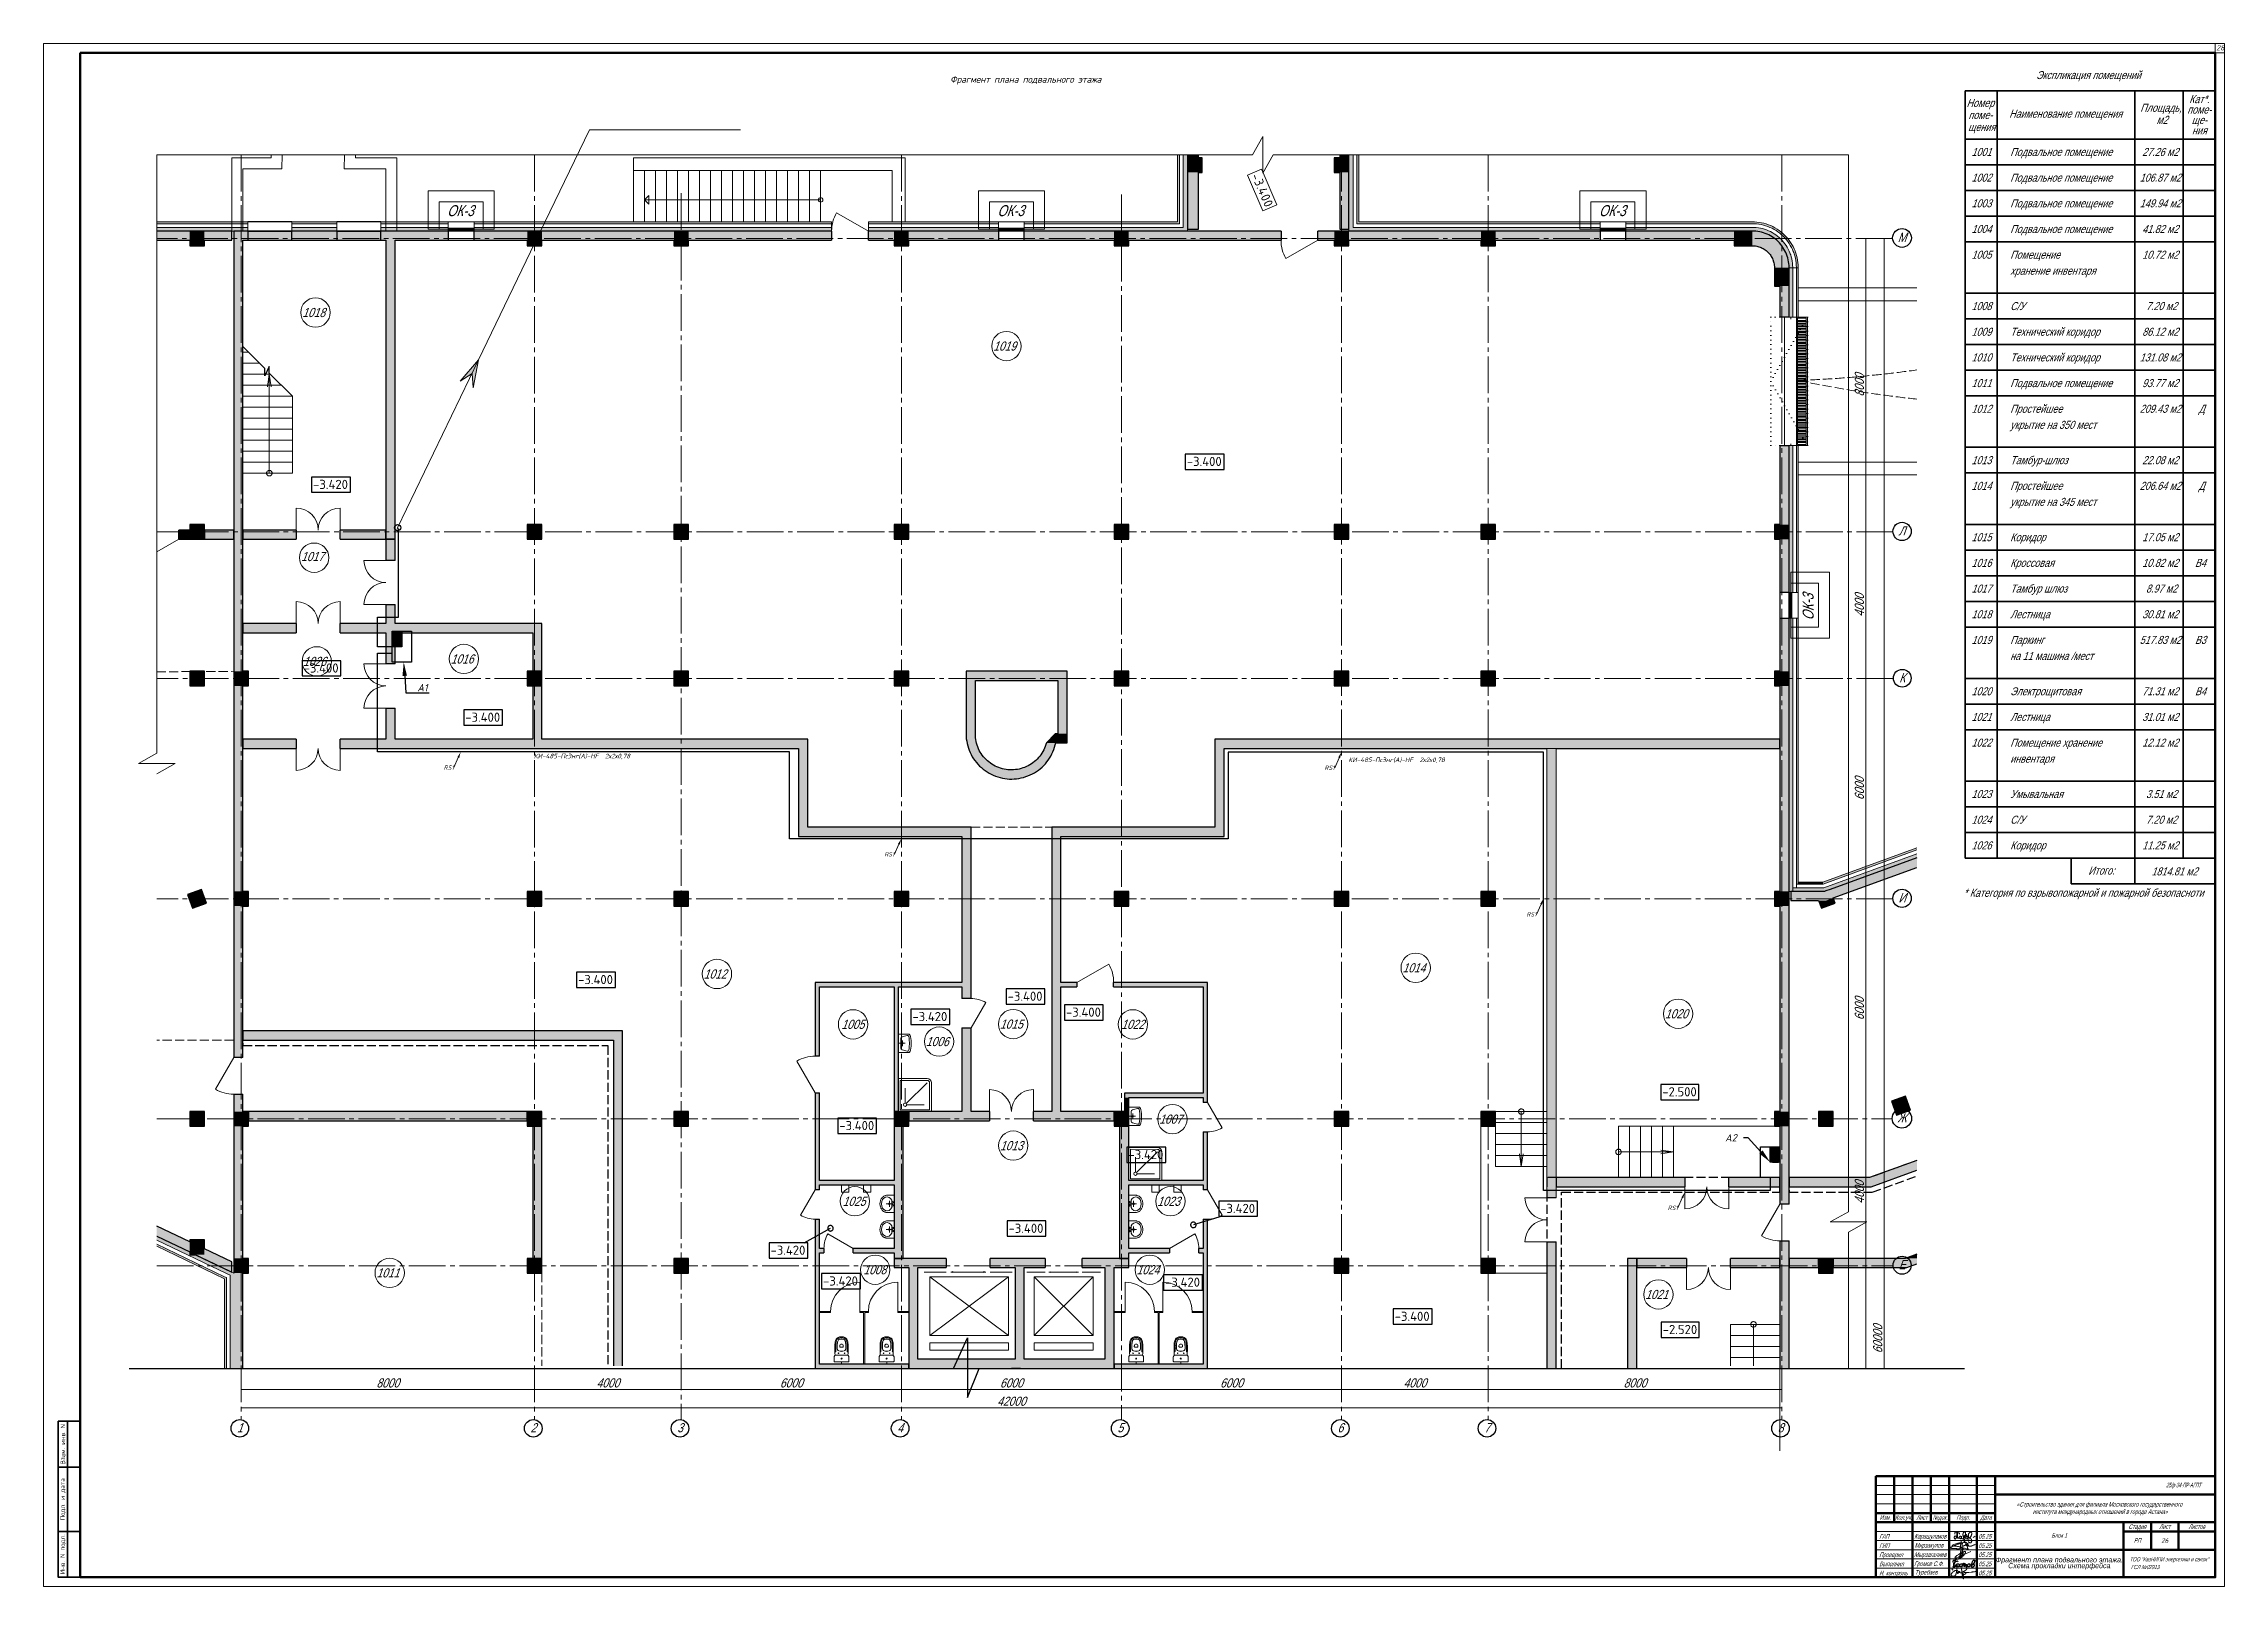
# Model space of a CAD drawing. Header units: millimetres. Extents: x 1949 to 134543, y 1145 to 48705.
# Drawn here: x 1949 to 49509, y 1145 to 34785 of the extents above; entities that cross this region are included whole.
import ezdxf
from ezdxf import colors
from ezdxf.entities.mleader import LeaderData, LeaderLine
from ezdxf.enums import TextEntityAlignment as Align
from ezdxf.math import Vec2, Vec3

# ---------------------------------------------------------------- set-up
doc = ezdxf.new("R2010")
doc.units = ezdxf.units.MM
for name, pattern in [('CONTINUA', [0]), ('LTYPE_2', [270, 200, -70]), ('LTYPE_5', [1100, 800, -100, 100, -100]), ('LTYPE_9', [100, 0, -100]), ('штриховая', [0.75, 0.5, -0.25])]:
    doc.linetypes.add(name, pattern=pattern)
for name, color, linetype, lineweight in [('.', 7, 'Continuous', 50), ('4.4.4._Сэндвич', 252, 'Continuous', 53), ('5', 7, 'Continuous', 13), ('Горизонтали--MAJ', 56, 'Continuous', 5), ('Оси', 30, 'LTYPE_5', 9)]:
    doc.layers.add(name, color=color, linetype=linetype, lineweight=lineweight)
for name, color, linetype, lineweight, true_color in [('STANDARD', 18, 'Continuous', 25, 0x000000), ('Общий01', 18, 'Continuous', 13, 0x000000), ('Общий03', 18, 'Continuous', 25, 0x000000), ('Стена', 18, 'Continuous', 50, 0x000000), ('Текст_1_10', 18, 'Continuous', 25, 0x000000)]:
    doc.layers.add(name, color=color, linetype=linetype, lineweight=lineweight, true_color=true_color)
doc.layers.add('АГПТ', color=7, linetype='Continuous')
doc.styles.add('ARIAL', font='arial.ttf')
doc.styles.add('ARIALUNICODEMS', font='ARIALUNI.ttf')
doc.styles.add('GOST-2.304_Type-B_italic', font='GOST_Common Italic.ttf')
doc.styles.add('ISOCPEUR', font='isocpeur.ttf')
doc.styles.get("Standard").update_dxf_attribs({"font": 'arial.ttf'})
doc.styles.add('АР', font='isocpeui.ttf')
doc.styles.add('Архитектурный', font='isocpeui.ttf')
doc.styles.add('СПДС', font='isocpeur.ttf', dxfattribs={"width": 0.9})

msp = doc.modelspace()

# ---------------------------------------------------------------- texts
at = {"layer": '4.4.4._Сэндвич', "color": 0, "lineweight": 30, "insert": (44509, 1780), "char_height": 110.4, "attachment_point": 1, "style": 'ARIAL'}
msp.add_mtext_dynamic_manual_height_columns('\\pxsm0.7,qc;{\\fArial|b0|i1|c204|p34;Фрагмент плана подвального этажа.\\PСхема прокладки интерфейса}', width=2800, gutter_width=1125, heights=[0], dxfattribs=at)
at = {"layer": 'STANDARD', "color": 252, "linetype": 'Continuous', "lineweight": 35, "style": 'ARIAL', "oblique": 20, "width": 0.8}
for s, p in [('Экспликация помещений', (45402, 34012)), ('Номер ', (43885, 33404)), ('Наименование помещения', (44815, 33170)), ('Площадь, ', (47672, 33299)), ('поме-', (48698, 33259)), ('Кат*.', (48739, 33487)), ('щения', (43918, 32879)), ('поме- ', (43925, 33141)), ('м2', (48029, 33036)), ('ще-', (48793, 33032)), ('ния', (48800, 32804))]:
    msp.add_text(s, height=175, dxfattribs=at).set_placement(p)
at = {"layer": 'STANDARD', "color": 252, "linetype": 'Continuous', "lineweight": 5, "style": 'ARIAL', "oblique": 20, "width": 0.8}
for s, p in [('   1001', (43830, 32335)), ('Подвальное помещение', (44837, 32335)), (' 27.26 м2', (47661, 32335)), ('   1002', (43830, 31775)), ('Подвальное помещение', (44837, 31775)), (' 106.87 м2', (47607, 31775)), ('   1003', (43830, 31215)), ('Подвальное помещение', (44837, 31215)), (' 149.94 м2', (47607, 31215)), ('   1004', (43830, 30655)), ('Подвальное помещение', (44837, 30655)), (' 41.82 м2', (47661, 30655)), ('   1005', (43830, 30095)), ('Помещение ', (44837, 30095)), (' 10.72 м2', (47661, 30095)), ('хранение инвентаря', (44837, 29745)), ('   1008', (43830, 28975)), ('С/У', (44837, 28975)), ('  7.20 м2', (47689, 28975)), ('   1009', (43830, 28415)), ('Технический коридор', (44837, 28415)), (' 86.12 м2', (47661, 28415)), ('   1010', (43830, 27855)), ('Технический коридор', (44837, 27855)), (' 131.08 м2', (47607, 27855)), ('   1011', (43830, 27295)), ('Подвальное помещение', (44837, 27295)), (' 93.77 м2', (47661, 27295)), ('   1012', (43830, 26735)), ('Простейшее ', (44837, 26735)), (' 209.43 м2', (47607, 26735)), ('  Д', (48839, 26735)), ('укрытие на 350 мест', (44837, 26385)), ('   1013', (43830, 25615)), ('Тамбур-шлюз', (44837, 25615)), (' 22.08 м2', (47661, 25615)), ('   1014', (43830, 25055)), ('Простейшее ', (44837, 25055)), (' 206.64 м2', (47607, 25055)), ('  Д', (48839, 25055)), ('укрытие на 345 мест', (44837, 24705)), ('   1015', (43830, 23935)), ('Коридор', (44837, 23935)), (' 17.05 м2', (47661, 23935)), ('   1016', (43830, 23375)), ('Кроссовая', (44837, 23375)), (' 10.82 м2', (47661, 23375)), (' В4', (48812, 23375)), ('   1017', (43830, 22815)), ('Тамбур шлюз', (44837, 22815)), ('  8.97 м2', (47689, 22815)), ('   1018', (43830, 22255)), ('Лестница', (44837, 22255)), (' 30.81 м2', (47661, 22255)), ('   1019', (43830, 21695)), ('на 11 машина /мест', (44837, 21345)), ('Паркинг ', (44837, 21695)), (' 517.83 м2', (47607, 21695)), (' В3', (48812, 21695)), ('   1020', (43830, 20575)), ('Электрощитовая', (44837, 20575)), (' 71.31 м2', (47661, 20575)), (' В4', (48812, 20575)), ('   1021', (43830, 20015)), ('Лестница', (44837, 20015)), (' 31.01 м2', (47661, 20015)), ('   1022', (43830, 19455)), ('Помещение хранение ', (44837, 19455)), (' 12.12 м2', (47661, 19455)), ('инвентаря', (44837, 19105)), ('   1023', (43830, 18335)), ('Умывальная', (44837, 18335)), ('  3.51 м2', (47689, 18335)), ('   1024', (43830, 17775)), ('С/У', (44837, 17775)), ('  7.20 м2', (47689, 17775)), ('   1026', (43830, 17215)), ('Коридор', (44837, 17215)), (' 11.25 м2', (47661, 17215))]:
    msp.add_text(s, height=175, dxfattribs=at).set_placement(p)
at = {"layer": 'АГПТ', "color": 1, "linetype": 'штриховая', "lineweight": 15, "insert": (49331, 34750), "char_height": 112.5, "width": 606.26, "attachment_point": 1, "style": 'GOST-2.304_Type-B_italic'}
msp.add_mtext('{\\C0;28}', dxfattribs=at)
at = {"layer": 'АГПТ', "insert": (21720, 34082), "char_height": 150, "attachment_point": 1, "style": 'GOST-2.304_Type-B_italic'}
msp.add_mtext_dynamic_manual_height_columns('Фрагмент плана подвального этажа', width=8419.95, gutter_width=1, heights=[0], dxfattribs=at)
at = {"layer": 'АГПТ', "color": 1, "linetype": 'штриховая', "lineweight": 30, "char_height": 100, "width": 2660.54, "attachment_point": 1, "style": 'GOST-2.304_Type-B_italic'}
for insert in [(12639, 19301), (30405, 19219)]:
    msp.add_mtext('{\\fISOCPEUR|b0|i1|c204|p34;\\C0;КИ-485-ПсЭнг(А)-HF  2х2х0,78}', dxfattribs=dict(at, insert=insert))
at = {"layer": 'Общий01', "color": 252, "linetype": 'Continuous', "lineweight": 13, "style": 'ARIALUNICODEMS', "oblique": 20, "width": 0.769231}
for rotation, p in [(0.1824, (10748, 31022)), (0.1824, (22748, 31022)), (0.1824, (35868, 31022)), (90.1824, (40552, 22207))]:
    msp.add_text('ОК-3', height=240, rotation=rotation, dxfattribs=at).set_placement(p)
at = {"layer": 'Общий01', "color": 252, "linetype": 'Continuous', "lineweight": 25, "style": 'ARIALUNICODEMS', "oblique": 20, "width": 0.8}
for s, p in [('М', (42384, 30461)), ('Л', (42401, 24061)), ('К', (42417, 20861)), ('И', (42399, 16061)), ('Ж', (42373, 11261)), ('Е', (42406, 8061)), ('1', (6166, 4504)), ('2', (12566, 4504)), ('3', (15766, 4504)), ('4', (20566, 4504)), ('5', (25366, 4504)), ('6', (30166, 4504)), ('7', (33366, 4504)), ('8', (39766, 4504))]:
    msp.add_text(s, height=200, dxfattribs=at).set_placement(p)
at = {"layer": 'Общий01', "color": 252, "linetype": 'Continuous', "lineweight": 5, "style": 'ARIAL', "oblique": 20, "width": 0.8}
for s, p in [('8000', (41648, 27089)), ('4000', (41648, 22289)), ('6000', (41648, 18289)), ('6000', (41648, 13489)), ('4000', (41648, 9489)), ('60000', (42048, 6227))]:
    msp.add_text(s, height=200, rotation=90, dxfattribs=at).set_placement(p)
at = {"layer": 'Общий01', "color": 252, "linetype": 'Continuous', "lineweight": 35, "style": 'ARIAL', "oblique": 20, "width": 0.8}
for s, p in [('Итого:', (46539, 16666)), ('1814.81 м2', (47918, 16648)), ('* Категория по взрывопожарной и пожарной безопасноти', (43823, 16181))]:
    msp.add_text(s, height=175, dxfattribs=at).set_placement(p)
at = {"layer": 'Общий01', "color": 252, "linetype": 'Continuous', "lineweight": 5, "style": 'ARIAL', "oblique": 20, "width": 0.8}
for s, p in [('8000', (9205, 5482)), ('4000', (14005, 5482)), ('6000', (18005, 5482)), ('42000', (22743, 5082)), ('6000', (22805, 5482)), ('6000', (27605, 5482)), ('4000', (31605, 5482)), ('8000', (36405, 5482))]:
    msp.add_text(s, height=200, dxfattribs=at).set_placement(p)
at = {"layer": 'Оси', "color": 252, "linetype": 'Continuous', "lineweight": 25, "style": 'ISOCPEUR'}
for s, p in [('-3.400', (26881, 25575)), ('-3.420', (7826, 25074)), ('-3.400', (7621, 21070)), ('-3.400', (11145, 19997)), ('-3.400', (13605, 14277)), ('-3.400', (22973, 13913)), ('-3.420', (20897, 13470)), ('-3.400', (24246, 13566)), ('-2.500', (37250, 11829)), ('-3.400', (19302, 11093)), ('-3.420', (25609, 10461)), ('-3.400', (22993, 8853)), ('-3.420', (27609, 9287)), ('-3.420', (17802, 8375)), ('-3.420', (18948, 7704)), ('-3.420', (26408, 7678)), ('-3.400', (31415, 6934)), ('-2.520', (37260, 6647))]:
    msp.add_text(s, height=200, rotation=360, dxfattribs=at).set_placement(p)
at = {"layer": 'Текст_1_10', "color": 252, "linetype": 'Continuous', "lineweight": 5, "oblique": 20, "width": 0.8}
for s, style, p in [('1018', 'ARIALUNICODEMS', (7589, 28822)), ('1019', 'ARIALUNICODEMS', (22657, 28090)), ('1017', 'ARIALUNICODEMS', (7563, 23501)), ('1026', 'ARIALUNICODEMS', (7607, 21214)), ('1016', 'ARIALUNICODEMS', (10826, 21268)), ('1012', 'ARIALUNICODEMS', (16344, 14399)), ('1014', 'ARIALUNICODEMS', (31583, 14533)), ('1005', 'ARIAL', (19346, 13300)), ('1015', 'ARIALUNICODEMS', (22803, 13305)), ('1022', 'ARIAL', (25450, 13300)), ('1020', 'ARIAL', (37306, 13530)), ('1006', 'ARIAL', (21188, 12925)), ('1007', 'ARIAL', (26277, 11233)), ('1013', 'ARIALUNICODEMS', (22806, 10656)), ('1025', 'ARIAL', (19374, 9442)), ('1023', 'ARIAL', (26234, 9442)), ('1008', 'ARIAL', (19826, 7950)), ('1024', 'ARIAL', (25782, 7950)), ('1011', 'ARIALUNICODEMS', (9206, 7881)), ('1021', 'ARIALUNICODEMS', (36876, 7410))]:
    msp.add_text(s, height=200, dxfattribs=dict(at, style=style)).set_placement(p)

# ---------------------------------------------------------------- blocks, each defined once
blk = doc.blocks.new('подпись Громов')
at = {"color": 0, "lineweight": 30, "ltscale": 1000}
for p, q in [((1.9, 3.8), (1.8, 3.6)), ((1.8, 3.6), (1.8, 3.5)), ((1.8, 3.5), (1.8, 3.3)), ((1.8, 3.3), (1.9, 3.2)), ((2.1, 1), (1.8, 0.7)), ((2, 4), (1.9, 3.8)), ((1.9, 3.2), (1.9, 3.2)), ((1.9, 3.2), (2, 3.2)), ((2.5, 4.1), (2, 4)), ((2.2, 2.5), (2.1, 2.2)), ((2.1, 2.2), (2.1, 1.8)), ((2.1, 1.8), (2.2, 1.7)), ((2.3, 1.4), (2.1, 1)), ((2.6, 2.9), (2.2, 2.5)), ((2.2, 1.7), (2.2, 1.5)), ((2.2, 1.5), (2.5, 1.2)), ((2.4, 1.7), (2.3, 1.4)), ((2.6, 2.2), (2.4, 1.7)), ((2.8, 4.3), (2.5, 4.1)), ((2.5, 1.2), (2.7, 1.1)), ((2.5, -0.1), (2.7, 0.3)), ((2.9, 3.2), (2.6, 2.9)), ((2.7, 2.6), (2.6, 2.2)), ((2.8, 2.9), (2.7, 2.6)), ((2.7, 1.1), (2.9, 1)), ((2.7, 0.3), (3, 0.8)), ((3.3, 4.5), (2.8, 4.3)), ((2.9, 3.5), (2.8, 3.2)), ((2.8, 3.2), (2.8, 2.9)), ((3, 3.9), (2.9, 3.7)), ((2.9, 3.7), (2.9, 3.5)), ((3.2, 3.4), (2.9, 3.2)), ((2.9, 1), (3.2, 1)), ((3.1, 4.2), (3, 4)), ((3, 4), (3, 3.9)), ((3, 0.8), (3.3, 1.2)), ((3.2, 4.3), (3.1, 4.2)), ((3.3, 4.5), (3.2, 4.3)), ((3.7, 3.5), (3.2, 3.4)), ((3.2, 1), (3.4, 1)), ((3.6, 4.6), (3.3, 4.5)), ((3.3, 1.2), (3.5, 1.7)), ((3.4, 1), (3.6, 1.1)), ((3.5, 1.7), (3.6, 1.9)), ((3.9, 4.7), (3.6, 4.6)), ((3.6, 1.9), (3.9, 2.1)), ((3.6, 1.1), (3.9, 1.3)), ((4, 3.6), (3.7, 3.5)), ((3.8, 0.8), (3.7, 0.9)), ((4, 0.8), (3.8, 0.8)), ((4.3, 4.7), (3.9, 4.7)), ((3.9, 2.1), (4.2, 2.2)), ((3.9, 1.3), (4.1, 1.4)), ((4.3, 3.6), (4, 3.6)), ((4.2, 0.7), (4, 0.8)), ((4.1, 1.4), (4.3, 1.5)), ((4.2, 2.2), (4.4, 2.3)), ((4.3, 0.7), (4.2, 0.7)), ((4.5, 4.7), (4.3, 4.7)), ((4.6, 3.4), (4.3, 3.6)), ((4.6, 0.7), (4.3, 0.7)), ((4.4, 2.3), (4.7, 2.3)), ((4.9, 4.8), (4.5, 4.7)), ((4.8, 0.7), (4.6, 0.7)), ((4.7, 2.3), (4.9, 2.3)), ((5, 0.9), (4.8, 0.7)), ((4.9, 2.3), (5, 2.2)), ((5, 2.2), (5.1, 2.1)), ((5.1, 1.1), (5, 0.9)), ((5.1, 2.1), (5.2, 1.9)), ((5.2, 1.3), (5.1, 1.1)), ((5.2, 1.9), (5.2, 1.8)), ((5.2, 1.8), (5.3, 1.7)), ((5.3, 1.5), (5.2, 1.3)), ((5.3, 1.7), (5.3, 1.5)), ((5.5, 1.2), (5.6, 1.5)), ((5.6, 0.9), (5.5, 1.2)), ((5.6, 1.5), (5.8, 1.8)), ((5.8, 0.7), (5.6, 0.9)), ((5.8, 1.8), (5.9, 2)), ((6, 0.7), (5.8, 0.7)), ((6, 2), (6.3, 2.3)), ((6.4, 0.8), (6, 0.7)), ((6.3, 2.3), (6.6, 2.3)), ((6.7, 0.9), (6.4, 0.8)), ((6.6, 2.3), (6.9, 2.3)), ((6.9, 1), (6.7, 0.9)), ((6.9, 2.3), (7.1, 2.1)), ((7.1, 1.3), (6.9, 1)), ((7.1, 2.1), (7.2, 1.9)), ((7.2, 1.6), (7.1, 1.3)), ((7.1, 0.9), (7.4, 1.2)), ((7.2, 1.9), (7.2, 1.6)), ((7.4, 1.2), (7.5, 1.5)), ((7.5, 1.5), (7.6, 1.8)), ((7.6, 1.8), (7.8, 2)), ((7.8, 2), (8, 2.2)), ((8, 2.2), (8.1, 0.7)), ((8.1, 0.7), (8.4, 1.2)), ((8.4, 1.2), (8.6, 1.5)), ((8.6, 1.5), (8.7, 1.9)), ((8.7, 1.9), (8.9, 2.1)), ((8.9, 2.1), (9, 0.3)), ((9.7, 1.3), (9.8, 1.5)), ((9.7, 1), (9.7, 1.3)), ((9.9, 0.8), (9.7, 1)), ((9.8, 1.5), (9.9, 1.9)), ((9.9, 1.9), (10.1, 2.1)), ((9.9, 0.6), (9.9, 0.8)), ((10, 0.6), (9.9, 0.6)), ((10.1, 0.6), (10, 0.6)), ((10.1, 2.1), (10.3, 2.3)), ((10.3, 0.6), (10.1, 0.6)), ((10.3, 2.3), (10.5, 2.3)), ((10.4, 0.6), (10.3, 0.6)), ((10.6, 0.7), (10.4, 0.6)), ((10.5, 2.3), (10.9, 2.2)), ((10.8, 0.8), (10.6, 0.7)), ((10.9, 1), (10.8, 0.8)), ((10.9, 2.2), (11, 2)), ((11, 1.2), (10.9, 1)), ((11, 2), (11, 1.7)), ((11, 1.7), (11, 1.4)), ((11, 1.4), (11, 1.2)), ((11.8, 1.1), (11.7, 1)), ((11.7, 1), (11.7, 0.9)), ((11.7, 0.9), (11.8, 0.7)), ((11.9, 1.3), (11.8, 1.1)), ((11.8, 0.7), (11.9, 0.7)), ((11.9, 1.9), (12, 2.1)), ((11.9, 1.6), (11.9, 1.9)), ((12, 1.4), (11.9, 1.3)), ((11.9, 0.7), (12.1, 0.6)), ((12, 2.5), (12.1, 2.7)), ((12, 2.1), (12, 2.5)), ((12.3, 1.7), (12, 1.4)), ((12.1, 2.7), (12.2, 3)), ((12.1, 0.6), (12.2, 0.6)), ((12.2, 3), (12.3, 3.4)), ((12.2, 0.6), (12.3, 0.6)), ((12.3, 3.4), (12.6, 3.9)), ((12.5, 1.9), (12.3, 1.7)), ((12.3, 0.6), (12.4, 0.6)), ((12.4, 0.6), (12.5, 0.7)), ((12.8, 2.2), (12.5, 1.9)), ((12.5, 0.7), (12.7, 0.7)), ((12.6, 3.9), (12.8, 4.1)), ((12.8, 2.1), (12.7, 2.1)), ((12.7, 0.7), (12.8, 0.7)), ((12.8, 4.1), (12.9, 4.2)), ((12.9, 2.4), (12.8, 2.2)), ((12.9, 2.1), (12.8, 2.1)), ((12.8, 0.7), (12.9, 0.8)), ((12.9, 4.2), (13.1, 4.3)), ((13.1, 2.5), (12.9, 2.4)), ((13, 2), (12.9, 2.1)), ((12.9, 0.8), (13, 0.8)), ((13.1, 2), (13, 2)), ((13, 0.8), (13.2, 1)), ((13.1, 4.3), (13.2, 4.4)), ((13.2, 2.7), (13.1, 2.5)), ((13.2, 1.9), (13.1, 2)), ((13.3, 3), (13.2, 2.7)), ((13.3, 1.8), (13.2, 1.9)), ((13.2, 1), (13.3, 1)), ((13.3, 4.3), (13.5, 4.3)), ((13.4, 3.3), (13.3, 3)), ((13.4, 1.7), (13.3, 1.8)), ((13.3, 1.2), (13.4, 1.3)), ((13.3, 1.1), (13.3, 1.2)), ((13.3, 1), (13.3, 1.1)), ((13.5, 3.4), (13.4, 3.3)), ((13.4, 1.6), (13.4, 1.7)), ((13.4, 1.5), (13.4, 1.6)), ((13.4, 1.4), (13.4, 1.5)), ((13.4, 1.3), (13.4, 1.4)), ((13.5, 4.3), (13.5, 4.2)), ((13.5, 4.2), (13.6, 4.1)), ((13.6, 3.7), (13.5, 3.6)), ((13.5, 3.6), (13.5, 3.4)), ((13.6, 4.1), (13.6, 4)), ((13.6, 4), (13.6, 3.9)), ((13.6, 3.9), (13.6, 3.7))]:
    blk.add_line(p, q, dxfattribs=at)
blk = doc.blocks.new('*U220')
at = {"lineweight": 0}
blk.add_lwpolyline([(-1184, -5), (5, -5), (5, 836), (-1184, 836)], close=True, dxfattribs=at)
at = {"color": 0, "linetype": 'Continuous', "lineweight": 50}
blk.add_lwpolyline([(-1164, 831), (0, 831), (0, 0), (-1164, 0)], close=True, dxfattribs=at)
at = {"lineweight": 35}
for points in [[(-1164, 85), (-1176, 85), (-1176, 0), (-1164, 0)], [(-1171, 0), (-1171, 85)], [(-1164, 60), (-1176, 60)], [(-1164, 25), (-1176, 25)]]:
    blk.add_lwpolyline(points, dxfattribs=at)
at = {"lineweight": 0}
blk.add_lwpolyline([(0, -5), (5, -5), (5, 0)], dxfattribs=at)
at = {"layer": 'STANDARD', "color": 0, "linetype": 'Continuous', "lineweight": 50}
for p, q in [((-185, 55), (0, 55)), ((-185, 0), (-185, 55)), ((-175, 55), (-175, 30)), ((-165, 55), (-165, 0)), ((-155, 55), (-155, 30)), ((-145, 0), (-145, 55)), ((-130, 55), (-130, 0)), ((-120, 55), (-120, 0)), ((-120, 45), (0, 45)), ((-120, 35), (-185, 35)), ((-185, 30), (0, 30)), ((-50, 0), (-50, 30)), ((-50, 25), (0, 25)), ((-35, 15), (-35, 30)), ((-20, 30), (-20, 15)), ((-120, 15), (0, 15))]:
    blk.add_line(p, q, dxfattribs=at)
at = {"layer": 'STANDARD', "color": 0, "linetype": 'Continuous', "lineweight": 13}
for p, q in [((-185, 50), (-120, 50)), ((-185, 45), (-120, 45)), ((-185, 40), (-120, 40)), ((-185, 25), (-120, 25)), ((-185, 20), (-120, 20)), ((-185, 15), (-120, 15)), ((-50, 15), (0, 15)), ((-50, 0), (-50, 15)), ((0, 15), (0, 0)), ((-185, 10), (-120, 10)), ((-185, 5), (-120, 5)), ((0, 0), (-185, 0))]:
    blk.add_line(p, q, dxfattribs=at)
at = {"layer": 'STANDARD', "color": 5, "linetype": 'Continuous', "lineweight": 18}
for p, q in [((-142, 24.1), (-141.9, 24.2)), ((-142, 24), (-142, 24.1)), ((-142, 23.9), (-142, 24)), ((-142, 24), (-142, 24)), ((-142, 24), (-142, 24)), ((-142, 23.8), (-142, 23.9)), ((-142, 23.9), (-142, 23.8)), ((-142, 23.8), (-142, 23.9)), ((-142, 23.8), (-142, 23.8)), ((-141.9, 24.3), (-141.8, 24.4)), ((-141.9, 24.2), (-141.9, 24.3)), ((-141.9, 24.2), (-141.9, 24.2)), ((-141.8, 24.4), (-141.8, 24.5)), ((-141.8, 24.5), (-141.7, 24.5)), ((-141.8, 24.4), (-141.8, 24.4)), ((-141.7, 24.5), (-141.6, 24.6)), ((-141.6, 24.6), (-141.6, 24.6)), ((-141.6, 24.6), (-141.6, 24.6)), ((-141.6, 24.6), (-141.5, 24.6)), ((-141.5, 24.6), (-141.5, 24.6)), ((-141.5, 24.6), (-141.5, 24.6)), ((-141.5, 24.6), (-141.4, 24.6)), ((-141.4, 24.6), (-141.5, 24.6)), ((-141.5, 24.6), (-141.4, 24.6)), ((-141.4, 24.6), (-141.4, 24.6)), ((-141.3, 24.6), (-141.4, 24.6)), ((-141.2, 24.6), (-141.3, 24.6)), ((-141.2, 24.6), (-141.1, 24.6)), ((-141.1, 24.6), (-141.2, 24.6)), ((-141.2, 24.6), (-141, 24.5)), ((-141, 24.5), (-140.9, 24.3)), ((-140.9, 24.3), (-140.9, 24.2)), ((-140.9, 24.2), (-140.8, 23.9)), ((-140.8, 23.9), (-140.8, 23.7)), ((-140.7, 24.2), (-140.6, 24.3)), ((-140.7, 24), (-140.7, 24.2)), ((-140.7, 23.9), (-140.7, 24)), ((-140.7, 23.8), (-140.7, 23.9)), ((-140.7, 23.7), (-140.7, 23.8)), ((-140.6, 24.5), (-140.5, 24.6)), ((-140.6, 24.3), (-140.6, 24.5)), ((-140.6, 24.5), (-140.6, 24.4)), ((-140.6, 24.4), (-140.6, 24.5)), ((-140.5, 24.6), (-140.5, 24.7)), ((-140.5, 24.7), (-140.5, 24.6)), ((-140.5, 24.6), (-140.5, 24.6)), ((-140.5, 24.6), (-140.5, 24.6)), ((-140.5, 24.6), (-140.4, 24.5)), ((-140.4, 24.5), (-140.5, 24.5)), ((-140.5, 24.5), (-140.5, 24.4)), ((-140.5, 24.4), (-140.5, 24.3)), ((-140.5, 24.3), (-140.5, 24.2)), ((-140.5, 24.2), (-140.5, 24)), ((-140.5, 24), (-140.5, 23.9)), ((-140.5, 23.9), (-140.5, 23.7)), ((-140.5, 23.7), (-140.5, 23.8)), ((-140.5, 23.8), (-140.5, 23.8)), ((-140.5, 23.8), (-140.4, 23.8)), ((-140.4, 23.9), (-140.4, 24)), ((-140.4, 24), (-140.4, 24)), ((-140.4, 24), (-140.3, 24)), ((-140.4, 23.8), (-140.4, 23.9)), ((-140.3, 24), (-140.3, 24.1)), ((-140.3, 24.1), (-140.2, 24.1)), ((-140.2, 24.1), (-140.2, 24.2)), ((-140.2, 24.2), (-140.2, 24.1)), ((-140.2, 24.1), (-140.2, 24.2)), ((-140.2, 24.2), (-140.1, 24.2)), ((-140.2, 24.1), (-140.2, 24.1)), ((-140.1, 24.2), (-140.1, 24.2)), ((-140.1, 24.2), (-140, 24.2)), ((-140, 24.2), (-140.1, 24.2)), ((-140.1, 24.2), (-140.1, 24.2)), ((-140.1, 24.2), (-140, 24.2)), ((-140, 24.2), (-140, 24.2)), ((-140, 24.2), (-139.9, 24.2)), ((-139.9, 24.2), (-140, 24.2)), ((-140, 24.2), (-139.9, 24.2)), ((-139.9, 24.2), (-139.8, 24.2)), ((-139.8, 24.2), (-139.8, 24.2)), ((-139.8, 24.2), (-139.8, 24.2)), ((-139.8, 24.2), (-139.8, 24.2)), ((-139.8, 24.2), (-139.7, 24.2)), ((-139.7, 24.2), (-139.6, 24.1)), ((-139.6, 24.1), (-139.6, 24.1)), ((-139.6, 24.1), (-139.6, 24.1)), ((-139.6, 24.1), (-139.6, 24.1)), ((-139.6, 24.1), (-139.6, 24)), ((-139.6, 24), (-139.5, 24)), ((-139.5, 24), (-139.5, 24)), ((-139.5, 24), (-139.5, 23.9)), ((-139.5, 23.9), (-139.5, 23.9)), ((-139.5, 23.9), (-139.5, 23.8)), ((-139.5, 23.8), (-139.5, 23.8)), ((-139.5, 23.8), (-139.5, 23.7)), ((-137.4, 23.9), (-137.5, 23.8)), ((-137.5, 23.8), (-137.5, 23.7)), ((-137.3, 24.1), (-137.4, 24.1)), ((-137.4, 24.1), (-137.4, 23.9)), ((-137.4, 23.9), (-137.4, 23.9)), ((-137.2, 24.4), (-137.3, 24.3)), ((-137.3, 24.3), (-137.2, 24.3)), ((-137.2, 24.3), (-137.3, 24.2)), ((-137.3, 24.2), (-137.3, 24.1)), ((-137.3, 24.1), (-137.3, 24.1)), ((-137.1, 24.5), (-137.2, 24.4)), ((-137, 24.5), (-137.1, 24.5)), ((-136.9, 24.6), (-137, 24.5)), ((-137, 24.5), (-137, 24.5)), ((-136.8, 24.6), (-136.9, 24.6)), ((-136.7, 24.7), (-136.8, 24.6)), ((-136.8, 24.6), (-136.8, 24.6)), ((-136.6, 24.7), (-136.7, 24.7)), ((-136.7, 24.7), (-136.7, 24.7)), ((-136.7, 24.7), (-136.7, 24.7)), ((-136.5, 24.7), (-136.6, 24.7)), ((-136.4, 24.7), (-136.5, 24.7)), ((-136.5, 24.7), (-136.4, 24.6)), ((-136.4, 24.7), (-136.5, 24.7)), ((-136.5, 24.7), (-136.5, 24.7)), ((-136.5, 24.7), (-136.5, 24.7)), ((-136.4, 24.6), (-136.4, 24.7)), ((-136.4, 24.6), (-136.4, 24.7)), ((-136.3, 24.6), (-136.4, 24.6)), ((-136.4, 24.6), (-136.4, 24.6)), ((-136.4, 24.6), (-136.4, 24.6)), ((-136.3, 24.5), (-136.3, 24.6)), ((-136.3, 24.6), (-136.3, 24.5)), ((-136.3, 24.5), (-136.3, 24.6)), ((-136.2, 24.5), (-136.3, 24.5)), ((-136.3, 24.5), (-136.3, 24.5)), ((-136.3, 24.5), (-136.3, 24.5)), ((-136.2, 24.4), (-136.2, 24.5)), ((-136.2, 24.3), (-136.2, 24.4)), ((-136.2, 24.4), (-136.2, 24.4)), ((-136.2, 24.4), (-136.2, 24.4)), ((-136.1, 24.2), (-136.2, 24.3)), ((-136.2, 24.3), (-136.1, 24.2)), ((-136.1, 24.2), (-136.2, 24.3)), ((-136.2, 24.3), (-136.2, 24.3)), ((-136.1, 24.1), (-136.1, 24.2)), ((-136.1, 24), (-136.1, 24.1)), ((-136.1, 24.1), (-136.1, 24.1)), ((-136.1, 24.1), (-136.1, 24.1)), ((-136.1, 23.9), (-136.1, 24)), ((-136.1, 24), (-136.1, 24)), ((-136.1, 23.7), (-136.1, 23.9)), ((-136.1, 23.9), (-136.1, 23.9)), ((-134.3, 23.9), (-134.4, 23.8)), ((-134.2, 24), (-134.3, 23.9)), ((-134, 24.2), (-134.2, 24.1)), ((-134.2, 24.1), (-134.2, 24)), ((-133.9, 24.3), (-134, 24.2)), ((-133.8, 24.4), (-133.9, 24.3)), ((-133.7, 24.5), (-133.8, 24.4)), ((-133.6, 24.5), (-133.7, 24.5)), ((-133.5, 24.5), (-133.6, 24.5)), ((-133.3, 24.5), (-133.5, 24.5)), ((-133.2, 24.5), (-133.3, 24.5)), ((-133.1, 24.5), (-133.2, 24.5)), ((-133.2, 24.5), (-133.2, 24.5)), ((-133, 24.4), (-133.1, 24.5)), ((-133.1, 24.5), (-133, 24.4)), ((-133, 24.5), (-133.1, 24.5)), ((-133, 24.4), (-133, 24.5)), ((-133, 24.4), (-133, 24.4)), ((-132.9, 24.3), (-132.9, 24.4)), ((-132.9, 24.4), (-132.9, 24.3)), ((-132.9, 24.3), (-133, 24.4)), ((-132.8, 24.3), (-132.9, 24.3)), ((-132.9, 24.3), (-132.9, 24.3)), ((-132.8, 24.2), (-132.8, 24.3)), ((-132.7, 24.1), (-132.8, 24.2)), ((-132.8, 24.2), (-132.7, 24.2)), ((-132.7, 24.2), (-132.8, 24.2)), ((-132.7, 24), (-132.7, 24.1)), ((-132.7, 23.8), (-132.7, 24)), ((-132.7, 24), (-132.7, 24)), ((-132.7, 23.8), (-132.7, 23.8)), ((-144.4, 16.1), (-144.3, 16.2)), ((-144.4, 16), (-144.4, 16.1)), ((-144.4, 16.1), (-144.4, 16.1)), ((-144.4, 16.1), (-144.4, 16.1)), ((-144.4, 16.1), (-144.4, 16.1)), ((-144.4, 16.1), (-144.4, 16.1)), ((-144.4, 16.1), (-144.4, 16.1)), ((-144.4, 16.1), (-144.4, 16.1)), ((-144.4, 16.1), (-144.4, 16.1)), ((-144.4, 16.1), (-144.4, 16.1)), ((-144.4, 16.1), (-144.4, 16.1)), ((-144.4, 16.1), (-144.4, 16.1)), ((-144.4, 16.1), (-144.4, 16.1)), ((-144.4, 16.1), (-144.4, 16.1)), ((-144.4, 16.1), (-144.4, 16.1)), ((-144.4, 16.1), (-144.4, 16.1)), ((-144.4, 16.1), (-144.4, 16.1)), ((-144.4, 16.1), (-144.4, 16.1)), ((-144.4, 16.1), (-144.4, 16.1)), ((-144.4, 16.1), (-144.4, 16.1)), ((-144.4, 16.1), (-144.4, 16.1)), ((-144.4, 16.1), (-144.4, 16.1)), ((-144.4, 16.1), (-144.4, 16.1)), ((-144.4, 16.1), (-144.4, 16.1)), ((-144.4, 16.1), (-144.4, 16.1)), ((-144.4, 16.1), (-144.4, 16.1)), ((-144.4, 16.1), (-144.4, 16.1)), ((-144.4, 16.1), (-144.4, 16.1)), ((-144.4, 16.1), (-144.4, 16.1)), ((-144.4, 16.1), (-144.4, 16.1)), ((-144.4, 16.1), (-144.4, 16.1)), ((-144.4, 16.1), (-144.4, 16.1)), ((-144.4, 15.9), (-144.4, 16)), ((-144.4, 16), (-144.4, 16)), ((-144.4, 16), (-144.4, 16)), ((-144.4, 16), (-144.4, 16)), ((-144.4, 16), (-144.4, 16)), ((-144.4, 16), (-144.4, 16)), ((-144.4, 16), (-144.4, 16)), ((-144.4, 16), (-144.4, 16)), ((-144.4, 16), (-144.4, 16)), ((-144.4, 16), (-144.4, 16)), ((-144.4, 16), (-144.4, 16)), ((-144.4, 16), (-144.4, 16)), ((-144.4, 16), (-144.4, 16)), ((-144.4, 16), (-144.4, 16)), ((-144.4, 16), (-144.4, 16)), ((-144.4, 16), (-144.4, 16)), ((-144.4, 16), (-144.4, 16)), ((-144.4, 16), (-144.4, 16)), ((-144.4, 16), (-144.4, 16)), ((-144.4, 16), (-144.4, 16)), ((-144.4, 16), (-144.4, 16)), ((-144.4, 16), (-144.4, 16)), ((-144.4, 16), (-144.4, 16)), ((-144.4, 16), (-144.4, 16)), ((-144.4, 16), (-144.4, 16)), ((-144.4, 16), (-144.4, 16)), ((-144.4, 16), (-144.4, 16)), ((-144.4, 16), (-144.4, 16)), ((-144.4, 16), (-144.4, 16)), ((-144.4, 16), (-144.4, 16)), ((-144.4, 16), (-144.4, 16)), ((-144.4, 16), (-144.4, 16)), ((-144.4, 16), (-144.4, 16)), ((-144.4, 16), (-144.4, 16)), ((-144.4, 16), (-144.4, 16)), ((-144.3, 15.9), (-144.4, 15.9)), ((-144.4, 15.9), (-144.4, 15.9)), ((-144.4, 15.9), (-144.4, 15.9)), ((-144.4, 15.9), (-144.4, 15.9)), ((-144.4, 15.9), (-144.4, 15.9)), ((-144.4, 15.9), (-144.4, 15.9)), ((-144.4, 15.9), (-144.4, 15.9)), ((-144.4, 15.9), (-144.4, 15.9)), ((-144.2, 16.3), (-144.3, 16.2)), ((-144.3, 16.2), (-144.3, 16.2)), ((-144.3, 16.2), (-144.3, 16.2)), ((-144.3, 16.2), (-144.3, 16.2)), ((-144.3, 16.2), (-144.3, 16.2)), ((-144.3, 16.2), (-144.3, 16.2)), ((-144.3, 16.2), (-144.3, 16.2)), ((-144.3, 16.2), (-144.3, 16.2)), ((-144.3, 16.2), (-144.3, 16.2)), ((-144.3, 16.2), (-144.3, 16.2)), ((-144.3, 16.2), (-144.3, 16.2)), ((-144.3, 16.2), (-144.3, 16.2)), ((-144.3, 16.2), (-144.3, 16.2)), ((-144.3, 16.2), (-144.3, 16.2)), ((-144.3, 16.2), (-144.3, 16.2)), ((-144.3, 16.2), (-144.3, 16.2)), ((-144.3, 16.2), (-144.3, 16.2)), ((-144.3, 16.2), (-144.3, 16.2)), ((-144.3, 16.2), (-144.3, 16.2)), ((-144.3, 16.2), (-144.3, 16.2)), ((-144.3, 16.2), (-144.3, 16.2)), ((-144.3, 16.2), (-144.3, 16.2)), ((-144.3, 16.2), (-144.3, 16.2)), ((-144.3, 16.2), (-144.3, 16.2)), ((-144.3, 16.2), (-144.3, 16.2)), ((-144.3, 16.2), (-144.3, 16.2)), ((-144.3, 15.9), (-144.3, 15.9)), ((-144.3, 15.9), (-144.3, 15.9)), ((-144.3, 15.9), (-144.3, 15.9)), ((-144.3, 15.9), (-144.3, 15.9)), ((-144.3, 15.9), (-144.3, 15.9)), ((-144.3, 15.9), (-144.3, 15.9)), ((-144.3, 15.9), (-144.3, 15.9)), ((-144.3, 15.9), (-144.3, 15.9)), ((-144.3, 15.9), (-144.3, 15.9)), ((-144.3, 15.9), (-144.3, 15.9)), ((-144.3, 15.9), (-144.3, 15.9)), ((-144.3, 15.9), (-144.3, 15.9)), ((-144.3, 15.9), (-144.3, 15.9)), ((-144.3, 15.9), (-144.3, 15.9)), ((-144.3, 15.9), (-144.3, 15.9)), ((-144.3, 15.9), (-144.3, 15.9)), ((-144.3, 15.9), (-144.3, 15.9)), ((-144.3, 15.9), (-144.3, 15.9)), ((-144.3, 15.9), (-144.3, 15.9)), ((-144.3, 15.9), (-144.3, 15.9)), ((-144.3, 15.9), (-144.3, 15.9)), ((-144.3, 15.9), (-144.3, 15.9)), ((-144.3, 15.9), (-144.3, 15.9)), ((-144.3, 15.9), (-144.3, 15.9)), ((-144.2, 15.9), (-144.3, 15.9)), ((-144.2, 16.3), (-144.2, 16.3)), ((-144.2, 16.3), (-144.2, 16.3)), ((-144.2, 16.3), (-144.2, 16.3)), ((-144.2, 16.3), (-144.2, 16.3)), ((-144.2, 16.3), (-144.2, 16.3)), ((-144.2, 16.3), (-144.2, 16.3)), ((-144.2, 16.3), (-144.2, 16.3)), ((-144.1, 16.3), (-144.2, 16.3)), ((-144.2, 15.8), (-144.2, 15.9)), ((-144.2, 15.9), (-144.2, 15.9)), ((-144.2, 15.9), (-144.2, 15.9)), ((-144.2, 15.9), (-144.2, 15.9)), ((-144.2, 15.9), (-144.2, 15.9)), ((-144.2, 15.9), (-144.2, 15.9)), ((-144.1, 15.8), (-144.2, 15.8)), ((-144.2, 15.8), (-144.2, 15.8)), ((-144.1, 16.4), (-144.1, 16.3)), ((-144.1, 16.4), (-144.1, 16.4)), ((-144, 16.4), (-144.1, 16.4)), ((-144.1, 16.3), (-144.1, 16.3)), ((-144, 15.8), (-144.1, 15.8)), ((-144.1, 15.8), (-144.1, 15.8)), ((-144.1, 15.8), (-144.1, 15.8)), ((-144.1, 15.8), (-144.1, 15.8)), ((-143.9, 16.5), (-144, 16.4)), ((-144, 16.4), (-144, 16.4)), ((-144, 16.4), (-144, 16.4)), ((-143.9, 15.8), (-144, 15.8)), ((-144, 15.8), (-144, 15.8)), ((-143.8, 16.5), (-143.9, 16.5)), ((-143.8, 15.8), (-143.9, 15.8)), ((-143.7, 16.6), (-143.8, 16.5)), ((-143.8, 16.5), (-143.8, 16.5)), ((-143.7, 15.8), (-143.8, 15.8)), ((-143.5, 16.6), (-143.7, 16.6)), ((-143.6, 15.7), (-143.7, 15.8)), ((-143.5, 15.7), (-143.6, 15.7)), ((-142.5, 17.8), (-143.5, 17.4)), ((-143.5, 17.2), (-143.5, 17.4)), ((-142.1, 17), (-143.5, 17.2)), ((-143.4, 16.7), (-143.5, 16.6)), ((-143.2, 15.7), (-143.5, 15.7)), ((-143.2, 16.8), (-143.4, 16.7)), ((-142.9, 16.9), (-143.2, 16.8)), ((-141.5, 15.6), (-143.2, 15.7)), ((-142.9, 16.9), (-142.3, 17.2)), ((-141.9, 18), (-142.5, 17.8)), ((-142.3, 22), (-142.2, 22.1)), ((-142.3, 21.9), (-142.3, 22)), ((-142.3, 21.8), (-142.3, 21.9)), ((-142.3, 21.9), (-142.3, 21.9)), ((-142.3, 21.7), (-142.3, 21.8)), ((-142.3, 21.6), (-142.3, 21.7)), ((-142.3, 21.7), (-142.3, 21.7)), ((-142.3, 21.5), (-142.3, 21.6)), ((-142.2, 21.3), (-142.3, 21.5)), ((-142.3, 21.5), (-142.3, 21.5)), ((-142.3, 17.2), (-141.5, 17.4)), ((-142.2, 22.2), (-142.1, 22.3)), ((-142.2, 22.1), (-142.2, 22.2)), ((-142.2, 22.1), (-142.2, 22.1)), ((-142.2, 21.2), (-142.2, 21.3)), ((-142.1, 21.1), (-142.2, 21.2)), ((-142.2, 21.2), (-142.2, 21.2)), ((-142.1, 22.3), (-142, 22.3)), ((-142, 22.3), (-142.1, 22.3)), ((-142.1, 22.3), (-142, 22.3)), ((-142, 21), (-142.1, 21.1)), ((-141.2, 16.9), (-142.1, 17)), ((-142, 23.7), (-142, 23.8)), ((-142, 23.6), (-142, 23.7)), ((-142, 23.7), (-142, 23.7)), ((-142, 23.7), (-142, 23.7)), ((-142, 23.7), (-142, 23.7)), ((-142, 23.5), (-142, 23.6)), ((-142, 22.3), (-141.9, 22.4)), ((-141.9, 20.9), (-142, 21)), ((-142, 21), (-142, 21)), ((-141.9, 22.4), (-141.8, 22.5)), ((-141.8, 22.5), (-141.9, 22.4)), ((-141.9, 22.4), (-141.8, 22.4)), ((-141.9, 20.8), (-141.9, 20.9)), ((-141.9, 20.9), (-141.9, 20.9)), ((-141.7, 20.8), (-141.9, 20.8)), ((-141.5, 18.1), (-141.9, 18)), ((-141.8, 22.4), (-141.7, 22.5)), ((-141.7, 22.5), (-141.7, 22.5)), ((-141.7, 22.5), (-141.7, 22.5)), ((-141.7, 22.5), (-141.6, 22.4)), ((-141.6, 20.8), (-141.7, 20.8)), ((-141.7, 20.8), (-141.7, 20.8)), ((-141.7, 20.8), (-141.7, 20.8)), ((-141.7, 20.8), (-141.7, 20.8)), ((-141.7, 20.8), (-141.7, 20.8)), ((-141.6, 22.4), (-141.5, 22.4)), ((-141.5, 20.9), (-141.6, 20.9)), ((-141.6, 20.9), (-141.6, 20.9)), ((-141.6, 20.9), (-141.6, 20.8)), ((-141.6, 20.8), (-141.6, 20.9)), ((-141.6, 20.9), (-141.6, 20.9)), ((-141.6, 20.9), (-141.6, 20.8)), ((-141.6, 20.8), (-141.6, 20.8)), ((-141.5, 22.4), (-141.5, 22.4)), ((-141.5, 22.4), (-141.5, 22.4)), ((-141.5, 22.4), (-141.4, 22.3)), ((-141.4, 21.2), (-141.5, 21)), ((-141.5, 21), (-141.5, 20.9)), ((-141.2, 18.2), (-141.5, 18.1)), ((-140, 18), (-141.5, 17.4)), ((-141.1, 15.6), (-141.5, 15.6)), ((-141.4, 22.3), (-141.4, 22.3)), ((-141.4, 22.3), (-141.3, 22.2)), ((-141.3, 22.2), (-141.4, 22.3)), ((-141.4, 22.3), (-141.3, 22.2)), ((-141.3, 21.3), (-141.4, 21.2)), ((-141.3, 22.2), (-141.3, 22.2)), ((-141.3, 22.2), (-141.2, 22.1)), ((-141.2, 21.5), (-141.3, 21.3)), ((-141.2, 22.1), (-141.2, 22.1)), ((-141.2, 22.1), (-141.2, 22.1)), ((-141.2, 22.1), (-141.2, 22.1)), ((-141.2, 22.1), (-141.1, 22.1)), ((-141.1, 21.6), (-141.2, 21.5)), ((-140.8, 18.3), (-141.2, 18.2)), ((-140.6, 16.8), (-141.2, 16.9)), ((-141.1, 22.1), (-141.1, 22.1)), ((-141.1, 22.1), (-141, 22.1)), ((-141, 21.8), (-141.1, 21.6)), ((-140.9, 15.5), (-141.1, 15.6)), ((-141, 22.1), (-140.9, 22.3)), ((-140.9, 22), (-141, 21.8)), ((-140.8, 22.9), (-140.9, 22.6)), ((-140.9, 22.6), (-140.9, 22.4)), ((-140.9, 22.3), (-140.8, 22.5)), ((-140.9, 22.4), (-140.9, 22.1)), ((-140.9, 22.1), (-140.8, 22.4)), ((-140.8, 22.3), (-140.9, 22.1)), ((-140.9, 22.3), (-140.9, 22.3)), ((-140.9, 22.1), (-140.9, 21.9)), ((-140.9, 21.9), (-140.9, 22.1)), ((-140.9, 22.1), (-140.9, 22)), ((-140.9, 21.9), (-140.9, 21.9)), ((-140.9, 21.9), (-140.9, 21.8)), ((-140.9, 21.6), (-140.9, 21.9)), ((-140.9, 21.8), (-140.9, 21.6)), ((-140.9, 21.6), (-140.9, 21.6)), ((-140.9, 21.6), (-140.9, 21.6)), ((-140.9, 21.6), (-140.9, 21.4)), ((-140.9, 21.5), (-140.9, 21.6)), ((-140.9, 21.3), (-140.9, 21.5)), ((-140.9, 21.4), (-140.9, 21.4)), ((-140.9, 21.4), (-140.9, 21.4)), ((-140.9, 21.4), (-140.9, 21.3)), ((-140.9, 21.3), (-140.9, 21.2)), ((-140.9, 21.2), (-140.9, 21.3)), ((-140.9, 21.3), (-140.9, 21.2)), ((-140.9, 21.2), (-140.9, 21.3)), ((-140.9, 21.3), (-140.9, 21.3)), ((-140.7, 15.5), (-140.9, 15.5)), ((-140.8, 23.7), (-140.8, 23.5)), ((-140.8, 23.4), (-140.7, 23.7)), ((-140.8, 23.5), (-140.8, 23.2)), ((-140.8, 23), (-140.8, 23.4)), ((-140.8, 23.2), (-140.8, 22.9)), ((-140.8, 22.7), (-140.8, 23)), ((-140.8, 22.6), (-140.7, 22.8)), ((-140.8, 22.4), (-140.8, 22.7)), ((-140.8, 22.5), (-140.8, 22.6)), ((-140.7, 22.5), (-140.8, 22.3)), ((-140.8, 22.4), (-140.7, 22.4)), ((-140.5, 18.4), (-140.8, 18.3)), ((-140.3, 12.1), (-140.8, 11.8)), ((-140.7, 23), (-140.6, 23.2)), ((-140.7, 22.8), (-140.7, 23)), ((-140.6, 22.9), (-140.7, 22.7)), ((-140.7, 22.7), (-140.7, 22.5)), ((-140.7, 22.4), (-140.7, 22.5)), ((-140.7, 22.5), (-140.6, 22.5)), ((-140.7, 22.4), (-140.7, 22.4)), ((-140.3, 15.5), (-140.7, 15.5)), ((-140.6, 23.5), (-140.5, 23.6)), ((-140.6, 23.5), (-140.6, 23.3)), ((-140.6, 23.4), (-140.6, 23.5)), ((-140.6, 23.2), (-140.6, 23.4)), ((-140.6, 23.3), (-140.6, 23.2)), ((-140.6, 23.2), (-140.6, 22.9)), ((-140.6, 22.5), (-140.5, 22.5)), ((-140, 16.7), (-140.6, 16.8)), ((-140.5, 23.7), (-140.6, 23.5)), ((-140.5, 23.6), (-140.5, 23.7)), ((-140.5, 23.6), (-140.5, 23.6)), ((-140.5, 22.5), (-140.5, 22.5)), ((-140.5, 22.5), (-140.5, 22.5)), ((-140.5, 22.5), (-140.5, 22.4)), ((-140.5, 22.4), (-140.5, 22.4)), ((-140.5, 22.4), (-140.5, 22.3)), ((-140.5, 22.3), (-140.5, 22.1)), ((-140.5, 22.1), (-140.5, 22.1)), ((-140.5, 22.1), (-140.5, 22)), ((-140.5, 22), (-140.5, 21.8)), ((-140.5, 21.8), (-140.5, 21.8)), ((-140.5, 21.8), (-140.5, 21.7)), ((-140.5, 21.7), (-140.5, 21.6)), ((-140.5, 21.6), (-140.5, 21.6)), ((-140.5, 21.6), (-140.5, 21.5)), ((-140.3, 18.4), (-140.5, 18.4)), ((-140.5, 21.5), (-140.3, 21.3)), ((-140.3, 21.3), (-140.3, 21.3)), ((-140.3, 21.3), (-140.2, 21.2)), ((-140.1, 18.5), (-140.3, 18.4)), ((-140.2, 15.5), (-140.3, 15.5)), ((-140.3, 15.5), (-140.3, 15.5)), ((-140.3, 12.1), (-140.1, 12.3)), ((-140.2, 21.2), (-140, 21.2)), ((-140.1, 15.5), (-140.2, 15.5)), ((-139.9, 18.5), (-140.1, 18.5)), ((-140.1, 15.4), (-140.1, 15.5)), ((-140, 15.4), (-140.1, 15.4)), ((-140.1, 12.3), (-139.9, 12.4)), ((-140, 21.2), (-140, 21.2)), ((-140, 21.2), (-140, 21.2)), ((-140, 21.2), (-139.8, 21.2)), ((-138.2, 18.6), (-140, 18)), ((-139.5, 16.6), (-140, 16.7)), ((-139.9, 15.4), (-140, 15.4)), ((-140, 15.4), (-140, 15.4)), ((-140, 15.4), (-140, 15.4)), ((-139.7, 18.6), (-139.9, 18.5)), ((-139.8, 15.5), (-139.9, 15.5)), ((-139.9, 15.5), (-139.9, 15.5)), ((-139.9, 15.5), (-139.9, 15.4)), ((-139.6, 12.6), (-139.9, 12.4)), ((-139.8, 21.2), (-139.8, 21.2)), ((-139.8, 21.2), (-139.8, 21.2)), ((-139.8, 21.2), (-139.7, 21.2)), ((-139.7, 15.5), (-139.8, 15.5)), ((-139.8, 15.5), (-139.8, 15.5)), ((-139.8, 15.5), (-139.8, 15.5)), ((-139.5, 22.1), (-139.7, 21.9)), ((-139.7, 21.9), (-139.7, 21.9)), ((-139.7, 21.9), (-139.7, 21.8)), ((-139.7, 21.8), (-139.7, 21.7)), ((-139.7, 21.7), (-139.7, 21.6)), ((-139.7, 21.6), (-139.6, 21.5)), ((-139.7, 21.2), (-139.6, 21.2)), ((-139.5, 18.6), (-139.7, 18.6)), ((-139.6, 15.5), (-139.7, 15.5)), ((-139.7, 15.5), (-139.7, 15.5)), ((-139.7, 15.5), (-139.7, 15.5)), ((-139.6, 21.5), (-139.5, 21.3)), ((-139.5, 15.5), (-139.6, 15.5)), ((-139.6, 15.5), (-139.6, 15.5)), ((-139.6, 15.5), (-139.6, 15.5)), ((-139.6, 12.6), (-139.4, 12.7)), ((-139.5, 23.7), (-139.5, 23.6)), ((-139.5, 23.6), (-139.5, 23.6)), ((-139.5, 23.6), (-139.5, 23.6)), ((-139.5, 23.6), (-139.5, 23.5)), ((-139.5, 23.5), (-139.5, 23.5)), ((-139.4, 22.2), (-139.5, 22.1)), ((-139.5, 21.3), (-139.5, 21.3)), ((-139.5, 21.3), (-139.4, 21.2)), ((-139.3, 18.7), (-139.5, 18.6)), ((-139.1, 16.5), (-139.5, 16.6)), ((-139.4, 15.5), (-139.5, 15.5)), ((-139.5, 15.5), (-139.5, 15.5)), ((-139.5, 15.5), (-139.5, 15.5)), ((-139.3, 22.2), (-139.4, 22.2)), ((-139.4, 21.2), (-139.3, 21.2)), ((-139.3, 15.6), (-139.4, 15.6)), ((-139.4, 15.6), (-139.4, 15.6)), ((-139.4, 15.6), (-139.4, 15.6)), ((-139.4, 15.6), (-139.4, 15.5)), ((-139.4, 12.7), (-139.3, 12.8)), ((-139.2, 22.3), (-139.3, 22.2)), ((-139.3, 21.2), (-139.1, 21.1)), ((-139.1, 18.7), (-139.3, 18.7)), ((-139.2, 15.7), (-139.3, 15.7)), ((-139.3, 15.7), (-139.3, 15.6)), ((-139.3, 15.6), (-139.3, 15.6)), ((-139.3, 15.6), (-139.3, 15.6)), ((-139.3, 15.6), (-139.3, 15.6)), ((-139.3, 12.8), (-139.1, 12.9)), ((-139, 22.3), (-139.2, 22.3)), ((-139.1, 15.8), (-139.2, 15.7)), ((-139.2, 15.7), (-139.2, 15.7)), ((-139.2, 15.7), (-139.2, 15.7)), ((-139.2, 15.7), (-139.2, 15.7)), ((-139, 12.5), (-139.2, 11.7)), ((-139.1, 21.1), (-139, 21)), ((-138.9, 18.7), (-139.1, 18.7)), ((-138.8, 16.4), (-139.1, 16.5)), ((-139, 15.9), (-139.1, 15.9)), ((-139.1, 15.9), (-139.1, 15.8)), ((-139.1, 15.8), (-139.1, 15.8)), ((-139.1, 15.8), (-139.1, 15.8)), ((-139.1, 15.8), (-139.1, 15.8)), ((-139.1, 15.8), (-139.1, 15.8)), ((-139.1, 12.9), (-138.9, 13)), ((-138.9, 22.3), (-139, 22.3)), ((-139, 21), (-139, 21.1)), ((-139, 21.1), (-138.9, 21)), ((-138.9, 16.2), (-139, 16.1)), ((-139, 16.1), (-139, 16)), ((-139, 16), (-139, 16)), ((-139, 16), (-139, 16)), ((-139, 16), (-139, 16)), ((-139, 16), (-139, 16)), ((-139, 16), (-139, 16)), ((-139, 16), (-139, 16)), ((-139, 16), (-139, 15.9)), ((-139, 15.9), (-139, 15.9)), ((-139, 15.9), (-139, 15.9)), ((-139, 15.9), (-139, 15.9)), ((-139, 15.9), (-139, 15.9)), ((-139, 15.9), (-139, 15.9)), ((-138.8, 13.2), (-139, 12.5)), ((-138.8, 22.3), (-138.9, 22.3)), ((-138.9, 22.3), (-138.9, 22.3)), ((-138.9, 21), (-138.7, 21.1)), ((-138.6, 18.8), (-138.9, 18.7)), ((-138.8, 16.8), (-138.9, 16.7)), ((-138.9, 16.7), (-138.9, 16.6)), ((-138.9, 16.6), (-138.9, 16.5)), ((-138.9, 16.5), (-138.9, 16.4)), ((-138.9, 16.4), (-138.9, 16.3)), ((-138.9, 16.3), (-138.9, 16.2)), ((-138.9, 13), (-138.7, 13.1)), ((-138.7, 22.2), (-138.8, 22.3)), ((-138.7, 17.8), (-138.8, 17.7)), ((-138.8, 17.7), (-138.8, 17.5)), ((-138.8, 17.5), (-138.8, 17.4)), ((-138.8, 17.4), (-138.8, 17.4)), ((-138.8, 17.4), (-138.8, 17.3)), ((-138.8, 17.3), (-138.8, 17.2)), ((-138.8, 17.2), (-138.8, 17.1)), ((-138.8, 17.1), (-138.8, 17)), ((-138.8, 17), (-138.8, 16.9)), ((-138.8, 16.9), (-138.8, 16.8)), ((-138.5, 16.3), (-138.8, 16.4)), ((-138.8, 13.8), (-138.7, 14)), ((-138.7, 14), (-138.8, 13.7)), ((-138.8, 13.5), (-138.8, 13.8)), ((-138.8, 13.7), (-138.8, 12.8)), ((-138.8, 13.2), (-138.8, 13.5)), ((-138.8, 12.8), (-138.7, 12.5)), ((-138.7, 12.5), (-138.8, 12.3)), ((-138.8, 12.3), (-138.8, 11.7)), ((-138.6, 22.1), (-138.7, 22.2)), ((-138.7, 22.2), (-138.7, 22.2)), ((-138.7, 21.1), (-138.7, 21.1)), ((-138.7, 21.1), (-138.6, 21.1)), ((-138.6, 18.9), (-138.7, 18.7)), ((-138.7, 18.7), (-138.7, 18.6)), ((-138.7, 18.6), (-138.7, 18.4)), ((-138.7, 18.4), (-138.7, 18.3)), ((-138.7, 18.3), (-138.7, 18.1)), ((-138.7, 18.1), (-138.7, 18)), ((-138.7, 18), (-138.7, 17.8)), ((-138.6, 14.9), (-138.7, 14.6)), ((-138.7, 14.5), (-138.6, 14.8)), ((-138.7, 14.6), (-138.7, 14)), ((-138.7, 14.3), (-138.7, 14.5)), ((-138.7, 14), (-138.7, 14.3)), ((-138.7, 13.1), (-138.6, 13.2)), ((-138.4, 22), (-138.6, 22.1)), ((-138.6, 22.1), (-138.6, 22.1)), ((-138.6, 22.1), (-138.6, 22.1)), ((-138.6, 21.1), (-138.5, 21.2)), ((-138.5, 19.4), (-138.6, 19.3)), ((-138.6, 19.3), (-138.6, 19.3)), ((-138.6, 19.3), (-138.6, 19.2)), ((-138.6, 19.2), (-138.6, 19.1)), ((-138.6, 19.1), (-138.6, 19.1)), ((-138.6, 19.1), (-138.6, 19)), ((-138.6, 19), (-138.6, 18.9)), ((-138.3, 18.8), (-138.6, 18.8)), ((-138.6, 15.5), (-138.5, 15.7)), ((-138.5, 15.6), (-138.6, 15.3)), ((-138.6, 15.1), (-138.6, 15.5)), ((-138.6, 15.3), (-138.6, 14.9)), ((-138.6, 14.8), (-138.6, 15.1)), ((-138.6, 13.2), (-138.4, 13.3)), ((-138.4, 22.2), (-138.5, 22.1)), ((-138.5, 22.1), (-138.4, 22.1)), ((-138.5, 21.2), (-138.4, 21.4)), ((-138.5, 21.2), (-138.5, 21.2)), ((-138.4, 19.8), (-138.5, 19.8)), ((-138.5, 19.8), (-138.5, 19.7)), ((-138.5, 19.7), (-138.5, 19.6)), ((-138.5, 19.6), (-138.5, 19.6)), ((-138.5, 19.6), (-138.5, 19.5)), ((-138.5, 19.5), (-138.5, 19.4)), ((-138.5, 19.4), (-138.5, 19.4)), ((-138.2, 16.3), (-138.5, 16.3)), ((-138.5, 15.9), (-138.4, 16.1)), ((-138.4, 16.1), (-138.5, 15.8)), ((-138.5, 15.7), (-138.5, 15.9)), ((-138.5, 15.8), (-138.5, 15.6)), ((-138.3, 22.3), (-138.4, 22.3)), ((-138.4, 22.3), (-138.4, 22.2)), ((-138.4, 22.2), (-138.4, 22.2)), ((-138.4, 22.1), (-138.4, 22)), ((-138.4, 22), (-138.4, 21.9)), ((-138.4, 21.9), (-138.4, 21.9)), ((-138.4, 21.9), (-138.4, 21.8)), ((-138.4, 21.8), (-138.4, 21.6)), ((-138.4, 21.6), (-138.4, 21.6)), ((-138.4, 21.6), (-138.4, 21.5)), ((-138.4, 21.4), (-138.3, 21.5)), ((-138.4, 21.5), (-138.4, 21.4)), ((-138.4, 21.4), (-138.4, 21.4)), ((-138.4, 21.4), (-138.4, 21.3)), ((-138.4, 21.3), (-138.3, 21.2)), ((-138.4, 16.5), (-138.4, 16.6)), ((-138.4, 16.6), (-138.4, 16.6)), ((-138.4, 16.6), (-138.4, 16.4)), ((-138.4, 16.4), (-138.4, 16.5)), ((-138.4, 16.3), (-138.4, 16.4)), ((-138.4, 16.4), (-138.4, 16.3)), ((-138.4, 16.1), (-138.4, 16.3)), ((-138.4, 16.3), (-138.4, 16.1)), ((-138.4, 13.3), (-138.2, 13.5)), ((-138.3, 22.2), (-138.3, 22.3)), ((-138.3, 22.1), (-138.3, 22.2)), ((-138.3, 21.9), (-138.3, 22.1)), ((-138.3, 21.7), (-138.3, 21.9)), ((-138.3, 21.5), (-138.3, 21.7)), ((-138.3, 21.2), (-138.3, 21.2)), ((-138.3, 21.2), (-138.2, 21.2)), ((-137.8, 18.8), (-138.3, 18.8)), ((-136.6, 12.5), (-138.3, 11.8)), ((-138.3, 12.1), (-138.2, 12.4)), ((-138.3, 11.9), (-138.3, 12.1)), ((-138.2, 21.2), (-138.1, 21.1)), ((-138.2, 21.1), (-138, 21)), ((-138.2, 18.6), (-138.1, 18.6)), ((-138.2, 18.6), (-138.2, 18.6)), ((-138, 16.2), (-138.2, 16.3)), ((-138.2, 13.5), (-138, 13.5)), ((-138.2, 12.4), (-138.1, 12.7)), ((-138.1, 12.2), (-138.2, 11.5)), ((-138.1, 21.1), (-138.1, 21.1)), ((-138.1, 21.1), (-138, 21)), ((-138.1, 18.6), (-138.1, 18.6)), ((-138.1, 18.6), (-138, 18.6)), ((-138.1, 12.9), (-138, 13.1)), ((-138.1, 12.7), (-138.1, 12.9)), ((-138, 12.9), (-138.1, 12.2)), ((-138, 21), (-138, 21)), ((-138, 21), (-137.9, 21)), ((-138, 21), (-137.9, 21)), ((-138, 18.6), (-138, 18.6)), ((-138, 18.6), (-138, 18.6)), ((-138, 18.6), (-138, 18.6)), ((-138, 18.6), (-137.9, 18.5)), ((-137.9, 17.8), (-138, 17.6)), ((-138, 17.6), (-138, 17.5)), ((-138, 17.5), (-138, 17.5)), ((-138, 17.5), (-138, 17.5)), ((-138, 17.5), (-138, 17.4)), ((-138, 17.4), (-138, 17.4)), ((-138, 17.4), (-138, 17.4)), ((-138, 17.4), (-138, 17.4)), ((-138, 17.4), (-138, 17.4)), ((-138, 17.4), (-138, 17.4)), ((-138, 17.4), (-138, 17.3)), ((-138, 17.3), (-138, 17.3)), ((-138, 17.3), (-138, 17.3)), ((-138, 17.3), (-138, 17.3)), ((-138, 17.3), (-138, 17.3)), ((-138, 17.3), (-138, 17.3)), ((-138, 17.3), (-138, 17.2)), ((-138, 17.2), (-138, 17.2)), ((-138, 17.2), (-138, 17.2)), ((-138, 17.2), (-138, 17.2)), ((-138, 17.2), (-138, 17.2)), ((-138, 17.2), (-138, 17.2)), ((-138, 17.2), (-138, 17.2)), ((-138, 17.2), (-138, 17.1)), ((-138, 17.1), (-138, 17.1)), ((-138, 17.1), (-138, 17.1)), ((-138, 17.1), (-138, 17.1)), ((-138, 17.1), (-137.9, 17.1)), ((-137.8, 16.1), (-138, 16.2)), ((-137.9, 14.1), (-138, 13.7)), ((-138, 13.7), (-138, 13.3)), ((-138, 13.5), (-137.8, 13.7)), ((-137.9, 13.7), (-138, 13.4)), ((-138, 13.1), (-138, 13.4)), ((-138, 13.3), (-138, 12.9)), ((-137.9, 21), (-137.7, 21)), ((-137.9, 21), (-137.8, 21)), ((-137.9, 18.5), (-137.9, 18.5)), ((-137.9, 18.5), (-137.9, 18.5)), ((-137.9, 18.5), (-137.9, 18.5)), ((-137.9, 18.5), (-137.9, 18.5)), ((-137.9, 18.5), (-137.9, 18.5)), ((-137.9, 18.5), (-137.9, 18.5)), ((-137.9, 18.5), (-137.9, 18.5)), ((-137.9, 18.5), (-137.9, 18.5)), ((-137.9, 18.5), (-137.8, 18.5)), ((-137.8, 18.3), (-137.9, 18.2)), ((-137.9, 18.2), (-137.9, 18)), ((-137.9, 18), (-137.9, 17.9)), ((-137.9, 17.9), (-137.9, 17.8)), ((-137.9, 17.1), (-137.9, 17.1)), ((-137.9, 17.1), (-137.9, 17.1)), ((-137.9, 17.1), (-137.9, 17.1)), ((-137.9, 17.1), (-137.9, 17.1)), ((-137.9, 17.1), (-137.9, 17)), ((-137.9, 17), (-137.9, 17)), ((-137.9, 17), (-137.9, 17)), ((-137.9, 17), (-137.9, 17)), ((-137.9, 17), (-137.9, 17)), ((-137.9, 17), (-137.9, 17)), ((-137.9, 17), (-137.9, 17)), ((-137.9, 17), (-137.9, 17)), ((-137.9, 17), (-137.9, 17)), ((-137.9, 17), (-137.9, 17)), ((-137.9, 17), (-137.8, 17)), ((-137.8, 14.6), (-137.9, 14.1)), ((-137.8, 14.1), (-137.9, 13.9)), ((-137.9, 13.7), (-137.9, 13.9)), ((-137.9, 12.1), (-137.8, 12.2)), ((-137.9, 12.1), (-137.9, 12)), ((-137.9, 11.9), (-137.9, 12)), ((-137.8, 21), (-137.6, 21)), ((-137.6, 18.8), (-137.8, 18.8)), ((-137.8, 18.5), (-137.8, 18.5)), ((-137.8, 18.5), (-137.8, 18.4)), ((-137.8, 18.4), (-137.8, 18.4)), ((-137.8, 18.4), (-137.8, 18.4)), ((-137.8, 18.4), (-137.8, 18.4)), ((-137.8, 18.4), (-137.8, 18.4)), ((-137.8, 18.4), (-137.8, 18.4)), ((-137.8, 18.4), (-137.8, 18.4)), ((-137.8, 18.4), (-137.8, 18.4)), ((-137.8, 18.4), (-137.8, 18.4)), ((-137.8, 18.4), (-137.8, 18.3)), ((-137.8, 18.3), (-137.8, 18.3)), ((-137.8, 18.3), (-137.8, 18.3)), ((-137.8, 17), (-137.8, 17)), ((-137.8, 17), (-137.8, 17)), ((-137.8, 17), (-137.8, 17)), ((-137.8, 17), (-137.8, 16.9)), ((-137.8, 16.9), (-137.8, 16.9)), ((-137.8, 16.9), (-137.8, 16.9)), ((-137.8, 16.9), (-137.8, 16.9)), ((-137.8, 16.9), (-137.8, 16.9)), ((-137.8, 16.9), (-137.7, 16.9)), ((-137.4, 16), (-137.8, 16.1)), ((-137.7, 15.1), (-137.8, 14.6)), ((-137.8, 14.1), (-137.7, 14.3)), ((-137.4, 13.8), (-137.8, 13.7)), ((-137.8, 12.5), (-137.7, 12.6)), ((-137.8, 12.5), (-137.8, 12.3)), ((-137.8, 12.2), (-137.8, 12.3)), ((-137.7, 12.3), (-137.8, 12.2)), ((-137.8, 12.2), (-137.8, 12.1)), ((-137.8, 12.1), (-137.8, 12)), ((-137.8, 12), (-137.8, 11.9)), ((-137.7, 21), (-137.7, 21)), ((-137.7, 21), (-137.6, 21)), ((-137.7, 16.9), (-137.7, 16.9)), ((-137.7, 16.9), (-137.7, 16.9)), ((-137.7, 16.9), (-137.7, 16.9)), ((-137.7, 16.9), (-137.7, 16.9)), ((-137.7, 16.9), (-137.7, 16.9)), ((-137.7, 16.9), (-137.7, 16.9)), ((-137.7, 16.9), (-137.7, 16.9)), ((-137.7, 16.9), (-137.6, 16.9)), ((-137.6, 15.6), (-137.7, 15.4)), ((-137.7, 15.4), (-137.7, 15.3)), ((-137.7, 15.3), (-137.7, 15.1)), ((-137.7, 14.7), (-137.6, 14.8)), ((-137.7, 14.6), (-137.7, 14.7)), ((-137.7, 14.5), (-137.7, 14.6)), ((-137.7, 14.6), (-137.7, 14.6)), ((-137.7, 14.4), (-137.7, 14.5)), ((-137.7, 14.3), (-137.7, 14.4)), ((-137.7, 12.7), (-137.6, 12.8)), ((-137.7, 12.6), (-137.7, 12.7)), ((-137.6, 12.6), (-137.7, 12.3)), ((-137.5, 23.6), (-137.6, 23.5)), ((-137.6, 23.5), (-137.6, 23.5)), ((-137.6, 23.5), (-137.6, 23.4)), ((-137.6, 23.4), (-137.6, 23.3)), ((-137.6, 23.3), (-137.6, 23.3)), ((-137.6, 23.3), (-137.6, 23.2)), ((-137.6, 23.2), (-137.6, 23)), ((-137.6, 23), (-137.6, 23)), ((-137.6, 23), (-137.6, 22.9)), ((-137.6, 22.9), (-137.5, 22.8)), ((-137.6, 21), (-137.5, 21)), ((-137.6, 21), (-137.5, 21)), ((-137.6, 18.8), (-137.3, 18.9)), ((-137.6, 16.9), (-137.5, 17)), ((-137.6, 16.9), (-137.6, 16.9)), ((-137.6, 16.9), (-137.6, 16.9)), ((-137.6, 16.9), (-137.6, 16.9)), ((-137.6, 16.9), (-137.6, 16.9)), ((-137.6, 16.9), (-137.6, 16.9)), ((-137.5, 15.8), (-137.6, 15.7)), ((-137.6, 15.7), (-137.6, 15.6)), ((-137.6, 15.1), (-137.5, 15.3)), ((-137.6, 14.9), (-137.6, 15.1)), ((-137.6, 14.8), (-137.6, 14.9)), ((-137.6, 14.8), (-137.6, 14.8)), ((-137.5, 13), (-137.6, 12.8)), ((-137.5, 13), (-137.6, 12.8)), ((-137.6, 12.8), (-137.6, 12.6)), ((-137.5, 23.7), (-137.5, 23.7)), ((-137.5, 23.7), (-137.5, 23.6)), ((-137.5, 22.8), (-137.5, 22.8)), ((-137.5, 22.8), (-137.5, 22.7)), ((-137.5, 22.7), (-137.5, 22.5)), ((-137.5, 22.5), (-137.5, 22.5)), ((-137.5, 22.5), (-137.5, 22.4)), ((-137.5, 22.4), (-137.4, 22.2)), ((-137.5, 21), (-137.4, 21)), ((-137.5, 17), (-137.5, 17)), ((-137.5, 17), (-137.5, 17)), ((-137.5, 17), (-137.5, 17)), ((-137.5, 17), (-137.5, 17)), ((-137.5, 17), (-137.4, 17)), ((-137.5, 15.9), (-137.5, 15.9)), ((-137.5, 15.9), (-137.5, 15.9)), ((-137.5, 15.9), (-137.5, 15.8)), ((-137.5, 15.9), (-137.5, 15.6)), ((-137.5, 15.5), (-137.5, 15.6)), ((-137.5, 15.3), (-137.5, 15.5)), ((-137.5, 13), (-137.5, 13.1)), ((-137.5, 13.1), (-137.4, 13.1)), ((-137.5, 13), (-137.5, 13)), ((-137.4, 13), (-137.5, 13)), ((-137.5, 13), (-137.5, 13)), ((-137.4, 22.2), (-137.4, 22.2)), ((-137.4, 22.2), (-137.4, 22.2)), ((-137.4, 22.2), (-137.3, 22)), ((-137.4, 21), (-137.3, 21.1)), ((-137.4, 17), (-137.4, 17)), ((-137.4, 17), (-137.3, 17)), ((-137.1, 15.9), (-137.4, 16)), ((-137.4, 13.8), (-137.4, 13.9)), ((-137.2, 13.9), (-137.4, 13.9)), ((-137.4, 13.1), (-137.4, 13.2)), ((-137.3, 13.2), (-137.4, 13.2)), ((-137.4, 13.2), (-137.4, 13.2)), ((-137.4, 13.2), (-137.4, 13.1)), ((-137.3, 13.2), (-137.4, 13.2)), ((-137.4, 13.1), (-137.4, 13.1)), ((-137.4, 13.1), (-137.4, 13)), ((-137.3, 22), (-137.3, 21.9)), ((-137.3, 21.9), (-137.2, 21.8)), ((-137.3, 21.1), (-137.2, 21.1)), ((-136.6, 18.9), (-137.3, 18.9)), ((-137.3, 17), (-137.3, 17)), ((-137.3, 17), (-137.2, 17)), ((-137.3, 13.2), (-137.3, 13.2)), ((-137.2, 21.8), (-137.2, 21.7)), ((-137.2, 21.7), (-137.1, 21.5)), ((-137.2, 21.1), (-137, 21.2)), ((-137.2, 17), (-137.2, 17.1)), ((-137.2, 17.1), (-137.1, 17.1)), ((-137.2, 13.9), (-137.1, 13.9)), ((-137.1, 11.9), (-137.2, 11.9)), ((-137, 22.4), (-137.1, 22.4)), ((-137.1, 22.4), (-137, 22.4)), ((-137.1, 21.9), (-137, 22.1)), ((-137.1, 21.8), (-137.1, 21.9)), ((-137.1, 21.6), (-137.1, 21.8)), ((-137.1, 21.8), (-137.1, 21.8)), ((-137.1, 21.4), (-137.1, 21.6)), ((-137.1, 21.6), (-137.1, 21.6)), ((-137.1, 21.6), (-137.1, 21.6)), ((-137.1, 21.5), (-137.1, 21.4)), ((-137.1, 21.4), (-137, 21.3)), ((-137.1, 21.3), (-137.1, 21.4)), ((-137.1, 21.4), (-137.1, 21.4)), ((-137.1, 21.2), (-137.1, 21.3)), ((-137.1, 21.1), (-137.1, 21.2)), ((-137.1, 21.2), (-137.1, 21.2)), ((-137.1, 21), (-137.1, 21.1)), ((-137.1, 20.9), (-137.1, 21)), ((-137.1, 21), (-137.1, 21)), ((-137.1, 20.8), (-137.1, 20.9)), ((-137.1, 20.6), (-137.1, 20.8)), ((-137.1, 20.8), (-137.1, 20.8)), ((-137.1, 20.8), (-137.1, 20.8)), ((-137.1, 20.5), (-137.1, 20.6)), ((-137.1, 20.6), (-137.1, 20.6)), ((-137.1, 20.6), (-137.1, 20.6)), ((-137.1, 20.4), (-137.1, 20.5)), ((-137.1, 20.3), (-137.1, 20.4)), ((-137.1, 20.4), (-137.1, 20.4)), ((-137.1, 20.2), (-137.1, 20.3)), ((-137.1, 20.1), (-137.1, 20.2)), ((-137.1, 20.2), (-137.1, 20.2)), ((-137, 20), (-137.1, 20.1)), ((-137.1, 17.1), (-137.1, 17.1)), ((-137, 17.1), (-137.1, 17.1)), ((-136.7, 15.8), (-137.1, 15.9)), ((-137.1, 13.9), (-137, 13.9)), ((-137, 12.1), (-137.1, 11.9)), ((-136.9, 22.3), (-137, 22.4)), ((-137, 22.1), (-136.9, 22.3)), ((-137, 22.1), (-137, 22.1)), ((-137, 22.1), (-137, 22.1)), ((-137, 21.3), (-136.8, 21.4)), ((-137, 21.2), (-137, 21.3)), ((-136.9, 21.1), (-137, 21.3)), ((-137, 21.2), (-137, 21.2)), ((-137, 19.9), (-137, 20.1)), ((-137, 20.1), (-137, 20)), ((-137, 19.8), (-137, 19.9)), ((-136.9, 19.7), (-137, 19.8)), ((-137, 19.8), (-137, 19.8)), ((-137, 17.1), (-136.9, 17.2)), ((-137, 13.9), (-137, 14)), ((-137, 14), (-136.9, 14)), ((-136.7, 12.5), (-137, 12.1)), ((-137, 12.1), (-137, 12.1)), ((-136.9, 22.4), (-136.8, 22.5)), ((-136.9, 22.3), (-136.9, 22.4)), ((-136.9, 22.3), (-136.9, 22.3)), ((-136.9, 22.2), (-136.9, 22.3)), ((-136.9, 22.3), (-136.9, 22.2)), ((-136.9, 22.2), (-136.9, 22.3)), ((-136.8, 22.1), (-136.9, 22.2)), ((-136.9, 21.1), (-136.9, 20.9)), ((-136.9, 20.9), (-136.8, 20.8)), ((-136.8, 19.6), (-136.9, 19.7)), ((-136.8, 19.6), (-136.9, 19.6)), ((-136.9, 19.6), (-136.8, 19.6)), ((-136.9, 17.2), (-136.8, 17.2)), ((-136.9, 14), (-136.8, 14)), ((-136.8, 22.5), (-136.7, 22.6)), ((-136.8, 22.5), (-136.8, 22.5)), ((-136.8, 22.5), (-136.8, 22.5)), ((-136.7, 22), (-136.8, 22.1)), ((-136.8, 22.1), (-136.8, 22)), ((-136.8, 22), (-136.8, 22.1)), ((-136.8, 21.5), (-136.7, 21.6)), ((-136.8, 21.4), (-136.8, 21.5)), ((-136.8, 21.4), (-136.8, 21.4)), ((-136.8, 20.8), (-136.8, 20.7)), ((-136.8, 20.7), (-136.7, 20.6)), ((-136.7, 19.5), (-136.8, 19.6)), ((-136.8, 17.2), (-136.7, 17.3)), ((-136.8, 17.2), (-136.8, 17.2)), ((-136.8, 14), (-136.7, 14)), ((-136.7, 22.6), (-136.7, 22.7)), ((-136.7, 22.7), (-136.7, 22.7)), ((-136.7, 22.7), (-136.6, 22.7)), ((-136.6, 22), (-136.7, 22)), ((-136.7, 21.6), (-136.6, 21.7)), ((-136.7, 21.6), (-136.7, 21.6)), ((-136.7, 21.6), (-136.7, 21.6)), ((-136.7, 20.6), (-136.7, 20.4)), ((-136.7, 20.4), (-136.6, 20.4)), ((-136.7, 19.4), (-136.7, 19.5)), ((-136.7, 19.5), (-136.7, 19.4)), ((-136.7, 19.4), (-136.7, 19.5)), ((-136.6, 19.3), (-136.7, 19.4)), ((-136.7, 17.3), (-136.6, 17.3)), ((-136.3, 15.6), (-136.7, 15.8)), ((-136.5, 14), (-136.7, 14)), ((-136.6, 12.8), (-136.7, 12.6)), ((-136.7, 12.6), (-136.7, 12.5)), ((-136.6, 22.8), (-136.5, 22.9)), ((-136.6, 22.7), (-136.6, 22.8)), ((-136.6, 21.9), (-136.6, 22)), ((-136.6, 21.8), (-136.5, 21.9)), ((-136.5, 21.9), (-136.6, 21.9)), ((-136.6, 21.9), (-136.6, 21.9)), ((-136.6, 21.7), (-136.6, 21.8)), ((-136.6, 21.7), (-136.6, 21.7)), ((-136.6, 20.4), (-136.6, 20.3)), ((-136.6, 20.3), (-136.6, 20.3)), ((-136.6, 20.3), (-136.6, 20.3)), ((-136.6, 20.3), (-136.6, 20.2)), ((-136.6, 20.2), (-136.5, 20.1)), ((-136.6, 19.2), (-136.6, 19.3)), ((-136.6, 19.3), (-136.6, 19.3)), ((-136.5, 19.2), (-136.6, 19.2)), ((-136.6, 19.2), (-136.6, 19.2)), ((-135.6, 18.9), (-136.6, 18.9)), ((-136.6, 17.3), (-136.5, 17.4)), ((-136.6, 17.3), (-136.6, 17.3)), ((-135.8, 12.9), (-136.6, 12.5)), ((-136.5, 12.9), (-136.6, 12.8)), ((-136.3, 23), (-136.5, 22.9)), ((-136.5, 22.9), (-136.5, 22.8)), ((-136.5, 22.8), (-136.5, 22.9)), ((-136.5, 22.2), (-136.4, 22.3)), ((-136.5, 22.2), (-136.5, 22.1)), ((-136.5, 22), (-136.5, 22.1)), ((-136.5, 21.9), (-136.5, 22)), ((-136.5, 22), (-136.5, 22)), ((-136.4, 21.9), (-136.5, 21.9)), ((-136.5, 21.9), (-136.4, 21.9)), ((-136.4, 21.9), (-136.5, 21.9)), ((-136.5, 21.9), (-136.5, 21.9)), ((-136.5, 20.1), (-136.5, 20.1)), ((-136.5, 20.1), (-136.5, 20.1)), ((-136.5, 20.1), (-136.5, 20)), ((-136.5, 20), (-136.5, 19.9)), ((-136.5, 19.9), (-136.5, 19.9)), ((-136.5, 19.9), (-136.5, 19.9)), ((-136.5, 19.9), (-136.5, 19.8)), ((-136.5, 19.8), (-136.5, 19.7)), ((-136.5, 19.7), (-136.5, 19.8)), ((-136.5, 19.8), (-136.5, 19.7)), ((-136.5, 19.7), (-136.5, 19.7)), ((-136.5, 19.7), (-136.5, 19.6)), ((-136.5, 19.6), (-136.5, 19.5)), ((-136.5, 19.5), (-136.5, 19.6)), ((-136.5, 19.6), (-136.5, 19.6)), ((-136.5, 19.6), (-136.5, 19.5)), ((-136.5, 19.5), (-136.5, 19.4)), ((-136.5, 19.4), (-136.5, 19.4)), ((-136.5, 19.4), (-136.5, 19.4)), ((-136.5, 19.4), (-136.5, 19.4)), ((-136.5, 19.4), (-136.5, 19.3)), ((-136.5, 19.3), (-136.5, 19.3)), ((-136.5, 19.3), (-136.5, 19.3)), ((-136.5, 19.3), (-136.5, 19.2)), ((-136.5, 19.2), (-136.5, 19.3)), ((-136.5, 19.3), (-136.5, 19.3)), ((-136.5, 19.3), (-136.5, 19.3)), ((-136.5, 19.3), (-136.5, 19.2)), ((-136.5, 19.2), (-136.5, 19.2)), ((-136.5, 19.2), (-136.5, 19.2)), ((-136.5, 17.4), (-136.4, 17.4)), ((-136.5, 14), (-136.4, 14)), ((-136.4, 13), (-136.5, 12.9)), ((-136.2, 23.2), (-136.4, 23)), ((-136.3, 23), (-136.4, 23)), ((-136.3, 22.5), (-136.4, 22.3)), ((-136.4, 22.3), (-136.4, 22.3)), ((-136.4, 22.3), (-136.4, 22.3)), ((-136.4, 22.3), (-136.4, 22.3)), ((-136.3, 21.9), (-136.4, 21.9)), ((-136.4, 21.9), (-136.3, 21.9)), ((-136.3, 21.9), (-136.4, 21.9)), ((-136.4, 21.9), (-136.4, 21.9)), ((-136.4, 17.4), (-136.3, 17.5)), ((-136.4, 17.4), (-136.4, 17.4)), ((-136.3, 14), (-136.4, 14)), ((-136.3, 13.1), (-136.4, 13)), ((-136.3, 22.6), (-136.2, 22.7)), ((-136.3, 22.5), (-136.3, 22.6)), ((-136.3, 22.6), (-136.3, 22.6)), ((-136.3, 22.6), (-136.3, 22.6)), ((-136.3, 22.6), (-136.3, 22.6)), ((-136.3, 22.4), (-136.3, 22.5)), ((-136.2, 21.9), (-136.3, 21.9)), ((-136.3, 21.9), (-136.3, 21.9)), ((-136.3, 21.9), (-136.3, 21.9)), ((-136.3, 17.5), (-136.2, 17.5)), ((-135.7, 15.4), (-136.3, 15.6)), ((-136.3, 14), (-136.3, 14)), ((-136.3, 14), (-136.3, 14)), ((-136.2, 13.9), (-136.3, 14)), ((-136.2, 13.3), (-136.3, 13.2)), ((-136.3, 13.2), (-136.3, 13.1)), ((-136.2, 23.1), (-136.1, 23.2)), ((-136.2, 23.1), (-136.2, 23.2)), ((-136.2, 23.2), (-136.1, 23.2)), ((-136.2, 22.9), (-136.2, 23.1)), ((-136.2, 23.1), (-136.2, 23.1)), ((-136.2, 22.8), (-136.2, 22.9)), ((-136.2, 22.7), (-136.2, 22.8)), ((-136.2, 22.8), (-136.2, 22.8)), ((-136.1, 21.9), (-136.2, 21.9)), ((-136.2, 21.9), (-136.2, 21.9)), ((-136.2, 21.9), (-136.2, 21.9)), ((-136.2, 21.9), (-136.2, 21.9)), ((-136.2, 17.5), (-136.1, 17.6)), ((-136.2, 17.5), (-136.2, 17.5)), ((-136.2, 13.9), (-136.1, 13.9)), ((-136.1, 13.4), (-136.2, 13.4)), ((-136.2, 13.4), (-136.2, 13.3)), ((-136.1, 23.6), (-136.1, 23.7)), ((-136.1, 23.4), (-136.1, 23.6)), ((-136.1, 23.6), (-136.1, 23.6)), ((-136.1, 23.3), (-136.1, 23.4)), ((-136.1, 23.2), (-136.1, 23.3)), ((-136.1, 23.3), (-136.1, 23.3)), ((-136.1, 23.2), (-136, 23.3)), ((-136, 22), (-136.1, 21.9)), ((-136.1, 21.9), (-136, 21.9)), ((-136, 21.9), (-136.1, 21.9)), ((-136, 21.3), (-136.1, 21.5)), ((-136.1, 21.5), (-136, 21.5)), ((-136, 17.9), (-136.1, 17.8)), ((-136.1, 17.8), (-136.1, 17.8)), ((-136.1, 17.8), (-136.1, 17.7)), ((-136.1, 17.6), (-136, 17.7)), ((-136.1, 17.7), (-136.1, 17.7)), ((-136.1, 17.7), (-136.1, 17.7)), ((-136.1, 17.7), (-136.1, 17.6)), ((-136.1, 17.6), (-136.1, 17.6)), ((-136.1, 17.6), (-136.1, 17.6)), ((-136.1, 17.6), (-136.1, 17.5)), ((-136.1, 17.5), (-136.1, 17.5)), ((-136.1, 17.5), (-136.1, 17.5)), ((-136.1, 17.5), (-136, 17.5)), ((-136.1, 13.9), (-136.1, 13.9)), ((-136.1, 13.9), (-136.1, 13.8)), ((-136.1, 13.8), (-136.1, 13.8)), ((-136.1, 13.8), (-136.1, 13.7)), ((-136.1, 13.7), (-136.1, 13.7)), ((-136.1, 13.7), (-136.1, 13.6)), ((-136.1, 13.6), (-136.1, 13.6)), ((-136.1, 13.6), (-136.1, 13.5)), ((-136.1, 13.5), (-136.1, 13.4)), ((-136, 23.3), (-136, 23.3)), ((-136, 23.3), (-136, 23.3)), ((-136, 23.3), (-136, 23.3)), ((-136, 23.3), (-135.9, 23.3)), ((-135.9, 22), (-136, 22)), ((-136, 21.7), (-135.9, 21.8)), ((-136, 21.6), (-136, 21.7)), ((-136, 21.7), (-136, 21.7)), ((-136, 21.5), (-136, 21.6)), ((-135.9, 21.1), (-136, 21.3)), ((-136, 21.3), (-136, 21.3)), ((-136, 21.3), (-136, 21.3)), ((-135.9, 18.3), (-136, 18.3)), ((-136, 18.3), (-136, 18.2)), ((-136, 18.2), (-136, 18.2)), ((-136, 18.2), (-136, 18.2)), ((-136, 18.2), (-136, 18.1)), ((-136, 18.1), (-136, 18.1)), ((-136, 18.1), (-136, 18)), ((-136, 18), (-136, 18)), ((-136, 18), (-136, 17.9)), ((-136, 17.9), (-136, 17.9)), ((-136, 17.9), (-136, 17.9)), ((-136, 17.7), (-135.9, 17.7)), ((-136, 17.5), (-136, 17.5)), ((-136, 17.5), (-136, 17.4)), ((-136, 17.4), (-136, 17.4)), ((-136, 17.4), (-136, 17.4)), ((-136, 17.4), (-136, 17.4)), ((-136, 17.4), (-136, 17.4)), ((-136, 17.4), (-136, 17.4)), ((-136, 17.4), (-136, 17.3)), ((-136, 17.3), (-136, 17.3)), ((-136, 17.3), (-136, 17.3)), ((-136, 17.3), (-136, 17.3)), ((-136, 17.3), (-136, 17.3)), ((-136, 17.3), (-136, 17.3)), ((-136, 17.3), (-136, 17.3)), ((-136, 17.3), (-136, 17.2)), ((-136, 17.2), (-135.9, 17.2)), ((-135.9, 23.3), (-135.8, 23.4)), ((-135.8, 23.4), (-135.9, 23.3)), ((-135.9, 23.3), (-135.9, 23.3)), ((-135.9, 23.3), (-135.9, 23.3)), ((-135.9, 23.3), (-135.8, 23.3)), ((-135.8, 22.1), (-135.9, 22)), ((-135.9, 22), (-135.8, 22)), ((-135.8, 22), (-135.9, 22)), ((-135.9, 21.8), (-135.8, 22)), ((-135.8, 21), (-135.9, 21.1)), ((-135.8, 18.6), (-135.9, 18.5)), ((-135.9, 18.5), (-135.9, 18.5)), ((-135.9, 18.5), (-135.9, 18.4)), ((-135.9, 18.4), (-135.9, 18.4)), ((-135.9, 18.4), (-135.9, 18.4)), ((-135.9, 18.4), (-135.9, 18.3)), ((-135.9, 18.3), (-135.9, 18.3)), ((-135.9, 17.7), (-135.8, 17.8)), ((-135.9, 17.7), (-135.9, 17.7)), ((-135.9, 17.2), (-135.9, 17.2)), ((-135.9, 17.2), (-135.9, 17.2)), ((-135.9, 17.2), (-135.9, 17.2)), ((-135.9, 17.2), (-135.9, 17.2)), ((-135.9, 17.2), (-135.9, 17.2)), ((-135.9, 17.2), (-135.9, 17.2)), ((-135.9, 17.2), (-135.9, 17.2)), ((-135.9, 17.2), (-135.8, 17.2)), ((-135.8, 23.3), (-135.8, 23.3)), ((-135.8, 23.3), (-135.7, 23.3)), ((-135.7, 23.3), (-135.8, 23.3)), ((-135.8, 23.3), (-135.7, 23.3)), ((-135.7, 22.2), (-135.8, 22.1)), ((-135.8, 22), (-135.8, 22)), ((-135.8, 22), (-135.7, 22)), ((-135.7, 21), (-135.8, 21)), ((-135.7, 18.8), (-135.8, 18.7)), ((-135.8, 18.7), (-135.8, 18.7)), ((-135.8, 18.7), (-135.8, 18.6)), ((-135.7, 17.8), (-135.8, 17.8)), ((-135.8, 17.2), (-135.8, 17.2)), ((-135.8, 17.2), (-135.8, 17.2)), ((-135.8, 17.2), (-135.8, 17.2)), ((-135.8, 17.2), (-135.8, 17.2)), ((-135.8, 17.2), (-135.7, 17.2)), ((-134.9, 13.3), (-135.8, 12.9)), ((-135.7, 23.3), (-135.7, 23.3)), ((-135.7, 23.3), (-135.7, 23.2)), ((-135.7, 23.2), (-135.7, 23.2)), ((-135.7, 23.2), (-135.6, 23.2)), ((-135.6, 22.3), (-135.7, 22.2)), ((-135.7, 22.2), (-135.7, 22.1)), ((-135.7, 22.1), (-135.7, 22.2)), ((-135.7, 22.2), (-135.7, 22.2)), ((-135.7, 22.1), (-135.5, 22.1)), ((-135.7, 22), (-135.6, 22.1)), ((-135.5, 21), (-135.7, 21)), ((-135.6, 18.9), (-135.7, 18.9)), ((-135.7, 18.9), (-135.7, 18.8)), ((-135.7, 17.8), (-135.5, 17.9)), ((-135.7, 17.2), (-135.7, 17.2)), ((-135.7, 17.2), (-135.7, 17.2)), ((-135.7, 17.2), (-135.7, 17.2)), ((-135.7, 17.2), (-135.7, 17.2)), ((-135.7, 17.2), (-135.6, 17.2)), ((-134.6, 14.9), (-135.7, 15.4)), ((-135.6, 23.2), (-135.6, 23.2)), ((-135.6, 23.2), (-135.6, 23.1)), ((-135.6, 23.1), (-135.6, 23.2)), ((-135.6, 23.2), (-135.6, 23.1)), ((-135.6, 23.1), (-135.6, 23.1)), ((-135.6, 23.1), (-135.6, 23.1)), ((-135.6, 23.1), (-135.5, 23)), ((-135.5, 23), (-135.6, 23)), ((-135.6, 23), (-135.5, 23)), ((-135.5, 22.5), (-135.6, 22.4)), ((-135.6, 22.4), (-135.6, 22.4)), ((-135.6, 22.4), (-135.6, 22.3)), ((-135.6, 22.1), (-135.6, 22.1)), ((-135.6, 17.2), (-135.6, 17.2)), ((-135.6, 17.2), (-135.6, 17.2)), ((-135.6, 17.2), (-135.6, 17.2)), ((-135.6, 17.2), (-135.6, 17.2)), ((-135.6, 17.2), (-135.5, 17.2)), ((-135.5, 23), (-135.5, 22.9)), ((-135.5, 22.9), (-135.5, 22.9)), ((-135.5, 22.9), (-135.5, 22.8)), ((-135.5, 22.8), (-135.5, 22.7)), ((-135.5, 22.7), (-135.5, 22.7)), ((-135.5, 22.7), (-135.5, 22.6)), ((-135.5, 22.6), (-135.5, 22.5)), ((-135.5, 22.5), (-135.5, 22.5)), ((-135.5, 22.5), (-135.5, 22.5)), ((-135.5, 22.1), (-135.5, 22.1)), ((-135.5, 22.1), (-135.4, 22.1)), ((-135.4, 21), (-135.5, 21)), ((-135.5, 17.9), (-135.4, 18.1)), ((-135.5, 17.2), (-135.5, 17.2)), ((-135.5, 17.2), (-135.5, 17.2)), ((-135.5, 17.2), (-135.5, 17.2)), ((-135.5, 17.2), (-135.4, 17.2)), ((-135.4, 22.1), (-135.2, 22.1)), ((-135.3, 21), (-135.4, 21)), ((-135.4, 18.1), (-135.2, 18.2)), ((-135.4, 17.2), (-135.4, 17.3)), ((-135.4, 17.3), (-135.3, 17.3)), ((-135.4, 17.2), (-135.4, 17.2)), ((-135.4, 17.2), (-135.4, 17.2)), ((-135.2, 21), (-135.3, 21)), ((-135.3, 17.3), (-135.3, 17.3)), ((-135.2, 17.3), (-135.3, 17.3)), ((-135.2, 22.1), (-135.2, 22.1)), ((-135.2, 22.1), (-135.1, 22.1)), ((-135.1, 21.1), (-135.2, 21)), ((-135.2, 18.2), (-135, 18.3)), ((-135, 17.4), (-135.2, 17.3)), ((-135.2, 17.3), (-135.2, 17.3)), ((-135.1, 17), (-135.2, 16.9)), ((-135.2, 16.9), (-135.2, 16.9)), ((-135.2, 16.9), (-135.2, 16.9)), ((-135.2, 16.9), (-135.2, 16.8)), ((-135.2, 16.8), (-135.2, 16.8)), ((-135.2, 16.8), (-135.2, 16.7)), ((-135.2, 16.7), (-135.2, 16.7)), ((-135.2, 16.7), (-135.2, 16.6)), ((-135.2, 16.6), (-135.2, 16.6)), ((-135.2, 16.6), (-135.1, 16.6)), ((-135.1, 22.4), (-135.1, 22.4)), ((-135.1, 22.4), (-135.1, 22.4)), ((-135.1, 22.4), (-135, 22.4)), ((-135.1, 22.1), (-135, 22)), ((-135, 21.1), (-135.1, 21.1)), ((-135, 17.5), (-135.1, 17.5)), ((-135.1, 17.5), (-135.1, 17.4)), ((-135.1, 17.4), (-135.1, 17.4)), ((-135.1, 17.4), (-135.1, 17.4)), ((-135.1, 17.4), (-135.1, 17.3)), ((-135.1, 17.3), (-135.1, 17.3)), ((-135.1, 17.3), (-135.1, 17.2)), ((-135.1, 17.2), (-135.1, 17.2)), ((-135.1, 17.2), (-135.1, 17.1)), ((-135.1, 17.1), (-135.1, 17.1)), ((-135.1, 17.1), (-135.1, 17.1)), ((-135.1, 17.1), (-135.1, 17)), ((-135.1, 17), (-135.1, 17)), ((-135.1, 16.6), (-135.1, 16.5)), ((-135.1, 16.5), (-135.1, 16.5)), ((-135.1, 16.5), (-135.1, 16.4)), ((-135.1, 16.4), (-135.1, 16.4)), ((-135.1, 16.4), (-135.1, 16.3)), ((-135.1, 16.3), (-135.1, 16.3)), ((-135.1, 16.3), (-135.1, 16.3)), ((-135.1, 16.3), (-135.1, 16.2)), ((-135.1, 16.2), (-135.1, 16.2)), ((-135.1, 16.2), (-135.1, 16.1)), ((-135.1, 16.1), (-135.1, 16.1)), ((-135.1, 16.1), (-135.1, 16.1)), ((-135.1, 16.1), (-135, 16)), ((-135, 22.4), (-135, 22.4)), ((-135, 22.4), (-135, 22.4)), ((-135, 22.4), (-135, 22.4)), ((-135, 22.4), (-134.9, 22.4)), ((-134.9, 22.4), (-135, 22.4)), ((-135, 22.4), (-135, 22.4)), ((-135, 22.4), (-135, 22.4)), ((-135, 22.4), (-135, 22.4)), ((-135, 22.4), (-134.9, 22.3)), ((-135, 22), (-134.9, 21.9)), ((-134.8, 21.3), (-135, 21.1)), ((-135, 21.1), (-135, 21.1)), ((-134.7, 18.6), (-135, 18.3)), ((-134.9, 17.9), (-135, 17.8)), ((-135, 17.8), (-135, 17.6)), ((-135, 17.6), (-135, 17.6)), ((-135, 17.6), (-135, 17.5)), ((-134.8, 17.5), (-135, 17.4)), ((-135, 16), (-135, 16)), ((-135, 16), (-135, 15.9)), ((-135, 15.9), (-135, 15.9)), ((-135, 15.9), (-135, 15.8)), ((-135, 15.8), (-135, 15.8)), ((-135, 15.8), (-134.9, 15.7)), ((-134.9, 22.3), (-134.9, 22.3)), ((-134.9, 22.3), (-134.9, 22.3)), ((-134.9, 22.3), (-134.9, 22.3)), ((-134.9, 22.3), (-134.9, 22.2)), ((-134.9, 22.2), (-134.8, 22.1)), ((-134.8, 22.1), (-134.9, 22.2)), ((-134.9, 22.2), (-134.9, 22.1)), ((-134.9, 22.1), (-134.9, 22)), ((-134.9, 22), (-134.9, 21.9)), ((-134.9, 21.9), (-134.9, 22)), ((-134.9, 22), (-134.9, 21.9)), ((-134.9, 21.9), (-134.9, 21.7)), ((-134.9, 21.9), (-134.9, 21.8)), ((-134.9, 21.8), (-134.9, 21.7)), ((-134.9, 21.7), (-134.9, 21.8)), ((-134.9, 21.8), (-134.9, 21.7)), ((-134.9, 21.7), (-134.8, 21.6)), ((-134.9, 21.7), (-134.8, 21.6)), ((-134.9, 20.2), (-134.9, 20.3)), ((-134.9, 20.3), (-134.9, 20.3)), ((-134.9, 20.3), (-134.8, 20.3)), ((-134.9, 20.1), (-134.9, 20.2)), ((-134.9, 20.2), (-134.9, 20.1)), ((-134.9, 20.1), (-134.9, 20.2)), ((-134.8, 20), (-134.9, 20.1)), ((-134.8, 18.2), (-134.9, 18.1)), ((-134.9, 18.1), (-134.9, 17.9)), ((-134.9, 15.7), (-134.9, 15.5)), ((-134.9, 15.5), (-134.8, 15.4)), ((-133.2, 14.1), (-134.9, 13.3)), ((-134.8, 21.6), (-134.8, 21.4)), ((-134.8, 21.6), (-134.8, 21.6)), ((-134.8, 21.6), (-134.8, 21.6)), ((-134.8, 21.6), (-134.7, 21.5)), ((-134.8, 21.4), (-134.8, 21.3)), ((-134.8, 20.3), (-134.6, 20.3)), ((-134.7, 18.6), (-134.8, 18.4)), ((-134.8, 18.4), (-134.8, 18.2)), ((-134.7, 17.5), (-134.8, 17.5)), ((-134.8, 15.4), (-134.7, 15.2)), ((-134.7, 21.5), (-134.7, 21.4)), ((-134.7, 21.4), (-134.7, 21.4)), ((-134.7, 21.4), (-134.7, 21.4)), ((-134.7, 21.4), (-134.6, 21.3)), ((-134.7, 17.5), (-134.7, 17.5)), ((-134.7, 17.5), (-134.6, 17.5)), ((-134.7, 17.5), (-134.7, 17.5)), ((-134.7, 17.5), (-134.7, 17.5)), ((-134.7, 15.2), (-134.7, 15.1)), ((-134.7, 15.1), (-134.6, 14.9)), ((-134.5, 23.5), (-134.6, 23.3)), ((-134.6, 23.3), (-134.6, 23.2)), ((-134.6, 23.2), (-134.6, 23)), ((-134.6, 23), (-134.6, 22.8)), ((-134.6, 22.8), (-134.6, 22.6)), ((-134.6, 22.6), (-134.5, 22.4)), ((-134.6, 21.3), (-134.5, 21.2)), ((-134.6, 20.3), (-134.4, 20.4)), ((-134.5, 19.3), (-134.6, 19.4)), ((-134.6, 17.5), (-134.6, 17.6)), ((-134.6, 17.6), (-134.6, 17.6)), ((-134.6, 17.6), (-134.6, 17.6)), ((-134.6, 17.6), (-134.6, 17.6)), ((-134.6, 17.6), (-134.6, 17.6)), ((-134.6, 17.6), (-134.6, 17.6)), ((-134.6, 17.6), (-134.6, 17.6)), ((-134.6, 17.6), (-134.6, 17.6)), ((-134.6, 17.6), (-134.5, 17.6)), ((-134.5, 17.4), (-134.6, 17.3)), ((-134.6, 17.3), (-134.6, 17.3)), ((-134.6, 17.3), (-134.6, 17.3)), ((-134.6, 17.3), (-134.6, 17.3)), ((-134.6, 17.3), (-134.6, 17.3)), ((-134.6, 17.3), (-134.6, 17.3)), ((-134.6, 17.3), (-134.6, 17.3)), ((-134.6, 17.3), (-134.6, 17.2)), ((-134.6, 17.2), (-134.6, 17.2)), ((-134.6, 17.2), (-134.6, 17.2)), ((-134.6, 17.2), (-134.6, 17.2)), ((-134.6, 17.2), (-134.6, 17.2)), ((-134.6, 17.2), (-134.6, 17.2)), ((-134.6, 17.2), (-134.6, 17.1)), ((-134.6, 17.1), (-134.6, 17.1)), ((-134.6, 17.1), (-134.6, 17.1)), ((-134.6, 17.1), (-134.6, 17.1)), ((-134.6, 17.1), (-134.6, 17.1)), ((-134.6, 17.1), (-134.6, 17.1)), ((-134.6, 17.1), (-134.6, 17.1)), ((-134.6, 17.1), (-134.6, 17)), ((-134.6, 17), (-134.6, 17)), ((-134.6, 17), (-134.6, 17)), ((-134.6, 17), (-134.6, 17)), ((-134.6, 17), (-134.6, 17)), ((-134.6, 17), (-134.6, 17)), ((-134.6, 17), (-134.6, 17)), ((-134.6, 17), (-134.5, 17)), ((-134.4, 23.8), (-134.5, 23.6)), ((-134.5, 23.6), (-134.5, 23.5)), ((-134.5, 22.4), (-134.5, 22.3)), ((-134.5, 22.3), (-134.4, 22.1)), ((-134.5, 21.2), (-134.5, 21.3)), ((-134.5, 21.3), (-134.5, 21.2)), ((-134.5, 21.2), (-134.4, 21.2)), ((-134.3, 19.1), (-134.5, 19.3)), ((-134.5, 19.3), (-134.5, 19.3)), ((-134.5, 17.6), (-134.5, 17.6)), ((-134.5, 17.6), (-134.5, 17.6)), ((-134.5, 17.6), (-134.5, 17.6)), ((-134.5, 17.6), (-134.5, 17.6)), ((-134.5, 17.6), (-134.5, 17.6)), ((-134.5, 17.6), (-134.5, 17.6)), ((-134.5, 17.6), (-134.5, 17.6)), ((-134.5, 17.6), (-134.5, 17.6)), ((-134.5, 17.6), (-134.5, 17.6)), ((-134.5, 17.6), (-134.5, 17.6)), ((-134.5, 17.6), (-134.5, 17.6)), ((-134.5, 17.6), (-134.5, 17.6)), ((-134.5, 17.6), (-134.5, 17.6)), ((-134.5, 17.6), (-134.5, 17.6)), ((-134.5, 17.6), (-134.5, 17.6)), ((-134.5, 17.6), (-134.5, 17.5)), ((-134.5, 17.5), (-134.5, 17.5)), ((-134.5, 17.5), (-134.5, 17.5)), ((-134.5, 17.5), (-134.5, 17.5)), ((-134.5, 17.5), (-134.5, 17.5)), ((-134.5, 17.5), (-134.5, 17.5)), ((-134.5, 17.5), (-134.5, 17.5)), ((-134.5, 17.5), (-134.5, 17.5)), ((-134.5, 17.5), (-134.5, 17.5)), ((-134.5, 17.5), (-134.5, 17.5)), ((-134.5, 17.5), (-134.5, 17.5)), ((-134.5, 17.5), (-134.5, 17.5)), ((-134.5, 17.5), (-134.5, 17.4)), ((-134.5, 17.4), (-134.5, 17.4)), ((-134.5, 17.4), (-134.5, 17.4)), ((-134.5, 17.4), (-134.5, 17.4)), ((-134.5, 17.4), (-134.5, 17.4)), ((-134.5, 17.4), (-134.5, 17.4)), ((-134.5, 17), (-134.5, 17)), ((-134.5, 17), (-134.5, 17)), ((-134.5, 17), (-134.5, 17)), ((-134.5, 17), (-134.5, 16.9)), ((-134.5, 16.9), (-134.5, 16.9)), ((-134.5, 16.9), (-134.4, 16.9)), ((-134.4, 22.1), (-134.3, 21.9)), ((-134.4, 21.2), (-134.3, 21.2)), ((-134.4, 20.4), (-134.2, 20.4)), ((-134.4, 16.9), (-134.4, 16.9)), ((-134.4, 16.9), (-134.4, 16.9)), ((-134.4, 16.9), (-134.3, 16.9)), ((-134.3, 21.9), (-134.2, 21.8)), ((-134.3, 21.2), (-134.3, 21.2)), ((-134.3, 21.2), (-134.3, 21.2)), ((-134.3, 21.2), (-134.1, 21.2)), ((-134.2, 19.1), (-134.3, 19.1)), ((-134.3, 16.9), (-134.3, 16.9)), ((-134.3, 16.9), (-134.3, 16.9)), ((-134.3, 16.9), (-134.3, 16.9)), ((-134.3, 16.9), (-134.2, 16.9)), ((-134.2, 21.8), (-134.1, 21.7)), ((-134.1, 18.9), (-134.2, 19.1)), ((-134.2, 19.1), (-134.2, 19.1)), ((-134.2, 16.9), (-134.2, 16.9)), ((-134.2, 16.9), (-134.2, 16.9)), ((-134.2, 16.9), (-134.1, 16.9)), ((-134.1, 21.7), (-133.9, 21.5)), ((-134.1, 21.2), (-134.1, 21.3)), ((-134.1, 21.3), (-133.9, 21.3)), ((-134.1, 21.2), (-134.1, 21.2)), ((-134, 18.9), (-134.1, 18.9)), ((-134.1, 16.9), (-134.1, 16.9)), ((-134.1, 16.9), (-134, 16.9)), ((-133.8, 18.8), (-134, 18.9)), ((-134, 18.9), (-134, 18.9)), ((-134, 16.9), (-134, 16.9)), ((-134, 16.9), (-133.9, 16.9)), ((-133.9, 21.4), (-133.8, 21.5)), ((-133.9, 21.5), (-133.8, 21.4)), ((-133.9, 21.3), (-133.9, 21.4)), ((-133.9, 21.3), (-133.9, 21.3)), ((-133.9, 16.9), (-133.9, 16.9)), ((-133.9, 16.9), (-133.8, 16.9)), ((-133.8, 21.5), (-133.8, 21.5)), ((-133.8, 21.5), (-133.7, 21.5)), ((-133.8, 21.4), (-133.7, 21.3)), ((-133.7, 18.7), (-133.8, 18.8)), ((-133.8, 16.9), (-133.8, 16.9)), ((-133.8, 16.9), (-133.8, 16.9)), ((-133.8, 16.9), (-133.7, 16.9)), ((-133.7, 21.5), (-133.6, 21.7)), ((-133.7, 21.3), (-133.6, 21.2)), ((-133.6, 18.7), (-133.7, 18.7)), ((-133.7, 18.7), (-133.7, 18.7)), ((-133.7, 16.9), (-133.7, 16.9)), ((-133.7, 16.9), (-133.6, 16.9)), ((-133.6, 21.7), (-133.6, 21.7)), ((-133.6, 21.7), (-133.5, 21.7)), ((-133.6, 21.2), (-133.5, 21.2)), ((-133.5, 18.7), (-133.6, 18.7)), ((-133.6, 16.9), (-133.6, 16.9)), ((-133.6, 16.9), (-133.5, 16.9)), ((-133.5, 21.7), (-133.4, 21.9)), ((-133.5, 21.2), (-133.5, 21.2)), ((-133.3, 21), (-133.5, 21.2)), ((-133.4, 18.7), (-133.5, 18.7)), ((-133.5, 18.7), (-133.5, 18.7)), ((-133.5, 16.9), (-133.5, 16.9)), ((-133.5, 16.9), (-133.5, 16.9)), ((-133.5, 16.9), (-133.4, 16.9)), ((-133.4, 22), (-133.2, 22.2)), ((-133.4, 21.9), (-133.4, 22)), ((-133.4, 21.9), (-133.4, 21.9)), ((-133.3, 18.8), (-133.4, 18.7)), ((-133.4, 18.7), (-133.3, 18.7)), ((-133.3, 18.7), (-133.4, 18.7)), ((-133.4, 16.9), (-133.4, 16.9)), ((-133.4, 16.9), (-133.3, 16.9)), ((-133.3, 21.1), (-133.3, 21)), ((-133.3, 21), (-133.2, 21)), ((-133.2, 18.8), (-133.3, 18.8)), ((-133.3, 18.8), (-133.2, 18.8)), ((-133.2, 18.8), (-133.3, 18.8)), ((-133.3, 16.9), (-133.3, 16.9)), ((-133.3, 16.9), (-133.3, 16.9)), ((-133.3, 16.9), (-133.2, 16.9)), ((-133.2, 22.2), (-133.1, 22.4)), ((-133.2, 22.2), (-133.2, 22.2)), ((-133.2, 22.2), (-133.2, 22.2)), ((-133.2, 21), (-133.1, 20.9)), ((-133.1, 18.9), (-133.2, 18.8)), ((-133.2, 18.8), (-133.2, 18.8)), ((-133.2, 16.9), (-133.2, 16.9)), ((-133.2, 16.9), (-133.2, 16.9)), ((-133.2, 16.9), (-133.1, 16.9)), ((-133.1, 22.5), (-133, 22.7)), ((-133.1, 22.4), (-133.1, 22.5)), ((-133.1, 22.4), (-133.1, 22.4)), ((-133.1, 20.9), (-133.1, 20.9)), ((-133.1, 20.9), (-133.1, 20.9)), ((-133.1, 20.9), (-133, 20.8)), ((-133, 19), (-133.1, 18.9)), ((-133.1, 18.9), (-133, 19)), ((-133, 19), (-133.1, 19)), ((-133.1, 19), (-133.1, 18.9)), ((-133.1, 16.9), (-133, 17)), ((-133.1, 16.9), (-133.1, 16.9)), ((-133, 22.8), (-132.9, 23)), ((-133, 22.7), (-133, 22.8)), ((-133, 22.8), (-133, 22.8)), ((-133, 20.8), (-132.9, 20.7)), ((-132.9, 20.7), (-133, 20.7)), ((-133, 20.7), (-132.9, 20.6)), ((-132.9, 19.2), (-133, 19.1)), ((-133, 19.1), (-133, 19)), ((-133, 17), (-133, 17)), ((-133, 17), (-133, 17)), ((-133, 17), (-132.9, 17)), ((-132.9, 23), (-132.8, 23.1)), ((-132.9, 23), (-132.9, 23)), ((-132.9, 20.6), (-132.8, 20.5)), ((-132.8, 19.3), (-132.9, 19.2)), ((-132.9, 17), (-132.8, 17)), ((-132.8, 23.3), (-132.7, 23.5)), ((-132.8, 23.1), (-132.8, 23.3)), ((-132.8, 23.3), (-132.8, 23.3)), ((-132.8, 23.3), (-132.8, 23.3)), ((-132.8, 20.5), (-132.8, 20.4)), ((-132.8, 20.4), (-132.8, 20.3)), ((-132.8, 20.3), (-132.7, 20.1)), ((-132.7, 19.6), (-132.8, 19.5)), ((-132.8, 19.5), (-132.8, 19.3)), ((-132.8, 17), (-132.8, 17.1)), ((-132.8, 17.1), (-132.7, 17.1)), ((-132.7, 23.6), (-132.7, 23.8)), ((-132.7, 23.8), (-132.7, 23.8)), ((-132.7, 23.5), (-132.7, 23.6)), ((-132.7, 23.5), (-132.7, 23.5)), ((-132.7, 20.1), (-132.7, 20)), ((-132.7, 20), (-132.7, 19.9)), ((-132.7, 19.9), (-132.7, 19.7)), ((-132.7, 19.7), (-132.7, 19.6)), ((-132.7, 17.1), (-132.6, 17.1)), ((-132.6, 17.1), (-132.5, 17.2)), ((-132.5, 17.2), (-132.4, 17.2)), ((-131.9, 17.4), (-132.4, 17.2)), ((-130.8, 22.3), (-131.9, 21.6)), ((-131.7, 17.5), (-131.9, 17.4)), ((-131.4, 17.7), (-131.7, 17.5)), ((-131, 17.8), (-131.4, 17.7)), ((-130.4, 18.1), (-131, 17.8)), ((-129.6, 18.4), (-130.4, 18.1)), ((-143.9, 1.7), (-143.8, 1.8)), ((-143.9, 1.6), (-143.9, 1.7)), ((-143.9, 1.7), (-143.9, 1.7)), ((-143.9, 1.7), (-143.9, 1.7)), ((-143.9, 1.5), (-143.9, 1.6)), ((-143.9, 1.6), (-143.9, 1.6)), ((-143.9, 1.6), (-143.9, 1.6)), ((-143.9, 1.4), (-143.9, 1.5)), ((-143.9, 1.5), (-143.9, 1.5)), ((-143.9, 1.3), (-143.9, 1.4)), ((-143.9, 1.4), (-143.9, 1.4)), ((-143.9, 1.4), (-143.9, 1.4)), ((-143.9, 1.2), (-143.9, 1.3)), ((-143.9, 1.3), (-143.9, 1.3)), ((-143.9, 1.3), (-143.9, 1.3)), ((-143.9, 1.1), (-143.9, 1.2)), ((-143.9, 1.2), (-143.9, 1.2)), ((-143.9, 1.2), (-143.9, 1.2)), ((-143.9, 1.2), (-143.9, 1.2)), ((-143.9, 1), (-143.9, 1.1)), ((-143.9, 1.1), (-143.9, 1.1)), ((-143.9, 1.1), (-143.9, 1.1)), ((-143.8, 1), (-143.9, 1)), ((-143.8, 1.9), (-143.8, 2)), ((-143.8, 2), (-143.7, 2)), ((-143.8, 1.8), (-143.8, 1.9)), ((-143.8, 1.9), (-143.8, 1.9)), ((-143.8, 1.8), (-143.8, 1.8)), ((-143.8, 1.8), (-143.8, 1.8)), ((-143.8, 0.9), (-143.8, 1)), ((-143.8, 1), (-143.8, 1)), ((-143.8, 1), (-143.8, 1)), ((-143.7, 0.9), (-143.8, 0.9)), ((-143.8, 0.9), (-143.8, 0.9)), ((-143.8, 0.9), (-143.8, 0.9)), ((-143.7, 2.1), (-143.6, 2.2)), ((-143.7, 2), (-143.7, 2.1)), ((-143.7, 2.1), (-143.7, 2.1)), ((-143.7, 2.1), (-143.7, 2.1)), ((-143.7, 2), (-143.7, 2)), ((-143.7, 0.8), (-143.7, 0.9)), ((-143.6, 0.8), (-143.7, 0.8)), ((-143.7, 0.8), (-143.7, 0.8)), ((-143.7, 0.8), (-143.7, 0.8)), ((-143.7, 0.8), (-143.7, 0.8)), ((-143.6, 4.3), (-143.5, 4.4)), ((-143.6, 4.3), (-143.6, 4.3)), ((-143.6, 4.3), (-143.6, 4.3)), ((-143.6, 4.3), (-143.6, 4.3)), ((-143.6, 2.2), (-143.5, 2.3)), ((-143.6, 2.2), (-143.6, 2.2)), ((-143.6, 2.2), (-143.6, 2.2)), ((-143.6, 0.7), (-143.6, 0.8)), ((-143.5, 0.7), (-143.6, 0.7)), ((-143.6, 0.7), (-143.6, 0.7)), ((-143.6, 0.7), (-143.6, 0.7)), ((-143.5, 4.6), (-143.5, 4.7)), ((-143.5, 4.7), (-143.4, 4.7)), ((-143.5, 4.5), (-143.5, 4.6)), ((-143.5, 4.6), (-143.5, 4.6)), ((-143.5, 4.6), (-143.5, 4.6)), ((-143.5, 4.4), (-143.5, 4.5)), ((-143.5, 4.5), (-143.5, 4.5)), ((-143.5, 4.5), (-143.5, 4.5)), ((-143.5, 4.5), (-143.5, 4.5)), ((-143.5, 4.4), (-143.5, 4.4)), ((-143.5, 4.4), (-143.5, 4.4)), ((-143.5, 4.2), (-143.6, 4.3)), ((-143.5, 4.1), (-143.5, 4.2)), ((-143.5, 4.2), (-143.5, 4.2)), ((-143.5, 4.2), (-143.5, 4.2)), ((-143.5, 4.2), (-143.5, 4.2)), ((-143.5, 4), (-143.5, 4.1)), ((-143.5, 4.1), (-143.5, 4.1)), ((-143.5, 4.1), (-143.5, 4.1)), ((-143.5, 4.1), (-143.5, 4.1)), ((-143.5, 4.1), (-143.5, 4.1)), ((-143.4, 4), (-143.5, 4)), ((-143.5, 2.3), (-143.4, 2.4)), ((-143.5, 2.3), (-143.5, 2.3)), ((-143.4, 0.6), (-143.5, 0.7)), ((-143.5, 0.7), (-143.5, 0.7)), ((-143.5, 0.7), (-143.5, 0.7)), ((-143.4, 4.7), (-143.4, 4.8)), ((-143.4, 4.8), (-143.4, 4.8)), ((-143.4, 4.8), (-143.4, 4.8)), ((-143.4, 4.8), (-143.3, 4.8)), ((-143.4, 4.7), (-143.4, 4.7)), ((-143.3, 4), (-143.4, 4)), ((-143.4, 4), (-143.4, 4)), ((-143.4, 4), (-143.4, 4)), ((-143.4, 4), (-143.4, 4)), ((-143.4, 4), (-143.4, 4)), ((-143.4, 4), (-143.4, 4)), ((-143.4, 2.4), (-143.4, 2.5)), ((-143.4, 2.5), (-143.3, 2.5)), ((-143.4, 2.4), (-143.4, 2.4)), ((-143.3, 0.6), (-143.4, 0.6)), ((-143.4, 0.6), (-143.4, 0.6)), ((-143.4, 0.6), (-143.4, 0.6)), ((-143.3, 4.9), (-143.2, 5)), ((-143.3, 4.8), (-143.3, 4.9)), ((-143.3, 4.9), (-143.3, 4.9)), ((-143.3, 4.9), (-143.3, 4.9)), ((-143.3, 4.9), (-143.3, 4.9)), ((-143.3, 3.9), (-143.3, 4)), ((-143.2, 3.9), (-143.3, 3.9)), ((-143.3, 3.9), (-143.3, 3.9)), ((-143.3, 3.9), (-143.3, 3.9)), ((-143.3, 3.9), (-143.3, 3.9)), ((-143.3, 2.5), (-143.3, 2.6)), ((-143.3, 2.6), (-143.2, 2.6)), ((-143.2, 0.6), (-143.3, 0.6)), ((-143.3, 0.6), (-143.3, 0.6)), ((-143.2, 5), (-143.1, 5.1)), ((-143.2, 5), (-143.2, 5)), ((-143.1, 4), (-143.2, 3.9)), ((-143.2, 3.9), (-143.2, 3.9)), ((-143.2, 3.9), (-143.2, 3.9)), ((-143.2, 3.9), (-143.2, 3.9)), ((-143.2, 3.9), (-143.2, 3.9)), ((-143.2, 2.6), (-143.2, 2.7)), ((-143.2, 2.7), (-143.1, 2.7)), ((-143.2, 0.5), (-143.2, 0.6)), ((-143.2, 0.6), (-143.2, 0.6)), ((-143.1, 0.5), (-143.2, 0.5)), ((-143.1, 5.1), (-143, 5.1)), ((-143, 4.1), (-143.1, 4.1)), ((-143.1, 4.1), (-143.1, 4.1)), ((-143.1, 4.1), (-143.1, 4)), ((-143.1, 4), (-143.1, 4)), ((-143.1, 4), (-143.1, 4)), ((-143.1, 4), (-143.1, 4)), ((-143.1, 4), (-143.1, 4)), ((-143.1, 4), (-143.1, 4)), ((-143.1, 2.7), (-143.1, 2.8)), ((-143.1, 2.8), (-143, 2.8)), ((-143, 0.5), (-143.1, 0.5)), ((-143.1, 0.5), (-143.1, 0.5)), ((-143, 5.1), (-143, 5.2)), ((-143, 5.2), (-142.9, 5.2)), ((-143, 4.2), (-143, 4.1)), ((-143, 4.1), (-143, 4.1)), ((-143, 2.8), (-143, 2.9)), ((-143, 2.9), (-142.9, 2.9)), ((-142.9, 0.5), (-143, 0.5)), ((-143, 0.5), (-143, 0.5)), ((-142.6, 5.4), (-142.9, 5.2)), ((-142.9, 2.9), (-142.9, 3)), ((-142.9, 3), (-142.8, 3)), ((-142.8, 0.5), (-142.9, 0.5)), ((-142.9, 0.5), (-142.9, 0.5)), ((-142.9, 0.5), (-142.9, 0.5)), ((-142.8, 3), (-142.7, 3)), ((-142.7, 0.5), (-142.8, 0.5)), ((-142.8, 0.5), (-142.8, 0.5)), ((-142.7, 3), (-142.7, 3.1)), ((-142.7, 3.1), (-142.6, 3.1)), ((-142.6, 0.5), (-142.7, 0.5)), ((-142.7, 0.5), (-142.7, 0.5)), ((-142.7, 0.5), (-142.7, 0.5)), ((-142.6, 5.4), (-142.5, 5.5)), ((-142.6, 5.4), (-142.6, 5.4)), ((-142.6, 3.1), (-142.5, 3.2)), ((-142.6, 3.1), (-142.6, 3.1)), ((-142.5, 0.5), (-142.6, 0.5)), ((-142.6, 0.5), (-142.6, 0.5)), ((-142.5, 5.5), (-142.5, 5.5)), ((-142.5, 5.5), (-142.4, 5.5)), ((-142.5, 3.2), (-142.4, 3.3)), ((-142.5, 3.2), (-142.5, 3.2)), ((-142.4, 0.5), (-142.5, 0.5)), ((-142.5, 0.5), (-142.5, 0.5)), ((-142.5, 0.5), (-142.5, 0.5)), ((-142.4, 5.5), (-142.4, 5.6)), ((-142.4, 5.6), (-142.3, 5.6)), ((-142.4, 3.3), (-142.4, 3.3)), ((-142.4, 3.3), (-142.3, 3.3)), ((-142.3, 0.5), (-142.4, 0.5)), ((-142.4, 0.5), (-142.4, 0.5)), ((-142.4, 0.5), (-142.4, 0.5)), ((-142.3, 5.6), (-142.2, 5.7)), ((-142.3, 5.6), (-142.3, 5.6)), ((-142.3, 3.3), (-142.3, 3.4)), ((-142.3, 3.4), (-142.2, 3.4)), ((-142.2, 0.6), (-142.3, 0.6)), ((-142.3, 0.6), (-142.3, 0.6)), ((-142.3, 0.6), (-142.3, 0.5)), ((-142.1, 5.8), (-142.2, 5.7)), ((-142.2, 3.4), (-142.1, 3.5)), ((-142.2, 3.4), (-142.2, 3.4)), ((-142.1, 0.6), (-142.2, 0.6)), ((-142.2, 0.6), (-142.2, 0.6)), ((-142.2, 0.6), (-142.2, 0.6)), ((-142.1, 5.8), (-142, 5.9)), ((-142.1, 3.5), (-142.1, 3.5)), ((-142.1, 3.5), (-142, 3.5)), ((-142, 0.7), (-142.1, 0.7)), ((-142.1, 0.7), (-142.1, 0.7)), ((-142.1, 0.7), (-142.1, 0.6)), ((-142, 5.9), (-141.9, 6)), ((-142, 5.9), (-142, 5.9)), ((-142, 3.5), (-142, 3.6)), ((-142, 3.6), (-141.9, 3.6)), ((-141.9, 0.8), (-142, 0.7)), ((-142, 0.7), (-142, 0.7)), ((-142, 0.7), (-142, 0.7)), ((-141.9, 10.6), (-141.8, 10.7)), ((-141.9, 10.5), (-141.9, 10.6)), ((-141.8, 10.5), (-141.9, 10.5)), ((-141.9, 6), (-141.9, 6)), ((-141.9, 6), (-141.8, 6)), ((-141.9, 3.6), (-141.8, 3.6)), ((-141.8, 0.9), (-141.9, 0.8)), ((-141.9, 0.8), (-141.9, 0.8)), ((-141.9, 0.8), (-141.9, 0.8)), ((-141.9, 0.8), (-141.9, 0.8)), ((-141.8, 10.7), (-141.7, 10.9)), ((-141.8, 10.4), (-141.8, 10.5)), ((-141.3, 10.4), (-141.8, 10.4)), ((-141.8, 6), (-141.8, 6)), ((-141.8, 6), (-141.8, 6)), ((-141.8, 6), (-141.7, 6)), ((-141.8, 3.6), (-141.7, 3.7)), ((-141.8, 3.6), (-141.8, 3.6)), ((-141.7, 1), (-141.8, 1)), ((-141.8, 1), (-141.8, 0.9)), ((-141.8, 0.9), (-141.8, 0.9)), ((-141.4, 11.2), (-141.7, 10.9)), ((-141.7, 6), (-141.7, 6.1)), ((-141.7, 6.1), (-141.7, 6.1)), ((-141.7, 6.1), (-141.6, 6.1)), ((-141.7, 6), (-141.7, 6)), ((-141.7, 3.7), (-141.7, 3.7)), ((-141.7, 3.7), (-141.7, 3.7)), ((-141.7, 3.7), (-141.6, 3.7)), ((-141.6, 1.1), (-141.7, 1.1)), ((-141.7, 1.1), (-141.7, 1)), ((-141.7, 1), (-141.7, 1)), ((-141.6, 6.1), (-141.6, 6.1)), ((-141.6, 6.1), (-141.6, 6.1)), ((-141.6, 6.1), (-141.5, 6.1)), ((-141.6, 3.7), (-141.6, 3.7)), ((-141.6, 3.7), (-141.5, 3.7)), ((-141.5, 1.3), (-141.6, 1.2)), ((-141.6, 1.2), (-141.6, 1.2)), ((-141.6, 1.2), (-141.6, 1.2)), ((-141.6, 1.2), (-141.6, 1.1)), ((-141.5, 6.1), (-141.5, 6.1)), ((-141.5, 6.1), (-141.5, 6.1)), ((-141.5, 6.1), (-141.5, 6.1)), ((-141.5, 6.1), (-141.4, 6.1)), ((-141.5, 3.7), (-141.5, 3.7)), ((-141.5, 3.7), (-141.4, 3.7)), ((-141.4, 1.5), (-141.5, 1.5)), ((-141.5, 1.5), (-141.5, 1.4)), ((-141.5, 1.4), (-141.5, 1.3)), ((-141.5, 1.3), (-141.5, 1.3)), ((-141.4, 11.2), (-141.2, 11.4)), ((-141.4, 6.1), (-141.4, 6)), ((-141.4, 6), (-141.4, 6)), ((-141.4, 6), (-141.4, 6)), ((-141.4, 6), (-141.3, 6)), ((-141.4, 3.7), (-141.4, 3.7)), ((-141.4, 3.7), (-141.4, 3.7)), ((-141.4, 3.7), (-141.3, 3.7)), ((-141.3, 1.8), (-141.4, 1.7)), ((-141.4, 1.7), (-141.4, 1.7)), ((-141.4, 1.7), (-141.4, 1.6)), ((-141.4, 1.6), (-141.4, 1.5)), ((-141.2, 10.5), (-141.3, 10.4)), ((-141.3, 6), (-141.3, 6)), ((-141.3, 6), (-141.3, 6)), ((-141.3, 6), (-141.2, 6)), ((-141.3, 3.7), (-141.3, 3.7)), ((-141.3, 3.7), (-141.2, 3.7)), ((-141.2, 2.1), (-141.3, 2)), ((-141.3, 2), (-141.3, 1.9)), ((-141.3, 1.9), (-141.3, 1.9)), ((-141.3, 1.9), (-141.3, 1.8)), ((-141.2, 11.4), (-141, 11.6)), ((-141.1, 10.5), (-141.2, 10.5)), ((-141.2, 6), (-141.2, 5.9)), ((-141.2, 5.9), (-141.2, 5.9)), ((-141.2, 5.9), (-141.2, 5.9)), ((-141.2, 5.9), (-141.1, 5.9)), ((-141.2, 3.7), (-141.2, 3.7)), ((-141.2, 3.7), (-141.2, 3.7)), ((-141.2, 3.7), (-141.1, 3.7)), ((-141.1, 2.4), (-141.2, 2.4)), ((-141.2, 2.4), (-141.2, 2.3)), ((-141.2, 2.3), (-141.2, 2.2)), ((-141.2, 2.2), (-141.2, 2.1)), ((-141.2, 2.1), (-141.2, 2.1)), ((-141, 10.5), (-141.1, 10.5)), ((-141.1, 10.5), (-141.1, 10.5)), ((-141.1, 10.5), (-141.1, 10.5)), ((-141.1, 5.9), (-141.1, 5.9)), ((-141.1, 5.9), (-141.1, 5.8)), ((-141.1, 5.8), (-141.1, 5.8)), ((-141.1, 5.8), (-141, 5.8)), ((-141.1, 3.7), (-141.1, 3.7)), ((-141.1, 3.7), (-141.1, 3.7)), ((-141.1, 3.7), (-141, 3.7)), ((-141, 2.8), (-141.1, 2.7)), ((-141.1, 2.7), (-141.1, 2.6)), ((-141.1, 2.6), (-141.1, 2.5)), ((-141.1, 2.5), (-141.1, 2.4)), ((-141, 11.6), (-140.8, 11.8)), ((-140.9, 10.5), (-141, 10.5)), ((-141, 10.5), (-141, 10.5)), ((-141, 5.8), (-141, 5.8)), ((-141, 5.8), (-141, 5.7)), ((-141, 5.7), (-141, 5.7)), ((-141, 5.7), (-140.9, 5.7)), ((-141, 3.7), (-141, 3.7)), ((-141, 3.7), (-141, 3.7)), ((-141, 3.7), (-140.9, 3.7)), ((-140.9, 3.4), (-141, 3.3)), ((-141, 3.3), (-141, 3.2)), ((-141, 3.2), (-141, 3.1)), ((-141, 3.1), (-141, 3)), ((-141, 3), (-141, 2.9)), ((-141, 2.9), (-141, 2.8)), ((-140, 11), (-140.9, 10.6)), ((-140.9, 10.6), (-140.9, 10.5)), ((-140.9, 10.5), (-140.9, 10.5)), ((-140.9, 5.7), (-140.9, 5.6)), ((-140.9, 5.6), (-140.9, 5.6)), ((-140.9, 5.6), (-140.9, 5.6)), ((-140.9, 5.6), (-140.9, 5.5)), ((-140.9, 5.5), (-140.9, 5.5)), ((-140.9, 5.5), (-140.8, 5.5)), ((-140.8, 4.3), (-140.9, 4.2)), ((-140.9, 4.2), (-140.9, 4.1)), ((-140.9, 4.1), (-140.9, 4)), ((-140.9, 4), (-140.9, 3.9)), ((-140.9, 3.9), (-140.9, 3.8)), ((-140.9, 3.8), (-140.9, 3.7)), ((-140.9, 3.7), (-140.9, 3.6)), ((-140.9, 3.7), (-140.9, 3.6)), ((-140.9, 3.6), (-140.9, 3.5)), ((-140.9, 3.6), (-140.8, 3.6)), ((-140.9, 3.5), (-140.9, 3.5)), ((-140.9, 3.5), (-140.9, 3.4)), ((-140.8, 5.5), (-140.8, 5.4)), ((-140.8, 5.4), (-140.8, 5.4)), ((-140.8, 5.4), (-140.8, 5.4)), ((-140.8, 5.4), (-140.8, 5.3)), ((-140.8, 5.3), (-140.8, 5.3)), ((-140.8, 5.3), (-140.8, 5.3)), ((-140.8, 5.3), (-140.8, 5.2)), ((-140.8, 5.2), (-140.8, 5.2)), ((-140.8, 5.2), (-140.8, 5.1)), ((-140.8, 5.1), (-140.8, 5.1)), ((-140.8, 5.1), (-140.8, 5)), ((-140.8, 5), (-140.8, 5)), ((-140.8, 5), (-140.8, 4.9)), ((-140.8, 4.9), (-140.8, 4.9)), ((-140.8, 4.9), (-140.8, 4.8)), ((-140.8, 4.8), (-140.8, 4.8)), ((-140.8, 4.8), (-140.8, 4.7)), ((-140.8, 4.7), (-140.8, 4.7)), ((-140.8, 4.7), (-140.8, 4.6)), ((-140.8, 4.6), (-140.8, 4.5)), ((-140.8, 4.5), (-140.8, 4.4)), ((-140.8, 4.4), (-140.8, 4.3)), ((-140.8, 3.6), (-140.8, 3.6)), ((-140.8, 3.6), (-140.7, 3.6)), ((-140.7, 3.6), (-140.7, 3.6)), ((-140.7, 3.6), (-140.7, 3.6)), ((-140.7, 3.6), (-140.6, 3.5)), ((-140.6, 3.5), (-140.6, 3.5)), ((-140.6, 3.5), (-140.5, 3.5)), ((-140.6, 2.4), (-140.6, 2.5)), ((-140.6, 2.5), (-140.6, 2.5)), ((-140.6, 2.5), (-140.6, 2.5)), ((-140.6, 2.5), (-140.5, 2.5)), ((-140.6, 2.3), (-140.6, 2.4)), ((-140.6, 2.4), (-140.6, 2.4)), ((-140.6, 2.4), (-140.6, 2.4)), ((-140.6, 2.4), (-140.6, 2.4)), ((-140.6, 2.2), (-140.6, 2.3)), ((-140.6, 2.3), (-140.6, 2.3)), ((-140.6, 2.3), (-140.6, 2.3)), ((-140.6, 2.3), (-140.6, 2.3)), ((-140.6, 2.3), (-140.6, 2.3)), ((-140.6, 2.1), (-140.6, 2.2)), ((-140.6, 2.2), (-140.6, 2.2)), ((-140.6, 2.2), (-140.6, 2.2)), ((-140.6, 2.2), (-140.6, 2.2)), ((-140.6, 2), (-140.6, 2.1)), ((-140.6, 2.1), (-140.6, 2.1)), ((-140.6, 2.1), (-140.6, 2.1)), ((-140.6, 2.1), (-140.6, 2.1)), ((-140.6, 2.1), (-140.6, 2.1)), ((-140.5, 2), (-140.6, 2)), ((-140.5, 3.5), (-140.5, 3.5)), ((-140.5, 3.5), (-140.4, 3.4)), ((-140.5, 2.6), (-140.4, 2.7)), ((-140.5, 2.5), (-140.5, 2.6)), ((-140.5, 2.6), (-140.5, 2.6)), ((-140.5, 2.6), (-140.5, 2.6)), ((-140.5, 2.6), (-140.5, 2.6)), ((-140.4, 2), (-140.5, 2)), ((-140.5, 2), (-140.5, 2)), ((-140.5, 2), (-140.5, 2)), ((-140.5, 2), (-140.5, 2)), ((-140.5, 2), (-140.5, 2)), ((-140.5, 2), (-140.5, 2)), ((-140.4, 3.4), (-140.4, 3.4)), ((-140.4, 3.4), (-140.3, 3.4)), ((-140.4, 2.7), (-140.3, 2.8)), ((-140.4, 2.7), (-140.4, 2.7)), ((-140.4, 2.7), (-140.4, 2.7)), ((-140.3, 2), (-140.4, 2)), ((-140.4, 2), (-140.4, 2)), ((-140.4, 2), (-140.4, 2)), ((-140.4, 2), (-140.4, 2)), ((-140.4, 2), (-140.4, 2)), ((-140.3, 3.4), (-140.3, 3.4)), ((-140.3, 3.4), (-140.3, 3.3)), ((-140.3, 3.3), (-140.2, 3.3)), ((-140.3, 2.8), (-140.3, 2.8)), ((-140.3, 2.8), (-140.3, 2.8)), ((-140.3, 2.8), (-140.2, 2.8)), ((-140.2, 2), (-140.3, 2)), ((-140.3, 2), (-140.3, 2)), ((-140.3, 2), (-140.3, 2)), ((-140.3, 2), (-140.3, 2)), ((-140.3, 2), (-140.3, 2)), ((-140.2, 3.3), (-140.2, 3.3)), ((-140.2, 3.3), (-140.2, 3.3)), ((-140.2, 3.3), (-140.2, 3.3)), ((-140.2, 3.3), (-140.2, 3.2)), ((-140.2, 3.2), (-140.1, 3.2)), ((-140.2, 2.8), (-140.2, 2.9)), ((-140.2, 2.9), (-140.2, 2.9)), ((-140.2, 2.9), (-140.1, 2.9)), ((-140.1, 2.1), (-140.2, 2.1)), ((-140.2, 2.1), (-140.2, 2)), ((-140.2, 2), (-140.2, 2)), ((-140.2, 2), (-140.2, 2)), ((-140.2, 2), (-140.2, 2)), ((-140.2, 2), (-140.2, 2)), ((-140.1, 3.2), (-140.1, 3.2)), ((-140.1, 3.2), (-140.1, 3.2)), ((-140.1, 3.2), (-140.1, 3.1)), ((-140.1, 3.1), (-140.1, 3.1)), ((-140.1, 3.1), (-140.1, 3.1)), ((-140.1, 3.1), (-140.1, 3.1)), ((-140.1, 3.1), (-140, 3)), ((-140.1, 2.9), (-140.1, 3)), ((-140.1, 3), (-140, 3)), ((-140.1, 2.9), (-140.1, 2.9)), ((-140, 2.3), (-140.1, 2.3)), ((-140.1, 2.3), (-140.1, 2.3)), ((-140.1, 2.3), (-140.1, 2.2)), ((-140.1, 2.2), (-140.1, 2.2)), ((-140.1, 2.2), (-140.1, 2.2)), ((-140.1, 2.2), (-140.1, 2.1)), ((-140.1, 2.1), (-140.1, 2.1)), ((-140.1, 2.1), (-140.1, 2.1)), ((-140.1, 2.1), (-140.1, 2.1)), ((-140.1, 2.1), (-140.1, 2.1)), ((-139.2, 11.4), (-140, 11)), ((-140, 3), (-140, 3)), ((-140, 3), (-140, 3)), ((-140, 3), (-140, 3)), ((-140, 3), (-140, 2.9)), ((-140, 3), (-140, 3)), ((-140, 3), (-139.9, 3)), ((-140, 2.9), (-140, 2.9)), ((-140, 2.9), (-140, 2.9)), ((-140, 2.9), (-140, 2.8)), ((-140, 2.8), (-140, 2.8)), ((-140, 2.8), (-140, 2.8)), ((-140, 2.8), (-140, 2.7)), ((-140, 2.7), (-140, 2.7)), ((-140, 2.7), (-140, 2.6)), ((-140, 2.6), (-140, 2.6)), ((-140, 2.6), (-140, 2.5)), ((-140, 2.5), (-140, 2.5)), ((-140, 2.5), (-140, 2.4)), ((-140, 2.4), (-140, 2.4)), ((-140, 2.4), (-140, 2.3)), ((-139.9, 3), (-139.9, 3.1)), ((-139.9, 3.1), (-139.9, 3.1)), ((-139.9, 3.1), (-139.8, 3.1)), ((-139.8, 3.1), (-139.8, 3.1)), ((-139.8, 3.1), (-139.8, 3.1)), ((-139.8, 3.1), (-139.7, 3.1)), ((-139.7, 10.2), (-139.6, 10.4)), ((-139.7, 3.1), (-139.7, 3.1)), ((-139.7, 3.1), (-139.7, 3.1)), ((-139.7, 3.1), (-139.7, 3.1)), ((-139.7, 3.1), (-139.6, 3.1)), ((-139.7, 2.7), (-139.7, 2.8)), ((-139.7, 2.8), (-139.7, 2.8)), ((-139.7, 2.8), (-139.7, 2.8)), ((-139.7, 2.8), (-139.6, 2.8)), ((-139.6, 2.7), (-139.7, 2.7)), ((-139.7, 2.7), (-139.7, 2.7)), ((-139.7, 2.7), (-139.7, 2.7)), ((-139.7, 2.7), (-139.7, 2.7)), ((-139.7, 2.7), (-139.7, 2.7)), ((-139.7, 2.7), (-139.7, 2.7)), ((-139.7, 2.7), (-139.7, 2.7)), ((-139.6, 10.4), (-139.5, 10.6)), ((-139.6, 3.1), (-139.6, 3.1)), ((-139.6, 3.1), (-139.6, 3.1)), ((-139.6, 3.1), (-139.5, 3.1)), ((-139.6, 2.8), (-139.6, 2.8)), ((-139.6, 2.8), (-139.6, 2.8)), ((-139.6, 2.8), (-139.6, 2.8)), ((-139.6, 2.8), (-139.6, 2.8)), ((-139.6, 2.8), (-139.6, 2.8)), ((-139.6, 2.8), (-139.5, 2.8)), ((-139.6, 2.6), (-139.6, 2.7)), ((-139.6, 2.7), (-139.6, 2.7)), ((-139.5, 2.6), (-139.6, 2.6)), ((-139.6, 2.6), (-139.6, 2.6)), ((-139.6, 2.6), (-139.6, 2.6)), ((-139.6, 2.6), (-139.6, 2.6)), ((-139.4, 11), (-139.5, 10.6)), ((-139.5, 3.1), (-139.5, 3.1)), ((-139.5, 3.1), (-139.5, 3.1)), ((-139.5, 3.1), (-139.5, 3.1)), ((-139.5, 3.1), (-139.5, 3.1)), ((-139.5, 3.1), (-139.4, 3.1)), ((-139.5, 2.8), (-139.5, 2.8)), ((-139.5, 2.8), (-139.5, 2.8)), ((-139.5, 2.8), (-139.5, 2.8)), ((-139.5, 2.8), (-139.4, 2.8)), ((-139.4, 2.5), (-139.5, 2.6)), ((-139.5, 2.6), (-139.5, 2.6)), ((-139.5, 2.6), (-139.5, 2.6)), ((-139.5, 2.6), (-139.5, 2.6)), ((-139.4, 11), (-139.3, 11.4)), ((-139.4, 3.1), (-139.4, 3.1)), ((-139.4, 3.1), (-139.4, 3.1)), ((-139.4, 3.1), (-139.4, 3.1)), ((-139.4, 3.1), (-139.4, 3.1)), ((-139.4, 3.1), (-139.4, 3.1)), ((-139.4, 3.1), (-139.3, 3.1)), ((-139.4, 2.8), (-139.4, 2.8)), ((-139.4, 2.8), (-139.4, 2.8)), ((-139.4, 2.8), (-139.3, 2.8)), ((-139.3, 2.5), (-139.4, 2.5)), ((-139.4, 2.5), (-139.4, 2.5)), ((-139.4, 2.5), (-139.4, 2.5)), ((-139.4, 2.5), (-139.4, 2.5)), ((-139.4, 2.5), (-139.4, 2.5)), ((-139.4, 2.5), (-139.4, 2.5)), ((-139.3, 11.4), (-139.2, 11.7)), ((-139.3, 3.1), (-139.3, 3)), ((-139.3, 3), (-139.3, 3)), ((-139.3, 3), (-139.3, 3)), ((-139.3, 3), (-139.3, 3)), ((-139.3, 3), (-139.3, 3)), ((-139.3, 3), (-139.3, 3)), ((-139.3, 3), (-139.3, 2.9)), ((-139.3, 2.9), (-139.3, 2.9)), ((-139.3, 2.9), (-139.3, 2.9)), ((-139.3, 2.9), (-139.3, 2.8)), ((-139.3, 2.8), (-139.3, 2.8)), ((-139.3, 2.8), (-139.3, 2.8)), ((-139.3, 2.8), (-139.3, 2.7)), ((-139.3, 2.8), (-139.3, 2.8)), ((-139.3, 2.8), (-139.3, 2.8)), ((-139.3, 2.8), (-139.3, 2.7)), ((-139.3, 2.7), (-139.3, 2.7)), ((-139.3, 2.7), (-139.3, 2.7)), ((-139.3, 2.7), (-139.3, 2.7)), ((-139.3, 2.7), (-139.3, 2.6)), ((-139.3, 2.7), (-139.3, 2.7)), ((-139.3, 2.7), (-139.2, 2.7)), ((-139.3, 2.6), (-139.3, 2.6)), ((-139.3, 2.6), (-139.3, 2.6)), ((-139.3, 2.6), (-139.3, 2.6)), ((-139.3, 2.6), (-139.3, 2.6)), ((-139.3, 2.6), (-139.3, 2.6)), ((-139.3, 2.6), (-139.3, 2.6)), ((-139.3, 2.6), (-139.3, 2.6)), ((-139.3, 2.6), (-139.3, 2.5)), ((-139.3, 2.5), (-139.3, 2.5)), ((-138.3, 11.8), (-139.2, 11.4)), ((-139.2, 2.7), (-139.2, 2.7)), ((-139.2, 2.7), (-139.2, 2.7)), ((-139.2, 2.7), (-139.2, 2.6)), ((-139.1, 2.6), (-139.2, 2.6)), ((-139.1, 2.6), (-139.1, 2.6)), ((-139.1, 2.6), (-139.1, 2.5)), ((-139.1, 2.5), (-139.1, 2.5)), ((-139.1, 2.5), (-139, 2.5)), ((-139, 2.5), (-139, 2.5)), ((-139, 2.5), (-139, 2.4)), ((-139, 2.4), (-138.9, 2.4)), ((-138.8, 10.8), (-138.9, 10.7)), ((-138.9, 10.7), (-138.9, 10.4)), ((-138.9, 10.4), (-138.8, 10.4)), ((-138.9, 2.4), (-138.9, 2.4)), ((-138.9, 2.4), (-138.9, 2.4)), ((-138.9, 2.4), (-138.9, 2.4)), ((-138.9, 2.4), (-138.9, 2.4)), ((-138.9, 2.4), (-138.8, 2.4)), ((-138.8, 11.7), (-138.8, 11.3)), ((-138.8, 11.3), (-138.8, 11.2)), ((-138.8, 11.2), (-138.8, 11)), ((-138.8, 11), (-138.8, 10.8)), ((-138.8, 10.5), (-138.7, 10.7)), ((-138.8, 10.4), (-138.8, 10.5)), ((-138.8, 10.4), (-138.8, 10.4)), ((-138.8, 2.4), (-138.8, 2.4)), ((-138.8, 2.4), (-138.8, 2.4)), ((-138.8, 2.4), (-138.8, 2.3)), ((-138.8, 2.3), (-138.7, 2.3)), ((-138.7, 10.7), (-138.6, 10.8)), ((-138.7, 2.3), (-138.6, 2.3)), ((-138.7, 2.3), (-138.7, 2.3)), ((-138.7, 2.3), (-138.7, 2.3)), ((-138.6, 11.1), (-138.5, 11.3)), ((-138.6, 10.8), (-138.6, 11.1)), ((-138.6, 2.3), (-138.6, 2.4)), ((-138.6, 2.4), (-138.6, 2.4)), ((-138.6, 2.4), (-138.6, 2.4)), ((-138.6, 2.4), (-138.5, 2.4)), ((-138.5, 11.3), (-138.4, 11.5)), ((-138.5, 2.4), (-138.5, 2.4)), ((-138.5, 2.4), (-138.4, 2.4)), ((-138.4, 11.5), (-138.3, 11.9)), ((-138.4, 10.7), (-138.4, 10.8)), ((-138.4, 10.8), (-138.3, 10.8)), ((-138.2, 10.8), (-138.4, 10.7)), ((-138.4, 10.7), (-138.4, 10.7)), ((-138.4, 10.7), (-138.4, 10.7)), ((-138.4, 10.7), (-138.4, 10.7)), ((-138.4, 2.4), (-138.3, 2.5)), ((-138.4, 2.4), (-138.4, 2.4)), ((-138.4, 2.4), (-138.4, 2.4)), ((-138.2, 11), (-138.3, 10.7)), ((-138.3, 10.9), (-138.2, 11)), ((-138.3, 10.8), (-138.3, 10.9)), ((-138.3, 10.7), (-138.3, 10.5)), ((-138.2, 5.2), (-138.3, 5.1)), ((-138.3, 5.1), (-138.3, 5)), ((-138.3, 5), (-138.3, 4.9)), ((-138.3, 4.9), (-138.3, 4.7)), ((-138.3, 4.7), (-138.3, 4.6)), ((-138.3, 4.6), (-138.3, 4.5)), ((-138.3, 4.5), (-138.3, 4.4)), ((-138.3, 4.4), (-138.3, 4.3)), ((-138.3, 4.3), (-138.3, 4.2)), ((-138.3, 4.2), (-138.3, 4.1)), ((-138.3, 4.1), (-138.3, 4)), ((-138.3, 4), (-138.2, 3.9)), ((-138.3, 2.5), (-138.3, 2.5)), ((-138.3, 2.5), (-138.2, 2.5)), ((-138.2, 11.5), (-138.2, 11.2)), ((-138.2, 11.2), (-138.2, 11)), ((-138.2, 11), (-138.1, 11.1)), ((-138.2, 11), (-138.2, 11)), ((-138.1, 10.9), (-138.2, 10.8)), ((-138.1, 6), (-138.2, 6)), ((-138.2, 6), (-138.2, 5.9)), ((-138.2, 5.9), (-138.2, 5.9)), ((-138.2, 5.9), (-138.2, 5.8)), ((-138.2, 5.8), (-138.2, 5.7)), ((-138.2, 5.7), (-138.2, 5.6)), ((-138.2, 5.6), (-138.2, 5.6)), ((-138.2, 5.6), (-138.2, 5.5)), ((-138.2, 5.5), (-138.2, 5.4)), ((-138.2, 5.4), (-138.2, 5.4)), ((-138.2, 5.4), (-138.2, 5.3)), ((-138.2, 5.3), (-138.2, 5.2)), ((-138.2, 3.9), (-138.2, 3.8)), ((-138.2, 3.8), (-138.2, 3.7)), ((-138.2, 3.7), (-138.2, 3.5)), ((-138.2, 3.5), (-138.2, 3.4)), ((-138.2, 3.4), (-138.2, 3.2)), ((-138.2, 3.2), (-138.2, 3.1)), ((-138.2, 3.1), (-138.2, 2.9)), ((-138.2, 2.9), (-138.1, 2.8)), ((-138.2, 2.5), (-138.2, 2.6)), ((-138.2, 2.6), (-138.1, 2.6)), ((-138, 11.4), (-138.1, 11.1)), ((-138, 11), (-138.1, 10.9)), ((-138, 6.4), (-138.1, 6.3)), ((-138.1, 6.3), (-138.1, 6.3)), ((-138.1, 6.3), (-138.1, 6.2)), ((-138.1, 6.2), (-138.1, 6.2)), ((-138.1, 6.2), (-138.1, 6.1)), ((-138.1, 6.1), (-138.1, 6.1)), ((-138.1, 6.1), (-138.1, 6)), ((-138.1, 2.8), (-138.1, 2.6)), ((-138.1, 2.6), (-138, 2.7)), ((-138.1, 2.6), (-138.1, 2.6)), ((-138.1, 2.6), (-138.1, 2.5)), ((-138.1, 2.5), (-138.1, 2.3)), ((-138.1, 2.3), (-138.1, 2.2)), ((-138.1, 2.2), (-138, 2)), ((-138, 11.4), (-137.9, 11.5)), ((-137.9, 11.2), (-138, 11)), ((-137.9, 11.1), (-138, 10.8)), ((-138, 10.8), (-138, 10.7)), ((-137.9, 6.7), (-138, 6.7)), ((-138, 6.7), (-138, 6.6)), ((-138, 6.6), (-138, 6.5)), ((-138, 6.5), (-138, 6.5)), ((-138, 6.5), (-138, 6.4)), ((-138, 6.4), (-138, 6.4)), ((-137.7, 2.9), (-138, 2.7)), ((-138, 2.7), (-138, 2.7)), ((-138, 2), (-138, 1.9)), ((-138, 1.9), (-138, 1.8)), ((-138, 1.8), (-138, 1.6)), ((-138, 1.6), (-137.9, 1.5)), ((-137.9, 11.8), (-137.9, 11.9)), ((-137.9, 11.7), (-137.9, 11.8)), ((-137.9, 11.6), (-137.9, 11.7)), ((-137.9, 11.5), (-137.9, 11.6)), ((-137.8, 11.6), (-137.9, 11.5)), ((-137.9, 11.5), (-137.9, 11.4)), ((-137.5, 11.5), (-137.9, 11.2)), ((-137.9, 11.4), (-137.9, 11.3)), ((-137.9, 11.3), (-137.9, 11.2)), ((-137.9, 11.2), (-137.9, 11.1)), ((-137.8, 6.9), (-137.9, 6.9)), ((-137.9, 6.9), (-137.9, 6.8)), ((-137.9, 6.8), (-137.9, 6.8)), ((-137.9, 6.8), (-137.9, 6.7)), ((-137.9, 1.5), (-137.9, 1.4)), ((-137.9, 1.4), (-137.9, 1.3)), ((-137.9, 1.3), (-137.9, 1.2)), ((-137.9, 1.2), (-137.8, 1)), ((-137.8, 11.9), (-137.8, 11.7)), ((-137.8, 11.7), (-137.8, 11.6)), ((-137.7, 7.1), (-137.8, 7)), ((-137.8, 7), (-137.8, 7)), ((-137.8, 7), (-137.8, 6.9)), ((-137.8, 1), (-137.8, 0.9)), ((-137.8, 0.9), (-137.8, 0.7)), ((-137.8, 0.7), (-137.7, 0.6)), ((-137.6, 7.3), (-137.7, 7.2)), ((-137.7, 7.2), (-137.7, 7.2)), ((-137.7, 7.2), (-137.7, 7.2)), ((-137.7, 7.2), (-137.7, 7.1)), ((-137.7, 7.1), (-137.7, 7.1)), ((-137.7, 2.9), (-137.6, 2.9)), ((-137.6, 2.2), (-137.7, 2.2)), ((-137.7, 2.2), (-137.7, 2.2)), ((-137.7, 2.2), (-137.7, 2.2)), ((-137.7, 2.2), (-137.7, 2.2)), ((-137.7, 2.2), (-137.7, 2.2)), ((-137.7, 2.2), (-137.7, 2.1)), ((-137.7, 2.1), (-137.7, 2.1)), ((-137.7, 2.1), (-137.7, 2.1)), ((-137.7, 2.1), (-137.7, 2.1)), ((-137.7, 2.1), (-137.7, 2)), ((-137.7, 2), (-137.7, 2)), ((-137.7, 2), (-137.7, 2)), ((-137.7, 2), (-137.7, 1.9)), ((-137.7, 1.9), (-137.6, 1.9)), ((-137.7, 0.6), (-137.7, 0.4)), ((-137.7, 0.4), (-137.7, 0.3)), ((-137.5, 7.4), (-137.6, 7.4)), ((-137.6, 7.4), (-137.6, 7.3)), ((-137.6, 7.3), (-137.6, 7.3)), ((-137.6, 7.3), (-137.6, 7.3)), ((-137.6, 7.3), (-137.6, 7.3)), ((-137.6, 2.9), (-137.5, 3)), ((-137.6, 2.2), (-137.6, 2.2)), ((-137.6, 2.2), (-137.6, 2.2)), ((-137.6, 2.2), (-137.6, 2.2)), ((-137.6, 2.2), (-137.6, 2.2)), ((-137.6, 2.2), (-137.6, 2.2)), ((-137.6, 2.2), (-137.6, 2.2)), ((-137.6, 2.2), (-137.6, 2.2)), ((-137.6, 2.2), (-137.6, 2.2)), ((-137.6, 2.2), (-137.6, 2.2)), ((-137.6, 2.2), (-137.6, 2.2)), ((-137.6, 2.2), (-137.6, 2.2)), ((-137.6, 2), (-137.6, 2.2)), ((-137.5, 1.9), (-137.6, 2)), ((-137.6, 1.9), (-137.6, 1.9)), ((-137.6, 1.9), (-137.6, 1.9)), ((-137.6, 1.9), (-137.6, 1.9)), ((-137.6, 1.9), (-137.6, 1.8)), ((-137.6, 1.8), (-137.6, 1.8)), ((-137.6, 1.8), (-137.5, 1.8)), ((-137.7, 0.3), (-137.6, 0.1)), ((-137.6, 0.1), (-137.6, 0.1)), ((-137.6, 0.1), (-137.6, 0)), ((-137.4, 11.7), (-137.5, 11.5)), ((-137.4, 7.5), (-137.5, 7.5)), ((-137.5, 7.5), (-137.5, 7.4)), ((-137.5, 7.4), (-137.5, 7.4)), ((-137.5, 7.4), (-137.5, 7.4)), ((-137.5, 7.4), (-137.5, 7.4)), ((-137.5, 3), (-137.3, 3.1)), ((-137.5, 3), (-137.5, 3)), ((-137.5, 1.8), (-137.5, 1.9)), ((-137.5, 1.7), (-137.5, 1.8)), ((-137.5, 1.8), (-137.5, 1.8)), ((-137.5, 1.8), (-137.5, 1.8)), ((-137.5, 1.8), (-137.4, 1.7)), ((-137.5, 1.6), (-137.5, 1.7)), ((-137.4, 1.5), (-137.5, 1.6)), ((-137.3, 11.7), (-137.4, 11.7)), ((-137.3, 7.5), (-137.4, 7.5)), ((-137.4, 7.5), (-137.4, 7.5)), ((-137.4, 7.5), (-137.4, 7.5)), ((-137.4, 7.5), (-137.4, 7.5)), ((-137.4, 1.7), (-137.3, 1.7)), ((-137.4, 1.7), (-137.4, 1.7)), ((-137.4, 1), (-137.4, 1.5)), ((-137.3, 1), (-137.4, 1)), ((-137.2, 11.9), (-137.3, 11.7)), ((-137.2, 7.6), (-137.3, 7.6)), ((-137.3, 7.6), (-137.3, 7.5)), ((-137.3, 7.5), (-137.3, 7.5)), ((-137.3, 7.5), (-137.3, 7.5)), ((-137.3, 3.1), (-137.2, 3.2)), ((-137.2, 2.8), (-137.3, 2.8)), ((-137.3, 2.8), (-137.3, 2.8)), ((-137.3, 2.8), (-137.3, 2.8)), ((-137.3, 2.8), (-137.3, 2.8)), ((-137.3, 2.8), (-137.3, 2.8)), ((-137.3, 2.8), (-137.3, 2.8)), ((-137.3, 2.8), (-137.3, 2.7)), ((-137.3, 2.7), (-137.3, 2.7)), ((-137.3, 2.7), (-137.3, 2.7)), ((-137.3, 2.7), (-137.3, 2.7)), ((-137.3, 2.7), (-137.3, 2.7)), ((-137.3, 2.7), (-137.3, 2.7)), ((-137.3, 2.7), (-137.3, 2.7)), ((-137.3, 2.7), (-137.3, 2.7)), ((-137.3, 2.7), (-137.3, 2.7)), ((-137.3, 2.7), (-137.3, 2.7)), ((-137.3, 2.7), (-137.2, 2.7)), ((-137.3, 1.7), (-137.3, 1.7)), ((-137.3, 1.7), (-137.3, 1.6)), ((-137.3, 1.6), (-137.3, 1.6)), ((-137.3, 1.6), (-137.2, 1.6)), ((-137.3, 0.9), (-137.3, 1)), ((-137.3, 0.8), (-137.3, 0.9)), ((-137.3, 0.7), (-137.3, 0.8)), ((-137.3, 0.6), (-137.3, 0.7)), ((-137.3, 0.7), (-137.3, 0.7)), ((-137.2, 0.5), (-137.3, 0.6)), ((-137.1, 7.6), (-137.2, 7.6)), ((-137.2, 7.6), (-137.2, 7.6)), ((-137.2, 7.6), (-137.2, 7.6)), ((-137.2, 7.6), (-137.2, 7.6)), ((-136.7, 3.4), (-137.2, 3.2)), ((-137.1, 2.8), (-137.2, 2.8)), ((-137.2, 2.8), (-137.2, 2.8)), ((-137.2, 2.8), (-137.2, 2.8)), ((-137.2, 2.8), (-137.2, 2.8)), ((-137.2, 2.7), (-137.2, 2.7)), ((-137.2, 2.7), (-137.2, 2.7)), ((-137.2, 2.7), (-137.1, 2.7)), ((-137.2, 1.6), (-137.2, 1.6)), ((-137.2, 1.6), (-137.2, 1.6)), ((-137.2, 1.6), (-137.1, 1.6)), ((-137.2, 0.4), (-137.2, 0.5)), ((-137.2, 0.3), (-137.2, 0.4)), ((-137.2, 0.2), (-137.2, 0.3)), ((-137.2, 0.3), (-137.2, 0.3)), ((-137.2, 0.1), (-137.2, 0.2)), ((-137.2, 0), (-137.2, 0.1)), ((-137.2, -0.1), (-137.2, 0)), ((-137, 7.6), (-137.1, 7.6)), ((-137.1, 7.6), (-137.1, 7.6)), ((-137.1, 7.6), (-137.1, 7.6)), ((-137.1, 7.6), (-137.1, 7.6)), ((-137.1, 7.6), (-137.1, 7.6)), ((-137, 2.8), (-137.1, 2.8)), ((-137.1, 2.8), (-137.1, 2.8)), ((-137.1, 2.8), (-137.1, 2.8)), ((-137.1, 2.8), (-137.1, 2.8)), ((-137.1, 2.7), (-137.1, 2.6)), ((-137.1, 2.6), (-137.1, 2.6)), ((-137.1, 2.6), (-137, 2.6)), ((-137.1, 1.6), (-137.1, 1.6)), ((-137.1, 1.6), (-137.1, 1.5)), ((-137.1, 1.5), (-137.1, 1.5)), ((-137.1, 1.5), (-137, 1.5)), ((-136.9, 7.6), (-137, 7.6)), ((-137, 7.6), (-137, 7.6)), ((-137, 7.6), (-137, 7.6)), ((-137, 7.6), (-137, 7.6)), ((-136.9, 2.8), (-137, 2.8)), ((-137, 2.8), (-137, 2.8)), ((-137, 2.8), (-137, 2.8)), ((-137, 2.6), (-136.9, 2.6)), ((-137, 1.5), (-137, 1.5)), ((-137, 1.5), (-137, 1.5)), ((-137, 1.5), (-136.9, 1.5)), ((-136.9, 7.5), (-136.9, 7.6)), ((-136.9, 7.6), (-136.9, 7.6)), ((-136.8, 7.5), (-136.9, 7.5)), ((-136.8, 2.8), (-136.9, 2.8)), ((-136.9, 2.8), (-136.9, 2.8)), ((-136.9, 2.8), (-136.9, 2.8)), ((-136.9, 2.6), (-136.8, 2.6)), ((-136.9, 1.5), (-136.9, 1.5)), ((-136.9, 1.5), (-136.9, 1.5)), ((-136.9, 1.5), (-136.8, 1.5)), ((-136.7, 7.5), (-136.8, 7.5)), ((-136.8, 7.5), (-136.8, 7.5)), ((-136.8, 7.5), (-136.8, 7.5)), ((-136.6, 2.7), (-136.8, 2.8)), ((-136.8, 2.6), (-136.7, 2.6)), ((-136.8, 1.5), (-136.8, 1.5)), ((-136.8, 1.5), (-136.8, 1.5)), ((-136.8, 1.5), (-136.7, 1.5)), ((-136.6, 7.4), (-136.7, 7.5)), ((-136.7, 7.5), (-136.7, 7.5)), ((-136.7, 7.5), (-136.7, 7.5)), ((-136.7, 3.4), (-136.6, 3.4)), ((-136.7, 2.6), (-136.6, 2.5)), ((-136.7, 1.5), (-136.7, 1.6)), ((-136.7, 1.6), (-136.6, 1.6)), ((-136.7, 1.5), (-136.7, 1.5)), ((-136.7, 1.5), (-136.7, 1.5)), ((-136.5, 7.4), (-136.6, 7.4)), ((-136.6, 7.4), (-136.6, 7.4)), ((-136.6, 3.4), (-136.6, 3.5)), ((-136.6, 3.5), (-136.5, 3.5)), ((-136.5, 2.6), (-136.6, 2.7)), ((-136.6, 2.7), (-136.6, 2.7)), ((-136.6, 2.5), (-136.5, 2.5)), ((-136.6, 1.6), (-136.6, 1.6)), ((-136.6, 1.6), (-136.5, 1.6)), ((-136.4, 7.3), (-136.5, 7.4)), ((-136.5, 7.4), (-136.5, 7.4)), ((-136.5, 7.4), (-136.5, 7.4)), ((-136.5, 3.5), (-136.4, 3.5)), ((-136.4, 2.6), (-136.5, 2.6)), ((-136.5, 2.6), (-136.5, 2.6)), ((-136.5, 2.5), (-136.5, 2.5)), ((-136.5, 2.5), (-136.4, 2.5)), ((-136.5, 1.6), (-136.4, 1.7)), ((-136.5, 1.6), (-136.5, 1.6)), ((-136.5, 1.6), (-136.5, 1.6)), ((-136.3, 7.3), (-136.4, 7.3)), ((-136.4, 7.3), (-136.4, 7.3)), ((-136.4, 3.5), (-136.4, 3.6)), ((-136.4, 3.6), (-136.3, 3.6)), ((-136.3, 2.5), (-136.4, 2.6)), ((-136.4, 2.6), (-136.4, 2.6)), ((-136.4, 2.5), (-136.3, 2.5)), ((-136.4, 1.7), (-136.4, 1.7)), ((-136.4, 1.7), (-136.3, 1.7)), ((-136.3, 7.2), (-136.3, 7.3)), ((-136.2, 7.2), (-136.3, 7.2)), ((-136.3, 3.6), (-136.2, 3.7)), ((-136.3, 3.6), (-136.3, 3.6)), ((-136.2, 2.5), (-136.3, 2.5)), ((-136.3, 2.5), (-136.3, 2.5)), ((-136.3, 2.5), (-136.3, 2.5)), ((-136.3, 2.5), (-136.2, 2.5)), ((-136.3, 1.7), (-136.3, 1.8)), ((-136.3, 1.8), (-136.2, 1.8)), ((-136.3, 1.7), (-136.3, 1.7)), ((-136.2, 7.1), (-136.2, 7.2)), ((-136.2, 7.2), (-136.2, 7.2)), ((-136.1, 7.1), (-136.2, 7.1)), ((-136.2, 3.7), (-136.2, 3.7)), ((-136.2, 3.7), (-136.1, 3.7)), ((-136.2, 2.4), (-136.2, 2.5)), ((-136.2, 2.5), (-136.2, 2.5)), ((-136.2, 2.5), (-136.1, 2.5)), ((-136.1, 2.4), (-136.2, 2.4)), ((-136.2, 1.8), (-136.2, 1.8)), ((-136.2, 1.8), (-136.2, 1.8)), ((-136.1, 7), (-136.1, 7.1)), ((-136.1, 7.1), (-136.1, 7.1)), ((-136, 7), (-136.1, 7)), ((-136.1, 3.7), (-136.1, 3.8)), ((-136.1, 3.8), (-136, 3.8)), ((-136.1, 2.5), (-136, 2.5)), ((-136, 2.3), (-136.1, 2.3)), ((-136.1, 2.3), (-136.1, 2.4)), ((-136.1, 2.4), (-136.1, 2.4)), ((-136.1, 1.8), (-136.1, 1.9)), ((-136.1, 1.9), (-136.1, 1.9)), ((-136.1, 1.9), (-136, 1.9)), ((-136.2, 1.8), (-136.1, 1.8)), ((-136, 6.9), (-136, 7)), ((-136, 7), (-136, 7)), ((-135.9, 6.9), (-136, 6.9)), ((-136, 3.8), (-135.9, 3.9)), ((-136, 3.8), (-136, 3.8)), ((-136, 2.5), (-136, 2.5)), ((-136, 2.5), (-135.9, 2.5)), ((-136, 2.2), (-136, 2.3)), ((-136, 2.3), (-136, 2.3)), ((-136, 2.3), (-136, 2.3)), ((-136, 2.3), (-136, 2.3)), ((-135.9, 2.2), (-136, 2.2)), ((-136, 2.2), (-136, 2.2)), ((-136, 2.2), (-136, 2.2)), ((-136, 1.9), (-136, 2)), ((-136, 2), (-136, 2)), ((-136, 2), (-136, 2)), ((-136, 2), (-136, 2)), ((-136, 2), (-135.9, 2)), ((-136, 1.9), (-136, 1.9)), ((-135.9, 6.8), (-135.9, 6.9)), ((-135.9, 6.9), (-135.9, 6.9)), ((-135.8, 6.8), (-135.9, 6.8)), ((-135.9, 3.9), (-135.9, 4)), ((-135.9, 4), (-135.8, 4)), ((-135.9, 3.9), (-135.9, 3.9)), ((-135.9, 2.5), (-135.8, 2.5)), ((-135.9, 2.1), (-135.9, 2.2)), ((-135.9, 2.2), (-135.9, 2.2)), ((-135.9, 2.2), (-135.9, 2.2)), ((-135.9, 2), (-135.9, 2.1)), ((-135.9, 2.1), (-135.9, 2.1)), ((-135.9, 2.1), (-135.9, 2.1)), ((-135.9, 2.1), (-135.9, 2.1)), ((-135.9, 2.1), (-135.9, 2.1)), ((-135.9, 2.1), (-135.9, 2.1)), ((-135.9, 2), (-135.9, 2)), ((-135.8, 6.7), (-135.8, 6.8)), ((-135.7, 6.6), (-135.8, 6.7)), ((-135.8, 6.7), (-135.8, 6.7)), ((-135.8, 6.7), (-135.8, 6.7)), ((-135.8, 4), (-135.8, 4.1)), ((-135.8, 4.1), (-135.7, 4.1)), ((-135.8, 4), (-135.8, 4)), ((-135.8, 2.5), (-135.7, 2.5)), ((-135.7, 6.5), (-135.7, 6.6)), ((-135.7, 6.6), (-135.7, 6.6)), ((-135.6, 6.4), (-135.7, 6.5)), ((-135.7, 6.5), (-135.7, 6.5)), ((-135.7, 4.1), (-135.7, 4.2)), ((-135.7, 4.2), (-135.7, 4.2)), ((-135.7, 4.2), (-135.6, 4.2)), ((-135.7, 4.1), (-135.7, 4.1)), ((-135.7, 2.5), (-135.6, 2.5)), ((-135.6, 6.3), (-135.6, 6.4)), ((-135.6, 6.4), (-135.6, 6.4)), ((-135.6, 6.2), (-135.6, 6.3)), ((-135.6, 6.3), (-135.6, 6.3)), ((-135.5, 6.2), (-135.6, 6.2)), ((-135.6, 4.3), (-135.6, 4.4)), ((-135.6, 4.4), (-135.5, 4.4)), ((-135.6, 4.2), (-135.6, 4.3)), ((-135.6, 4.3), (-135.6, 4.3)), ((-135.6, 4.3), (-135.6, 4.3)), ((-135.6, 2.5), (-135.5, 2.5)), ((-135.5, 6.1), (-135.5, 6.2)), ((-135.5, 6), (-135.5, 6.1)), ((-135.5, 6.1), (-135.5, 6.1)), ((-135.5, 5.9), (-135.5, 6)), ((-135.5, 6), (-135.5, 6)), ((-135.5, 5.8), (-135.5, 5.9)), ((-135.5, 5.9), (-135.5, 5.9)), ((-135.4, 5.7), (-135.5, 5.8)), ((-135.5, 4.6), (-135.5, 4.7)), ((-135.5, 4.7), (-135.4, 4.7)), ((-135.5, 4.5), (-135.5, 4.6)), ((-135.5, 4.6), (-135.5, 4.6)), ((-135.5, 4.4), (-135.5, 4.5)), ((-135.5, 4.5), (-135.5, 4.5)), ((-135.5, 4.5), (-135.5, 4.5)), ((-135.5, 2.5), (-135.4, 2.5)), ((-135.4, 5.6), (-135.4, 5.7)), ((-135.4, 5.7), (-135.4, 5.7)), ((-135.4, 5.5), (-135.4, 5.6)), ((-135.4, 5.6), (-135.4, 5.6)), ((-135.4, 5.4), (-135.4, 5.5)), ((-135.4, 5.5), (-135.4, 5.5)), ((-135.4, 5.3), (-135.4, 5.4)), ((-135.4, 5.4), (-135.4, 5.4)), ((-135.4, 5.2), (-135.4, 5.3)), ((-135.4, 5.3), (-135.4, 5.3)), ((-135.4, 5.1), (-135.4, 5.2)), ((-135.4, 5), (-135.4, 5.1)), ((-135.4, 5.1), (-135.4, 5.1)), ((-135.4, 4.9), (-135.4, 5)), ((-135.4, 5), (-135.4, 5)), ((-135.4, 4.8), (-135.4, 4.9)), ((-135.4, 4.9), (-135.4, 4.9)), ((-135.4, 4.9), (-135.4, 4.9)), ((-135.4, 4.7), (-135.4, 4.8)), ((-135.4, 4.8), (-135.4, 4.8)), ((-135.4, 2.5), (-135.3, 2.5)), ((-134.4, 2.6), (-135.3, 2.5)), ((-133.1, 2.7), (-134.4, 2.6)), ((-132.6, 2.8), (-133.1, 2.7)), ((-132.3, 2.9), (-132.6, 2.8)), ((-132.3, 2.9), (-132.1, 2.9)), ((-132.1, 2.9), (-131.9, 2.9)), ((-131.9, 2.9), (-131.8, 2.9)), ((-131.8, 2.9), (-131.6, 3)), ((-131.3, 3), (-131.6, 3)), ((-130.9, 3.1), (-131.3, 3)), ((-130.6, 3.2), (-130.9, 3.1)), ((-130.1, 3.3), (-130.6, 3.2)), ((-129.4, 3.5), (-130.1, 3.3)), ((-137.6, 0), (-137.6, -0.1)), ((-137.6, -0.1), (-137.5, -0.2)), ((-137.5, -0.2), (-137.5, -0.3)), ((-137.5, -0.3), (-137.5, -0.3)), ((-137.5, -0.3), (-137.5, -0.4)), ((-137.5, -0.4), (-137.4, -0.5)), ((-137.4, -0.5), (-137.4, -0.6)), ((-137.4, -0.6), (-137.4, -0.7)), ((-137.4, -0.7), (-137.4, -0.7)), ((-137.4, -0.7), (-137.4, -0.7)), ((-137.4, -0.7), (-137.4, -0.7)), ((-137.4, -0.7), (-137.4, -0.8)), ((-137.4, -0.8), (-137.3, -0.8)), ((-137.3, -0.8), (-137.3, -0.7)), ((-137.3, -0.7), (-137.3, -0.7)), ((-137.3, -0.7), (-137.2, -0.7)), ((-137.3, -0.8), (-137.3, -0.8)), ((-137.3, -0.8), (-137.3, -0.8)), ((-137.3, -0.8), (-137.3, -0.8)), ((-137.3, -0.8), (-137.3, -0.8)), ((-137.3, -0.8), (-137.3, -0.8)), ((-137.3, -0.8), (-137.3, -0.8)), ((-137.3, -0.8), (-137.3, -0.8)), ((-137.3, -0.8), (-137.3, -0.8)), ((-137.3, -0.8), (-137.3, -0.8)), ((-137.3, -0.8), (-137.3, -0.8)), ((-137.3, -0.8), (-137.3, -0.8)), ((-137.3, -0.8), (-137.3, -0.8)), ((-137.3, -0.8), (-137.3, -0.8)), ((-137.3, -0.8), (-137.3, -0.8)), ((-137.3, -0.8), (-137.3, -0.8)), ((-137.3, -0.8), (-137.3, -0.8)), ((-137.3, -0.8), (-137.3, -0.8)), ((-137.3, -0.8), (-137.3, -0.8)), ((-137.3, -0.8), (-137.3, -0.8)), ((-137.3, -0.8), (-137.3, -0.8)), ((-137.3, -0.8), (-137.3, -0.8)), ((-137.3, -0.8), (-137.3, -0.8)), ((-137.2, -0.2), (-137.2, -0.1)), ((-137.2, -0.1), (-137.2, -0.1)), ((-137.2, -0.3), (-137.2, -0.2)), ((-137.2, -0.4), (-137.2, -0.3)), ((-137.2, -0.5), (-137.2, -0.4)), ((-137.2, -0.6), (-137.2, -0.5)), ((-137.2, -0.7), (-137.2, -0.6)), ((-137.2, -0.6), (-137.2, -0.6)), ((-137.2, -0.7), (-137.2, -0.7))]:
    blk.add_line(p, q, dxfattribs=at)
at = {"layer": '5', "color": 5, "lineweight": 30, "xscale": 1.015998984, "yscale": 1.015998984, "zscale": 1.015998984}
blk.add_blockref('подпись Громов', (-144.9, 5), dxfattribs=at)
at = {"lineweight": -2, "char_height": 2.5, "attachment_point": 5, "rotation": 90, "style": 'СПДС'}
for s, insert, width in [('Взам. инв. N', (-1173.5, 72.5), 24.991), ('Подл. и дата', (-1173.5, 42.5), 34.991), ('Инв. N подл.', (-1173.5, 12.5), 24.991)]:
    blk.add_mtext(s, dxfattribs=dict(at, insert=insert, width=width))
at = {"layer": 'STANDARD', "color": 0, "linetype": 'Continuous', "lineweight": 13, "style": 'ARIAL', "oblique": 19}
for s, width, p, p2 in [('25/р-34-ПР-АГПТ', 0.68161, (-26.8, 49), (-7.8, 49)), ('«Строительство здания для филиала Московского государственного ', 0.80229, (-108.3, 38.5), (-17.2, 38.5)), ('института международных отношений в городе Астана»', 0.801042, (-99.5, 34.5), (-26, 34.5)), ('Изм.', 0.797369, (-183, 31.3), (-177, 31.3)), ('Кол.уч.', 0.801425, (-174.6, 31.3), (-165.4, 31.3)), ('Лист', 0.799437, (-163, 31.3), (-157, 31.3)), ('№док.', 0.801948, (-154.1, 31.3), (-145.9, 31.3)), ('Дата', 0.80259, (-128.2, 31.3), (-121.9, 31.3)), ('Блок 1', 0.802776, (-89.4, 21.5), (-80.8, 21.5)), ('Листов', 0.802125, (-14.6, 26.3), (-5.5, 26.3)), ('ГАП', 0.797318, (-183.2, 21), (-177.9, 21)), ('ГИП', 0.795756, (-183.2, 16), (-177.7, 16)), ('Проверил', 0.804194, (-183.2, 11), (-170.3, 11)), ('Карашулаков', 0.804339, (-164.1, 21.1), (-146.6, 21.1)), ('Мырзагалиев', 0.80335, (-164.2, 11.1), (-146.6, 11.1)), ('Мирзакулов', 0.803522, (-163.9, 16.1), (-148.3, 16.1)), ('05.25', 0.804751, (-129.1, 21), (-122.1, 21)), ('05.25', 0.804751, (-129.1, 16), (-122.1, 16)), ('05.25', 0.804751, (-129.1, 11), (-122.1, 11)), ('РП', 0.798948, (-44.4, 18.8), (-40.6, 18.8)), ('Выполнил', 0.799828, (-183.2, 6), (-169.9, 6)), ('Н. контроль', 0.801932, (-183.2, 1), (-167.8, 1)), ('Громов С.Ф.  ', 0.799864, (-164.2, 6.1), (-146.6, 6.1)), ('05.25', 0.804751, (-129.1, 6), (-122.1, 6)), ('05.25', 0.804751, (-129.1, 1), (-122.1, 1))]:
    blk.add_text(s, height=2.5, dxfattribs=dict(at, width=width)).set_placement(p, p2, align=Align.FIT)
at = {"layer": 'STANDARD', "color": 0, "linetype": 'Continuous', "lineweight": 50, "style": 'ARIAL', "oblique": 19}
for s, width, p, p2 in [('Подп.', 0.798405, (-141.2, 31.3), (-133.8, 31.3)), ('Стадия', 0.800956, (-47.3, 26.3), (-37.7, 26.3)), ('Лист', 0.799437, (-30.6, 26.3), (-24.5, 26.3))]:
    blk.add_text(s, height=2.5, dxfattribs=dict(at, width=width)).set_placement(p, p2, align=Align.FIT)
at = {"layer": 'STANDARD', "color": 0, "linetype": 'Continuous', "lineweight": 35, "style": 'ARIAL', "oblique": 19, "width": 0.804053}
blk.add_text('Туребаев', height=2.5, dxfattribs=at).set_placement((-163.8, 1.4), (-151.4, 1.4), align=Align.FIT)
at = {"layer": 'STANDARD', "color": 0, "linetype": 'Continuous', "lineweight": 5, "style": 'ARIAL', "oblique": 19}
for s, width, p, p2 in [('ТОО "КазНИПИ энергетики и связи" ', 0.800126, (-46.7, 8.6), (-3, 8.6)), (' ГСЛ №02913                               ', 0.795255, (-46.7, 4.4), (-8.5, 4.4))]:
    blk.add_text(s, height=2.3, dxfattribs=dict(at, width=width)).set_placement(p, p2, align=Align.FIT)

# ---------------------------------------------------------------- hatches: boundary and pattern name
at = {"layer": '.', "lineweight": 15}
h = msp.add_hatch(color=0, dxfattribs=at)
h.dxf.hatch_style = 1
h.paths.add_polyline_path([(11436, 27891), (11032, 27422), (11292, 27594)])
h.paths.add_polyline_path([(11436, 27891), (11292, 27594), (11320, 27283)])
at = {"layer": '.', "lineweight": 30}
h = msp.add_hatch(dxfattribs=at)
h.set_pattern_fill('ANGLE', color=1)
h.set_pattern_definition([(0, (673640.0106, -496803.7656), (0, 6.985), [5.08, -1.905]), (90, (673640.0106, -496803.7656), (-6.985, 4e-16), [5.08, -1.905])])
h.paths.add_polyline_path([(9550, 21635), (9761, 21635), (9761, 21972), (9550, 21972)])
at = {"layer": '.', "lineweight": 15}
h = msp.add_hatch(color=252, dxfattribs=at)
h.dxf.hatch_style = 1
h.paths.add_polyline_path([(34935, 10058), (34735, 10058), (34735, 9738), (34735, 9618), (34935, 9618)])
h.paths.add_polyline_path([(34735, 10058), (34935, 10058), (34935, 11338), (34735, 11338)])
h.paths.add_polyline_path([(34935, 19418), (34735, 19418), (34735, 11338), (34935, 11338)])
at = {"layer": '.'}
h = msp.add_hatch(color=252, dxfattribs=at)
h.dxf.hatch_style = 1
h.paths.add_polyline_path([(14575, 13258), (14255, 13258), (12655, 13258), (12655, 13058), (14375, 13058), (14375, 11338), (14575, 11338)])
h.paths.add_polyline_path([(14575, 11338), (14375, 11338), (14375, 8138), (14575, 8138)])
h.paths.add_polyline_path([(14575, 8138), (14375, 8138), (14375, 5952), (14575, 5952)])
at = {"layer": '.', "lineweight": 30}
h = msp.add_hatch(dxfattribs=at)
h.set_pattern_fill('ANGLE', color=1)
h.set_pattern_definition([(0, (703693.2726, -508042.968), (0, 6.985), [5.08, -1.905]), (90, (703693.2726, -508042.968), (-6.985, 4e-16), [5.08, -1.905])])
h.paths.add_polyline_path([(39603, 10396), (39815, 10396), (39815, 10733), (39603, 10733)])
at = {"layer": '.'}
h = msp.add_hatch(color=252, dxfattribs=at)
h.dxf.hatch_style = 1
h.paths.add_polyline_path([(5895, 5898), (5935, 5898), (5935, 7877), (5895, 7897), (4416, 8604), (4416, 8560), (5895, 7852)])
h = msp.add_hatch(color=252, dxfattribs=at)
h.dxf.hatch_style = 1
h.paths.add_polyline_path([(34935, 8138), (34735, 8138), (34735, 5898), (34935, 5898)])
h.paths.add_polyline_path([(34735, 8138), (34935, 8138), (34935, 8658), (34735, 8658)])
h = msp.add_hatch(color=252, dxfattribs=at)
h.dxf.hatch_style = 1
h.paths.add_polyline_path([(40015, 8298), (40015, 8678), (39855, 8678), (39855, 8138), (40015, 8138)])
h.paths.add_polyline_path([(39855, 8678), (39815, 8678), (39815, 8298), (39815, 8138), (39855, 8138)])
h.paths.add_polyline_path([(40015, 8098), (40015, 8098), (40015, 8138), (39855, 8138), (39855, 5898), (40015, 5898)])
h.paths.add_polyline_path([(39855, 8138), (39815, 8138), (39815, 5898), (39855, 5898)])
h = msp.add_hatch(color=252, dxfattribs=at)
h.dxf.hatch_style = 1
h.paths.add_polyline_path([(6015, 5898), (6255, 5898), (6255, 8138), (6095, 8138), (6095, 7978), (6055, 7997), (6055, 7997), (5760, 8138), (5575, 8138), (5935, 7966), (6015, 7928)])
h.paths.add_polyline_path([(6295, 7978), (6415, 7978), (6415, 8138), (6255, 8138), (6255, 5898), (6295, 5898)])
h = msp.add_hatch(color=252, dxfattribs=at)
h.dxf.hatch_style = 1
h.paths.add_polyline_path([(36495, 8138), (36695, 8138), (36695, 8298), (36495, 8298)])
h.paths.add_polyline_path([(36695, 8098), (36695, 8098), (36695, 8138), (36495, 8138), (36495, 5898), (36695, 5898)])
at = {"layer": 'Оси', "linetype": 'Continuous', "lineweight": 5}
for points in [[(28374, 31832), (28379, 31826), (28387, 31827), (28393, 31832), (28392, 31840), (28361, 31914), (28356, 31920), (28348, 31919), (28342, 31914), (28343, 31906)], [(28459, 31760), (28462, 31749), (28459, 31737), (28453, 31727), (28443, 31721), (28425, 31713), (28413, 31710), (28402, 31713), (28392, 31719), (28386, 31729), (28370, 31766), (28365, 31771), (28357, 31771), (28351, 31766), (28351, 31758), (28367, 31721), (28378, 31705), (28394, 31694), (28414, 31690), (28433, 31694), (28451, 31702), (28470, 31716), (28480, 31736), (28502, 31729), (28525, 31733), (28541, 31744), (28551, 31761), (28555, 31780), (28551, 31799), (28536, 31836), (28530, 31842), (28522, 31841), (28516, 31836), (28517, 31828), (28533, 31791), (28535, 31780), (28533, 31768), (28527, 31758), (28517, 31752), (28505, 31749), (28494, 31752), (28484, 31758), (28478, 31768), (28470, 31786), (28465, 31792), (28457, 31791), (28451, 31786), (28451, 31778)], [(28421, 31646), (28411, 31642), (28405, 31637), (28406, 31629), (28411, 31623), (28419, 31624), (28428, 31628), (28434, 31633), (28434, 31641), (28429, 31647)], [(28472, 31602), (28466, 31597), (28466, 31589), (28490, 31534), (28462, 31522), (28456, 31517), (28457, 31509), (28462, 31503), (28470, 31504), (28497, 31516), (28505, 31497), (28511, 31491), (28518, 31492), (28524, 31497), (28524, 31505), (28516, 31524), (28544, 31535), (28549, 31541), (28549, 31548), (28544, 31554), (28536, 31554), (28508, 31542), (28490, 31585), (28621, 31601), (28623, 31602), (28624, 31602), (28630, 31607), (28629, 31615), (28625, 31620), (28619, 31621), (28474, 31603), (28473, 31603)]]:
    msp.add_hatch(color=252, dxfattribs=at).paths.add_polyline_path(points)
h = msp.add_hatch(color=252, dxfattribs=at)
h.paths.add_polyline_path([(28588, 31372), (28619, 31383), (28649, 31398), (28673, 31415), (28692, 31442), (28692, 31468), (28673, 31487), (28641, 31491), (28612, 31486), (28580, 31475), (28550, 31460), (28527, 31443), (28507, 31416), (28508, 31390), (28526, 31371), (28559, 31367)])
h.paths.add_polyline_path([(28611, 31401), (28589, 31393), (28566, 31388), (28539, 31388), (28526, 31398), (28528, 31414), (28547, 31433), (28566, 31446), (28588, 31456), (28610, 31464), (28633, 31470), (28660, 31470), (28673, 31460), (28671, 31444), (28652, 31425), (28633, 31412)], flags=16)
h = msp.add_hatch(color=252, dxfattribs=at)
h.paths.add_polyline_path([(28642, 31243), (28674, 31254), (28704, 31269), (28727, 31286), (28747, 31313), (28746, 31339), (28728, 31358), (28695, 31362), (28666, 31357), (28635, 31346), (28605, 31331), (28581, 31314), (28561, 31287), (28562, 31261), (28581, 31242), (28613, 31238)])
h.paths.add_polyline_path([(28666, 31273), (28643, 31264), (28621, 31259), (28594, 31259), (28581, 31269), (28583, 31285), (28602, 31304), (28621, 31317), (28643, 31328), (28665, 31336), (28688, 31341), (28715, 31341), (28728, 31331), (28726, 31315), (28707, 31296), (28688, 31283)], flags=16)
at = {"layer": 'Стена', "linetype": 'Continuous', "lineweight": 5}
for points in [[(26719, 30898), (26719, 32359), (26679, 32359), (26679, 30898)], [(26895, 30778), (26895, 32359), (26799, 32359), (26799, 30778)], [(27135, 32298), (27135, 32359), (26895, 32359), (26895, 32298)], [(30215, 32362), (30215, 32298), (30415, 32298), (30415, 32362)], [(30415, 32362), (30415, 30778), (30511, 30778), (30511, 32362)], [(30591, 32362), (30591, 30898), (30631, 30898), (30631, 32362)], [(27215, 32298), (27135, 32298), (26895, 32298), (26895, 31978), (27215, 31978)], [(27135, 30738), (27135, 31978), (26895, 31978), (26895, 30738)], [(30415, 32298), (30095, 32298), (30095, 31978), (30415, 31978)], [(30415, 30738), (30415, 31978), (30215, 31978), (30215, 30738)], [(4416, 30498), (5135, 30498), (5135, 30698), (4416, 30698)], [(5135, 30378), (5455, 30378), (5455, 30698), (5135, 30698)], [(5455, 30498), (6055, 30498), (6055, 30698), (5455, 30698)], [(6295, 23978), (6295, 30498), (6095, 30498), (6095, 23978)], [(6399, 30698), (6399, 30498), (7359, 30498), (7359, 30698)], [(8340, 30698), (8340, 30498), (9300, 30498), (9300, 30698)], [(9615, 23978), (9615, 30498), (9415, 30498), (9415, 23978)], [(12495, 30378), (12815, 30378), (12815, 30698), (12495, 30698)], [(12815, 30698), (12815, 30498), (15695, 30498), (15695, 30698)], [(15695, 30378), (16015, 30378), (16015, 30698), (15695, 30698)], [(20495, 30378), (20815, 30378), (20815, 30698), (20495, 30698)], [(25295, 30378), (25615, 30378), (25615, 30698), (25295, 30698)], [(30095, 30378), (30415, 30378), (30415, 30698), (30095, 30698)], [(30415, 30498), (33295, 30498), (33295, 30698), (30415, 30698)], [(33295, 30378), (33615, 30378), (33615, 30698), (33295, 30698)], [(38815, 30378), (39215, 30378), (39215, 30698), (38815, 30698)], [(40175, 29907), (40175, 29898), (40215, 29898), (40215, 29907), (40213, 29959), (40209, 30012), (40201, 30063), (40191, 30115), (40179, 30166), (40163, 30216), (40154, 30240), (40145, 30265), (40125, 30313), (40102, 30360), (40077, 30406), (40049, 30451), (40019, 30493), (39987, 30535), (39952, 30574), (39916, 30612), (39878, 30648), (39837, 30681), (39796, 30713), (39752, 30742), (39707, 30769), (39661, 30794), (39614, 30816), (39565, 30835), (39515, 30852), (39465, 30867), (39414, 30879), (39363, 30888), (39311, 30894), (39258, 30898), (39215, 30899), (39215, 30859), (39257, 30858), (39307, 30854), (39357, 30848), (39406, 30839), (39455, 30828), (39503, 30814), (39551, 30798), (39598, 30779), (39643, 30758), (39688, 30734), (39731, 30708), (39772, 30680), (39813, 30650), (39851, 30618), (39888, 30583), (39923, 30547), (39956, 30509), (39987, 30470), (40016, 30428), (40042, 30386), (40067, 30342), (40089, 30297), (40108, 30250), (40117, 30227), (40125, 30203), (40140, 30155), (40152, 30106), (40162, 30057), (40169, 30007), (40173, 29957)], [(40015, 29905), (40015, 29898), (40095, 29898), (40095, 29906), (40093, 29952), (40089, 29998), (40083, 30044), (40074, 30089), (40063, 30134), (40050, 30178), (40042, 30199), (40034, 30221), (40016, 30263), (39996, 30305), (39973, 30345), (39949, 30384), (39922, 30422), (39894, 30458), (39864, 30493), (39832, 30526), (39798, 30558), (39763, 30587), (39726, 30615), (39688, 30641), (39648, 30665), (39607, 30686), (39566, 30706), (39523, 30723), (39479, 30738), (39435, 30751), (39390, 30761), (39345, 30769), (39299, 30775), (39253, 30778), (39215, 30779), (39215, 30699), (39250, 30698), (39291, 30695), (39333, 30690), (39374, 30683), (39415, 30673), (39455, 30662), (39495, 30648), (39534, 30632), (39572, 30615), (39609, 30595), (39645, 30573), (39679, 30550), (39713, 30525), (39745, 30498), (39776, 30469), (39805, 30439), (39832, 30407), (39858, 30374), (39882, 30340), (39904, 30305), (39925, 30268), (39943, 30230), (39959, 30192), (39966, 30172), (39974, 30152), (39986, 30112), (39996, 30072), (40004, 30030), (40010, 29989), (40014, 29947)], [(40015, 29898), (40015, 29905), (40014, 29947), (40010, 29989), (40004, 30030), (39996, 30072), (39986, 30112), (39974, 30152), (39966, 30172), (39959, 30192), (39943, 30230), (39925, 30268), (39904, 30305), (39882, 30340), (39858, 30374), (39832, 30407), (39805, 30439), (39776, 30469), (39745, 30498), (39713, 30525), (39679, 30550), (39645, 30573), (39609, 30595), (39572, 30615), (39534, 30632), (39495, 30648), (39455, 30662), (39415, 30673), (39374, 30683), (39333, 30690), (39291, 30695), (39250, 30698), (39215, 30699), (39215, 30378), (39236, 30378), (39261, 30376), (39286, 30373), (39310, 30369), (39335, 30363), (39359, 30356), (39383, 30348), (39406, 30339), (39429, 30328), (39451, 30316), (39473, 30303), (39494, 30289), (39514, 30274), (39533, 30258), (39551, 30241), (39569, 30223), (39585, 30204), (39601, 30184), (39615, 30163), (39628, 30142), (39641, 30120), (39652, 30097), (39661, 30074), (39666, 30063), (39670, 30051), (39677, 30027), (39684, 30002), (39688, 29978), (39692, 29953), (39694, 29928), (39695, 29903), (39695, 29898)], [(39695, 29898), (39695, 29498), (40015, 29498), (40015, 29898)], [(5135, 23978), (5455, 23978), (5455, 24298), (5135, 24298)], [(12495, 23978), (12815, 23978), (12815, 24298), (12495, 24298)], [(15695, 23978), (16015, 23978), (16015, 24298), (15695, 24298)], [(20495, 23978), (20815, 23978), (20815, 24298), (20495, 24298)], [(25295, 23978), (25615, 23978), (25615, 24298), (25295, 24298)], [(30095, 23978), (30415, 23978), (30415, 24298), (30095, 24298)], [(33295, 23978), (33615, 23978), (33615, 24298), (33295, 24298)], [(39695, 23978), (40015, 23978), (40015, 24298), (39695, 24298)], [(5135, 24178), (4896, 24178), (4896, 23978), (5135, 23978)], [(5455, 23978), (6095, 23978), (6095, 24178), (5455, 24178)], [(6095, 21098), (6295, 21098), (6295, 23978), (6095, 23978)], [(12815, 22138), (9615, 22138), (9615, 21938), (12815, 21938)], [(12615, 21938), (12615, 21098), (12815, 21098), (12815, 21938)], [(5135, 20778), (5455, 20778), (5455, 21098), (5135, 21098)], [(6095, 20778), (6415, 20778), (6415, 21098), (6095, 21098)], [(12495, 20778), (12815, 20778), (12815, 21098), (12495, 21098)], [(15695, 20778), (16015, 20778), (16015, 21098), (15695, 21098)], [(20495, 20778), (20815, 20778), (20815, 21098), (20495, 21098)], [(24071, 21098), (22071, 21098), (22071, 20898), (24071, 20898)], [(24071, 21098), (24071, 19738), (24271, 19738), (24271, 21098)], [(25295, 20778), (25615, 20778), (25615, 21098), (25295, 21098)], [(30095, 20778), (30415, 20778), (30415, 21098), (30095, 21098)], [(33295, 20778), (33615, 20778), (33615, 21098), (33295, 21098)], [(39695, 20778), (40015, 20778), (40015, 21098), (39695, 21098)], [(6295, 16298), (6295, 20778), (6095, 20778), (6095, 16298)], [(12815, 19618), (12815, 20778), (12615, 20778), (12615, 19618)], [(22071, 20898), (22071, 19658), (22271, 19658), (22271, 20898)], [(39815, 16298), (40015, 16298), (40015, 20778), (39815, 20778)], [(18615, 17698), (18615, 19618), (18415, 19618), (18415, 17698)], [(22271, 19649), (22271, 19658), (22071, 19658), (22072, 19626), (22080, 19575), (22090, 19524), (22102, 19474), (22117, 19425), (22135, 19376), (22155, 19328), (22178, 19282), (22203, 19236), (22230, 19193), (22260, 19150), (22292, 19109), (22326, 19070), (22362, 19033), (22400, 18998), (22439, 18964), (22481, 18933), (22524, 18904), (22568, 18878), (22614, 18853), (22661, 18831), (22709, 18812), (22758, 18795), (22807, 18781), (22858, 18769), (22909, 18760), (22960, 18754), (23012, 18750), (23064, 18750), (23115, 18751), (23167, 18756), (23218, 18763), (23269, 18773), (23319, 18785), (23369, 18801), (23417, 18818), (23465, 18839), (23512, 18861), (23557, 18886), (23601, 18914), (23643, 18943), (23684, 18975), (23723, 19009), (23760, 19045), (23796, 19083), (23829, 19123), (23860, 19164), (23889, 19207), (23916, 19251), (23940, 19297), (23962, 19344), (23981, 19392), (23998, 19441), (24013, 19492), (24023, 19538), (23818, 19538), (23807, 19501), (23794, 19462), (23778, 19424), (23761, 19386), (23742, 19350), (23720, 19315), (23697, 19280), (23672, 19247), (23646, 19216), (23618, 19185), (23588, 19157), (23557, 19130), (23524, 19104), (23490, 19081), (23455, 19059), (23419, 19039), (23382, 19021), (23344, 19004), (23305, 18990), (23266, 18978), (23226, 18968), (23185, 18960), (23144, 18955), (23103, 18951), (23062, 18950), (23021, 18950), (22979, 18953), (22938, 18958), (22898, 18965), (22858, 18975), (22818, 18986), (22779, 18999), (22740, 19015), (22703, 19032), (22667, 19052), (22631, 19073), (22597, 19096), (22564, 19121), (22532, 19148), (22502, 19176), (22473, 19205), (22446, 19237), (22421, 19269), (22397, 19303), (22375, 19338), (22355, 19374), (22337, 19411), (22321, 19449), (22307, 19488), (22295, 19528), (22285, 19568), (22277, 19608)], [(23818, 19538), (24271, 19538), (24271, 19738), (24007, 19738)], [(27495, 19618), (27495, 17498), (27695, 17498), (27695, 19618)], [(27695, 19418), (39815, 19418), (39815, 19618), (27695, 19618)], [(18415, 17498), (21975, 17498), (21975, 17698), (18415, 17698)], [(23935, 17698), (23935, 11498), (24135, 11498), (24135, 17698)], [(24135, 17498), (27495, 17498), (27495, 17698), (24135, 17698)], [(42804, 17203), (42804, 17213), (42804, 17246), (40751, 16498), (40758, 16458)], [(42804, 17033), (42804, 17052), (42804, 17118), (40772, 16378), (40787, 16298)], [(40815, 16096), (42804, 16820), (42804, 17033), (40815, 16309)], [(5390, 16343), (5090, 16234), (5199, 15933), (5500, 16043)], [(6095, 15978), (6415, 15978), (6415, 16298), (6095, 16298)], [(12495, 15978), (12815, 15978), (12815, 16298), (12495, 16298)], [(15695, 15978), (16015, 15978), (16015, 16298), (15695, 16298)], [(20495, 15978), (20815, 15978), (20815, 16298), (20495, 16298)], [(25295, 15978), (25615, 15978), (25615, 16298), (25295, 16298)], [(30095, 15978), (30415, 15978), (30415, 16298), (30095, 16298)], [(33295, 15978), (33615, 15978), (33615, 16298), (33295, 16298)], [(39695, 15978), (40015, 15978), (40015, 16298), (39695, 16298)], [(40815, 16298), (40055, 16298), (40055, 16098), (40815, 16098)], [(40095, 16298), (40787, 16298), (40772, 16378), (40095, 16378)], [(40215, 16458), (40758, 16458), (40751, 16498), (40215, 16498)], [(40015, 11498), (40015, 15978), (39815, 15978), (39815, 11498)], [(18775, 14218), (21975, 14218), (21975, 14314), (18775, 14314)], [(20495, 14218), (20495, 11498), (20591, 11498), (20591, 14218)], [(27239, 14218), (27239, 11898), (27335, 11898), (27335, 14218)], [(14375, 13258), (6295, 13258), (6295, 13058), (14375, 13058)], [(25519, 11802), (27335, 11802), (27335, 11898), (25519, 11898)], [(5135, 11178), (5455, 11178), (5455, 11498), (5135, 11498)], [(6095, 11178), (6415, 11178), (6415, 11498), (6095, 11498)], [(12495, 11498), (6415, 11498), (6415, 11298), (12495, 11298)], [(12495, 11178), (12815, 11178), (12815, 11498), (12495, 11498)], [(15695, 11178), (16015, 11178), (16015, 11498), (15695, 11498)], [(20495, 11178), (20815, 11178), (20815, 11498), (20495, 11498)], [(25295, 11178), (25615, 11178), (25615, 11498), (25295, 11498)], [(25615, 11498), (25615, 11802), (25519, 11802), (25519, 11498)], [(30095, 11178), (30415, 11178), (30415, 11498), (30095, 11498)], [(33295, 11178), (33615, 11178), (33615, 11498), (33295, 11498)], [(39695, 11178), (40015, 11178), (40015, 11498), (39695, 11498)], [(40655, 11178), (40975, 11178), (40975, 11498), (40655, 11498)], [(42361, 11423), (42662, 11532), (42552, 11833), (42251, 11724)], [(6295, 11178), (6095, 11178), (6095, 8298), (6295, 8298)], [(12615, 11178), (12615, 8298), (12815, 8298), (12815, 11178)], [(20695, 8298), (20695, 11178), (20495, 11178), (20495, 8298)], [(25415, 11178), (25415, 8298), (25615, 8298), (25615, 11178)], [(18871, 9898), (20495, 9898), (20495, 9994), (18871, 9994)], [(25615, 9898), (27239, 9898), (27239, 9994), (25615, 9994)], [(41770, 10058), (40015, 10058), (40015, 9858), (41805, 9858)], [(42804, 10222), (42804, 10252), (42804, 10435), (41770, 10058), (41805, 9858)], [(6015, 8017), (4416, 8782), (4416, 8693), (6015, 7928)], [(5895, 7897), (4416, 8604), (4416, 8560), (5895, 7852)], [(5135, 8378), (5455, 8378), (5455, 8698), (5135, 8698)], [(6095, 7978), (6415, 7978), (6415, 8298), (6095, 8298)], [(12495, 7978), (12815, 7978), (12815, 8298), (12495, 8298)], [(15695, 7978), (16015, 7978), (16015, 8298), (15695, 8298)], [(20815, 8098), (20815, 5898), (21015, 5898), (21015, 8098)], [(23135, 8098), (23135, 6098), (23335, 6098), (23335, 8098)], [(25095, 8098), (25095, 5898), (25295, 5898), (25295, 8098)], [(30095, 7978), (30415, 7978), (30415, 8298), (30095, 8298)], [(33295, 7978), (33615, 7978), (33615, 8298), (33295, 8298)], [(40015, 8098), (40655, 8098), (40655, 8298), (40015, 8298)], [(40655, 7978), (40975, 7978), (40975, 8298), (40655, 8298)], [(40975, 8098), (42583, 8098), (42804, 8179), (42804, 8298), (40975, 8298)], [(42804, 8392), (42548, 8298), (42804, 8298)], [(19855, 5994), (19855, 7114), (19831, 7114), (19831, 5994)], [(26255, 7114), (26255, 5994), (26279, 5994), (26279, 7114)], [(18871, 5898), (20815, 5898), (20815, 5994), (18871, 5994)], [(25095, 6098), (21015, 6098), (21015, 5898), (25095, 5898)], [(25295, 5898), (27239, 5898), (27239, 5994), (25295, 5994)]]:
    msp.add_hatch(color=252, dxfattribs=at).paths.add_polyline_path(points)
h = msp.add_hatch(color=252, dxfattribs=at)
h.paths.add_polyline_path([(11335, 30858), (19135, 30858), (19135, 30898), (11335, 30898)])
h.paths.add_polyline_path([(10775, 30858), (10775, 30898), (9300, 30898), (9300, 30858)])
h.paths.add_polyline_path([(19935, 30858), (22775, 30858), (22775, 30898), (19935, 30898)])
h.paths.add_polyline_path([(23335, 30898), (23335, 30858), (26719, 30858), (26719, 30898)])
h.paths.add_polyline_path([(7359, 30858), (8340, 30858), (8340, 30898), (7359, 30898)])
h.paths.add_polyline_path([(4416, 30898), (4416, 30858), (6399, 30858), (6399, 30898)])
h = msp.add_hatch(color=252, dxfattribs=at)
h.paths.add_polyline_path([(11335, 30698), (19135, 30698), (19135, 30778), (11335, 30778)])
h.paths.add_polyline_path([(10775, 30698), (10775, 30778), (9300, 30778), (9300, 30698)])
h.paths.add_polyline_path([(19935, 30698), (22775, 30698), (22775, 30778), (19935, 30778)])
h.paths.add_polyline_path([(23335, 30778), (23335, 30698), (26895, 30698), (26895, 30778)])
h.paths.add_polyline_path([(7359, 30698), (8340, 30698), (8340, 30778), (7359, 30778)])
h.paths.add_polyline_path([(4416, 30778), (4416, 30698), (6399, 30698), (6399, 30778)])
h = msp.add_hatch(color=252, dxfattribs=at)
h.paths.add_polyline_path([(8340, 30698), (7359, 30698), (7359, 30498), (8340, 30498)])
h.paths.add_polyline_path([(6095, 30698), (6095, 30498), (6399, 30498), (6399, 30698)])
h.paths.add_polyline_path([(9615, 30698), (9300, 30698), (9300, 30498), (9615, 30498)])
h = msp.add_hatch(color=252, dxfattribs=at)
h.paths.add_polyline_path([(11335, 30498), (12495, 30498), (12495, 30698), (11335, 30698)])
h.paths.add_polyline_path([(9615, 30698), (9615, 30498), (10775, 30498), (10775, 30698)])
h = msp.add_hatch(color=252, dxfattribs=at)
h.paths.add_polyline_path([(20495, 30498), (20495, 30698), (19935, 30698), (19935, 30498)])
h.paths.add_polyline_path([(16015, 30498), (19135, 30498), (19135, 30698), (16015, 30698)])
h = msp.add_hatch(color=252, dxfattribs=at)
h.paths.add_polyline_path([(23335, 30498), (25295, 30498), (25295, 30698), (23335, 30698)])
h.paths.add_polyline_path([(20815, 30698), (20815, 30498), (22775, 30498), (22775, 30698)])
h = msp.add_hatch(color=252, dxfattribs=at)
h.paths.add_polyline_path([(25615, 30498), (28935, 30498), (28935, 30698), (25615, 30698)])
h.paths.add_polyline_path([(29735, 30698), (29735, 30498), (30095, 30498), (30095, 30698)])
h = msp.add_hatch(color=252, dxfattribs=at)
h.paths.add_polyline_path([(30415, 30698), (35895, 30698), (35895, 30778), (30415, 30778)])
h.paths.add_polyline_path([(36455, 30778), (36455, 30698), (39215, 30698), (39215, 30778)])
h = msp.add_hatch(color=252, dxfattribs=at)
h.paths.add_polyline_path([(30591, 30858), (35895, 30858), (35895, 30898), (30591, 30898)])
h.paths.add_polyline_path([(36455, 30898), (36455, 30858), (39215, 30858), (39215, 30898)])
h = msp.add_hatch(color=252, dxfattribs=at)
h.paths.add_polyline_path([(36455, 30498), (38815, 30498), (38815, 30698), (36455, 30698)])
h.paths.add_polyline_path([(35895, 30498), (35895, 30698), (33615, 30698), (33615, 30498)])
h = msp.add_hatch(color=252, dxfattribs=at)
h.paths.add_polyline_path([(40015, 26019), (39815, 26019), (39815, 24298), (40015, 24298)])
h.paths.add_polyline_path([(40015, 28819), (40015, 29498), (39815, 29498), (39815, 28819)])
h = msp.add_hatch(color=252, dxfattribs=at)
h.paths.add_polyline_path([(40015, 22258), (40015, 16298), (40095, 16298), (40095, 22258)])
h.paths.add_polyline_path([(40095, 28819), (40095, 29898), (40015, 29898), (40015, 28819)])
h.paths.add_polyline_path([(40095, 22818), (40095, 26019), (40015, 26019), (40015, 22818)])
h = msp.add_hatch(color=252, dxfattribs=at)
h.paths.add_polyline_path([(40175, 22258), (40175, 16458), (40215, 16458), (40215, 22258)])
h.paths.add_polyline_path([(40175, 28819), (40215, 28819), (40215, 29898), (40175, 29898)])
h.paths.add_polyline_path([(40215, 22818), (40215, 26019), (40175, 26019), (40175, 22818)])
h = msp.add_hatch(color=252, dxfattribs=at)
h.paths.add_polyline_path([(6295, 23978), (7456, 23978), (7456, 24178), (6295, 24178)])
h.paths.add_polyline_path([(8416, 24178), (8416, 23978), (9415, 23978), (9415, 24178)])
h = msp.add_hatch(color=252, dxfattribs=at)
h.paths.add_polyline_path([(9615, 21258), (9615, 22555), (9415, 22555), (9415, 21258)])
h.paths.add_polyline_path([(9415, 23515), (9615, 23515), (9615, 23978), (9415, 23978)])
h.paths.add_polyline_path([(9615, 19618), (9615, 20298), (9415, 20298), (9415, 19618)])
h = msp.add_hatch(color=252, dxfattribs=at)
h.paths.add_polyline_path([(40015, 23978), (39815, 23978), (39815, 22818), (40015, 22818)])
h.paths.add_polyline_path([(40015, 21098), (40015, 22258), (39815, 22258), (39815, 21098)])
h = msp.add_hatch(color=252, dxfattribs=at)
h.paths.add_polyline_path([(6295, 21938), (7456, 21938), (7456, 22138), (6295, 22138)])
h.paths.add_polyline_path([(8416, 22138), (8416, 21938), (9415, 21938), (9415, 22138)])
h = msp.add_hatch(color=252, dxfattribs=at)
h.paths.add_polyline_path([(8415, 19418), (18415, 19418), (18415, 19618), (8415, 19618)])
h.paths.add_polyline_path([(7455, 19418), (7455, 19618), (6295, 19618), (6295, 19418)])
h = msp.add_hatch(color=252, dxfattribs=at)
h.paths.add_polyline_path([(22175, 13965), (22175, 17698), (21975, 17698), (21975, 13965)])
h.paths.add_polyline_path([(21975, 13325), (21975, 11498), (22175, 11498), (22175, 13325)])
h = msp.add_hatch(color=252, dxfattribs=at)
h.paths.add_polyline_path([(40719, 15933), (41020, 16043), (40979, 16156), (40815, 16096), (40815, 16098), (40659, 16098)])
h.paths.add_polyline_path([(40787, 16298), (40815, 16298), (40815, 16309)])
h = msp.add_hatch(color=252, dxfattribs=at)
h.paths.add_polyline_path([(6295, 12678), (6295, 15978), (6095, 15978), (6095, 12678)])
h.paths.add_polyline_path([(6295, 11878), (6095, 11878), (6095, 11498), (6295, 11498)])
h = msp.add_hatch(color=252, dxfattribs=at)
h.paths.add_polyline_path([(25285, 14218), (27335, 14218), (27335, 14314), (25285, 14314)])
h.paths.add_polyline_path([(24485, 14218), (24485, 14314), (24135, 14314), (24135, 14218)])
h = msp.add_hatch(color=252, dxfattribs=at)
h.paths.add_polyline_path([(18871, 9794), (18871, 11906), (18775, 11906), (18775, 9794)])
h.paths.add_polyline_path([(18871, 9154), (18775, 9154), (18775, 5898), (18871, 5898)])
h.paths.add_polyline_path([(18775, 14218), (18775, 12706), (18871, 12706), (18871, 14218)])
h = msp.add_hatch(color=252, dxfattribs=at)
h.paths.add_polyline_path([(22575, 11498), (20815, 11498), (20815, 11298), (22575, 11298)])
h.paths.add_polyline_path([(23535, 11498), (23535, 11298), (25295, 11298), (25295, 11498)])
h = msp.add_hatch(color=252, dxfattribs=at)
h.paths.add_polyline_path([(27239, 9154), (27239, 5898), (27335, 5898), (27335, 9154)])
h.paths.add_polyline_path([(27239, 11058), (27239, 9794), (27335, 9794), (27335, 11058)])
h.paths.add_polyline_path([(27239, 11802), (27239, 11698), (27335, 11698), (27335, 11802)])
h = msp.add_hatch(color=252, dxfattribs=at)
h.paths.add_polyline_path([(40015, 11178), (39815, 11178), (39815, 9478), (40015, 9478)])
h.paths.add_polyline_path([(39815, 8678), (39815, 8298), (40015, 8298), (40015, 8678)])
h = msp.add_hatch(color=252, dxfattribs=at)
h.paths.add_polyline_path([(37740, 10058), (34935, 10058), (34935, 9858), (37740, 9858)])
h.paths.add_polyline_path([(38700, 10058), (38700, 9858), (39815, 9858), (39815, 10058)])
h = msp.add_hatch(color=252, dxfattribs=at)
h.paths.add_polyline_path([(5455, 8378), (5258, 8378), (6055, 7997), (6055, 8219), (5455, 8506)])
h.paths.add_polyline_path([(4416, 8782), (5135, 8438), (5135, 8659), (4416, 9003)])
h = msp.add_hatch(color=252, dxfattribs=at)
h.paths.add_polyline_path([(19607, 8418), (20495, 8418), (20495, 8514), (19607, 8514)])
h.paths.add_polyline_path([(18967, 8418), (18967, 8514), (18871, 8514), (18871, 8418)])
h = msp.add_hatch(color=252, dxfattribs=at)
h.paths.add_polyline_path([(23795, 8298), (22595, 8298), (22595, 8098), (23795, 8098)])
h.paths.add_polyline_path([(21635, 8098), (21635, 8298), (20495, 8298), (20495, 8098)])
h.paths.add_polyline_path([(25615, 8298), (24595, 8298), (24595, 8098), (25615, 8098)])
h = msp.add_hatch(color=252, dxfattribs=at)
h.paths.add_polyline_path([(25615, 8418), (26503, 8418), (26503, 8514), (25615, 8514)])
h.paths.add_polyline_path([(27143, 8514), (27143, 8418), (27239, 8418), (27239, 8514)])
h = msp.add_hatch(color=252, dxfattribs=at)
h.paths.add_polyline_path([(38735, 8098), (39815, 8098), (39815, 8298), (38735, 8298)])
h.paths.add_polyline_path([(36695, 8298), (36695, 8098), (37775, 8098), (37775, 8298)])
h = msp.add_hatch(color=252, dxfattribs=at)
h.paths.add_polyline_path([(19111, 7138), (18871, 7138), (18871, 7114), (19111, 7114)])
h.paths.add_polyline_path([(20575, 7138), (20575, 7114), (20815, 7114), (20815, 7138)])
h.paths.add_polyline_path([(19751, 7114), (19935, 7114), (19935, 7138), (19751, 7138)])
h = msp.add_hatch(color=252, dxfattribs=at)
h.paths.add_polyline_path([(27239, 7138), (26999, 7138), (26999, 7114), (27239, 7114)])
h.paths.add_polyline_path([(25295, 7138), (25295, 7114), (25535, 7114), (25535, 7138)])
h.paths.add_polyline_path([(26175, 7114), (26359, 7114), (26359, 7138), (26175, 7138)])

# ---------------------------------------------------------------- linework, layer by layer
at = {"layer": 'STANDARD', "color": 252, "linetype": 'Continuous', "lineweight": 35}
for p, q in [((43857, 33753), (43857, 17023)), ((43857, 33753), (49309, 33753)), ((44557, 33753), (44557, 17023)), ((47559, 33753), (47559, 17023)), ((48609, 17023), (48609, 33753)), ((49309, 17023), (49309, 33753)), ((43857, 32703), (49309, 32703)), ((43857, 32143), (49309, 32143)), ((43857, 31583), (49309, 31583)), ((43857, 31023), (49309, 31023)), ((43857, 30463), (49309, 30463)), ((43857, 29343), (49309, 29343)), ((43857, 28783), (49309, 28783)), ((43857, 28223), (49309, 28223)), ((43857, 27663), (49309, 27663)), ((43857, 27103), (49309, 27103)), ((43857, 25983), (49309, 25983)), ((43857, 25423), (49309, 25423)), ((43857, 24303), (49309, 24303)), ((43857, 23743), (49309, 23743)), ((43857, 23183), (49309, 23183)), ((43857, 22623), (49309, 22623)), ((43857, 22063), (49309, 22063)), ((43857, 20943), (49309, 20943)), ((43857, 20383), (49309, 20383)), ((43857, 19823), (49309, 19823)), ((43857, 18703), (49309, 18703)), ((43857, 18143), (49309, 18143)), ((43857, 17583), (49309, 17583)), ((43857, 17023), (49309, 17023))]:
    msp.add_line(p, q, dxfattribs=at)
at = {"layer": 'STANDARD', "color": 252, "linetype": 'Continuous', "lineweight": 5}
for p, q in [((4416, 32359), (4416, 19311)), ((4416, 32359), (28315, 32359)), ((6908, 32298), (6909, 32359)), ((7146, 32058), (7149, 32359)), ((8509, 32359), (8506, 32058)), ((8749, 32359), (8748, 32298)), ((28315, 32359), (28539, 32759)), ((28539, 31959), (28539, 32759)), ((28764, 32359), (28539, 31959)), ((28764, 32359), (41308, 32359)), ((41308, 32359), (41308, 9315)), ((6055, 30698), (6055, 32298)), ((6055, 32298), (6908, 32298)), ((6295, 32058), (7146, 32058)), ((6295, 30698), (6295, 32058)), ((8506, 32058), (9415, 32058)), ((8748, 32298), (9655, 32298)), ((9415, 32058), (9415, 30698)), ((9655, 32298), (9655, 30698)), ((14815, 32298), (20735, 32298)), ((14815, 32298), (14815, 32018)), ((14815, 32018), (20455, 32018)), ((14815, 32018), (14815, 30906)), ((15055, 32018), (15055, 30906)), ((15295, 32018), (15295, 30906)), ((15535, 32018), (15535, 30906)), ((15775, 32018), (15775, 30906)), ((16015, 32018), (16015, 30906)), ((16255, 32018), (16255, 30906)), ((16495, 32018), (16495, 30906)), ((16735, 32018), (16735, 30906)), ((16975, 32018), (16975, 30906)), ((17215, 32018), (17215, 30906)), ((17455, 32018), (17455, 30906)), ((17695, 32018), (17695, 30906)), ((17935, 32018), (17935, 30906)), ((18175, 32018), (18175, 30906)), ((18415, 32018), (18415, 30906)), ((18655, 32018), (18655, 30906)), ((18895, 32018), (18895, 30906)), ((20455, 32018), (20455, 30906)), ((20735, 32298), (20735, 30906)), ((10335, 31578), (11775, 31578)), ((10335, 30738), (10335, 31578)), ((11775, 31578), (11775, 30738)), ((15055, 31378), (15151, 31474)), ((15151, 31474), (15151, 31282)), ((22335, 31578), (23775, 31578)), ((22335, 30738), (22335, 31578)), ((23775, 31578), (23775, 30738)), ((35455, 30738), (35455, 31578)), ((35455, 31578), (36895, 31578)), ((36895, 31578), (36895, 30738)), ((10575, 30738), (10575, 31338)), ((10575, 31338), (11535, 31338)), ((11535, 31338), (11535, 30738)), ((18895, 31378), (15055, 31378)), ((15151, 31282), (15055, 31378)), ((22575, 31338), (23535, 31338)), ((22575, 30738), (22575, 31338)), ((23535, 31338), (23535, 30738)), ((35695, 31338), (36655, 31338)), ((35695, 30738), (35695, 31338)), ((36655, 31338), (36655, 30738)), ((6295, 30698), (6055, 30698)), ((9415, 30698), (9655, 30698)), ((11775, 30738), (10335, 30738)), ((23775, 30738), (22335, 30738)), ((36895, 30738), (35455, 30738)), ((42804, 29459), (40215, 29459)), ((40215, 29179), (42804, 29179)), ((40175, 28819), (40415, 28819)), ((40175, 26019), (40175, 28819)), ((40199, 26043), (40199, 28795)), ((40199, 28795), (40391, 28795)), ((40199, 28751), (40391, 28751)), ((40199, 28727), (40391, 28727)), ((40199, 28691), (40391, 28691)), ((40199, 28667), (40391, 28667)), ((40199, 28631), (40391, 28631)), ((40199, 28607), (40391, 28607)), ((40199, 28571), (40391, 28571)), ((40199, 28547), (40391, 28547)), ((40391, 28795), (40391, 26043)), ((40415, 26019), (40415, 28819)), ((40199, 28511), (40391, 28511)), ((40199, 28487), (40391, 28487)), ((40199, 28451), (40391, 28451)), ((40199, 28427), (40391, 28427)), ((40199, 28391), (40391, 28391)), ((40199, 28367), (40391, 28367)), ((40199, 28331), (40391, 28331)), ((40199, 28307), (40391, 28307)), ((40199, 28271), (40391, 28271)), ((40199, 28247), (40391, 28247)), ((40199, 28211), (40391, 28211)), ((40199, 28187), (40391, 28187)), ((40199, 28151), (40391, 28151)), ((40199, 28127), (40391, 28127)), ((40199, 28091), (40391, 28091)), ((40199, 28067), (40391, 28067)), ((40199, 28031), (40391, 28031)), ((40199, 28007), (40391, 28007)), ((40199, 27971), (40391, 27971)), ((40199, 27947), (40391, 27947)), ((40199, 27911), (40391, 27911)), ((40199, 27887), (40391, 27887)), ((40199, 27851), (40391, 27851)), ((40199, 27827), (40391, 27827)), ((40199, 27791), (40391, 27791)), ((40199, 27767), (40391, 27767)), ((40199, 27731), (40391, 27731)), ((40199, 27707), (40391, 27707)), ((40199, 27671), (40391, 27671)), ((40199, 27647), (40391, 27647)), ((40199, 27611), (40391, 27611)), ((40199, 27587), (40391, 27587)), ((40199, 27551), (40391, 27551)), ((40199, 27527), (40391, 27527)), ((40199, 27491), (40391, 27491)), ((40199, 27467), (40391, 27467)), ((40199, 27431), (40391, 27431)), ((40199, 27407), (40391, 27407)), ((40199, 27371), (40391, 27371)), ((40199, 27347), (40391, 27347)), ((40199, 27311), (40391, 27311)), ((40199, 27287), (40391, 27287)), ((40199, 27251), (40391, 27251)), ((40199, 27227), (40391, 27227)), ((40199, 27191), (40391, 27191)), ((40199, 27167), (40391, 27167)), ((40199, 27131), (40391, 27131)), ((40199, 27107), (40391, 27107)), ((40199, 27071), (40391, 27071)), ((40199, 27047), (40391, 27047)), ((40199, 27011), (40391, 27011)), ((40199, 26987), (40391, 26987)), ((40199, 26951), (40391, 26951)), ((40199, 26927), (40391, 26927)), ((40199, 26891), (40391, 26891)), ((40199, 26867), (40391, 26867)), ((40199, 26831), (40391, 26831)), ((40199, 26807), (40391, 26807)), ((40199, 26771), (40391, 26771)), ((40199, 26747), (40391, 26747)), ((40199, 26711), (40391, 26711)), ((40199, 26687), (40391, 26687)), ((40199, 26651), (40391, 26651)), ((40199, 26627), (40391, 26627)), ((40199, 26591), (40391, 26591)), ((40199, 26567), (40391, 26567)), ((40199, 26531), (40391, 26531)), ((40199, 26507), (40391, 26507)), ((40199, 26471), (40391, 26471)), ((40199, 26447), (40391, 26447)), ((40199, 26411), (40391, 26411)), ((40199, 26387), (40391, 26387)), ((40199, 26351), (40391, 26351)), ((40199, 26327), (40391, 26327)), ((40199, 26291), (40391, 26291)), ((40199, 26267), (40391, 26267)), ((40199, 26231), (40391, 26231)), ((40199, 26207), (40391, 26207)), ((40199, 26171), (40391, 26171)), ((40175, 26019), (40415, 26019)), ((40199, 26147), (40391, 26147)), ((40199, 26111), (40391, 26111)), ((40199, 26087), (40391, 26087)), ((40391, 26043), (40199, 26043)), ((42804, 25659), (40215, 25659)), ((40215, 25379), (42804, 25379)), ((40055, 21818), (40055, 23258)), ((40055, 23258), (40895, 23258)), ((40655, 23018), (40055, 23018)), ((40655, 22058), (40655, 23018)), ((40895, 23258), (40895, 21818)), ((40055, 22058), (40655, 22058)), ((40055, 21818), (40055, 22058)), ((40895, 21818), (40055, 21818)), ((4416, 19311), (4016, 19087)), ((4016, 19087), (4816, 19087)), ((4416, 18863), (4816, 19087)), ((20591, 13187), (20591, 12786)), ((20591, 13187), (20812, 13187)), ((20663, 12987), (20591, 12987)), ((20643, 12881), (20643, 13092)), ((20752, 13152), (20672, 13130)), ((20752, 12821), (20672, 12843)), ((20677, 13000), (20677, 13046)), ((20677, 12973), (20677, 12928)), ((20690, 12987), (20736, 12987)), ((20779, 13159), (20752, 13152)), ((20819, 13132), (20822, 13104)), ((20819, 12841), (20822, 12869)), ((20829, 13041), (20822, 13104)), ((20829, 12932), (20822, 12869)), ((20867, 13050), (20856, 13138)), ((20867, 12924), (20856, 12835)), ((20591, 12786), (20812, 12786)), ((20779, 12814), (20752, 12821)), ((20591, 11498), (20591, 12219)), ((20591, 12219), (21216, 12218)), ((20631, 11538), (20631, 12179)), ((20631, 12179), (21216, 12178)), ((20735, 11683), (20735, 12008)), ((20760, 11672), (21216, 12124)), ((21271, 12124), (21271, 11538)), ((21311, 12124), (21311, 11498)), ((21311, 11498), (20591, 11498)), ((21271, 11538), (20631, 11538)), ((20771, 11646), (21152, 11646)), ((25615, 11595), (25615, 11195)), ((25615, 11595), (25836, 11595)), ((25667, 11290), (25667, 11500)), ((25776, 11561), (25696, 11539)), ((25701, 11409), (25701, 11454)), ((25803, 11568), (25776, 11561)), ((25843, 11541), (25846, 11513)), ((25853, 11449), (25846, 11513)), ((25891, 11458), (25880, 11547)), ((25687, 11395), (25615, 11395)), ((25615, 11195), (25836, 11195)), ((25776, 11230), (25696, 11251)), ((25701, 11381), (25701, 11336)), ((25714, 11395), (25760, 11395)), ((25803, 11222), (25776, 11230)), ((25843, 11250), (25846, 11277)), ((25853, 11341), (25846, 11277)), ((25891, 11332), (25880, 11244)), ((25615, 9994), (25615, 10715)), ((25615, 10715), (26240, 10714)), ((25655, 10034), (25655, 10675)), ((25655, 10675), (26240, 10674)), ((25759, 10179), (25759, 10504)), ((25784, 10168), (26240, 10620)), ((26295, 10620), (26295, 10034)), ((26335, 10620), (26335, 9994)), ((26335, 9994), (25615, 9994)), ((26295, 10034), (25655, 10034)), ((25795, 10142), (26176, 10142)), ((19511, 9898), (19351, 9898)), ((19351, 9898), (19351, 9738)), ((19351, 9738), (19511, 9738)), ((19511, 9738), (19511, 9898)), ((19991, 9898), (19831, 9898)), ((19831, 9898), (19831, 9738)), ((19831, 9738), (19991, 9738)), ((19991, 9738), (19991, 9898)), ((26119, 9738), (26119, 9898)), ((26119, 9898), (26279, 9898)), ((26279, 9738), (26119, 9738)), ((26279, 9898), (26279, 9738)), ((26599, 9738), (26599, 9898)), ((26599, 9898), (26759, 9898)), ((26759, 9738), (26599, 9738)), ((26759, 9898), (26759, 9738)), ((41308, 9315), (40908, 9091)), ((40908, 9091), (41708, 9091)), ((41308, 8867), (41708, 9091)), ((41308, 8867), (41308, 5898)), ((22995, 7898), (21275, 7898)), ((21275, 7898), (21275, 6618)), ((21275, 7898), (22995, 6618)), ((22995, 7898), (21275, 6618)), ((22995, 6618), (22995, 7898)), ((24835, 7898), (23555, 7898)), ((23555, 7898), (23555, 6618)), ((23555, 7898), (24835, 6618)), ((24835, 7898), (23555, 6618)), ((24835, 6618), (24835, 7898)), ((21275, 6618), (22995, 6618)), ((21275, 6458), (21275, 6298)), ((21275, 6458), (22995, 6458)), ((21275, 6298), (22995, 6298)), ((22995, 6298), (22995, 6458)), ((23555, 6618), (24835, 6618)), ((23555, 6458), (23555, 6298)), ((23555, 6458), (24835, 6458)), ((23555, 6298), (24835, 6298)), ((24835, 6458), (24835, 6298)), ((20895, 5898), (23455, 5898))]:
    msp.add_line(p, q, dxfattribs=at)
at = {"layer": 'STANDARD', "color": 252, "linetype": 'Continuous', "lineweight": 25}
for p, q in [((6772, 27701), (6295, 28178)), ((6871, 27746), (6772, 27542)), ((6772, 27542), (6772, 27701)), ((6871, 27602), (6871, 27746)), ((7375, 27098), (6871, 27602)), ((26965, 9044), (26964, 9035)), ((26969, 9054), (26965, 9044)), ((26974, 9062), (26969, 9054)), ((26980, 9070), (26974, 9062)), ((26987, 9076), (26980, 9070)), ((26996, 9081), (26987, 9076)), ((27005, 9085), (26996, 9081)), ((27014, 9087), (27005, 9085)), ((27024, 9088), (27014, 9087)), ((27654, 9214), (27023, 9028)), ((27034, 9087), (27024, 9088)), ((27043, 9084), (27034, 9087)), ((27052, 9080), (27043, 9084)), ((27060, 9075), (27052, 9080)), ((27068, 9068), (27060, 9075)), ((27073, 9061), (27068, 9068)), ((27078, 9052), (27073, 9061)), ((27081, 9043), (27078, 9052)), ((27083, 9033), (27081, 9043)), ((18537, 8635), (19109, 8954)), ((19050, 8965), (19049, 8955)), ((19049, 8955), (19050, 8945)), ((19053, 8974), (19050, 8965)), ((19050, 8945), (19052, 8935)), ((19052, 8935), (19056, 8926)), ((19057, 8983), (19053, 8974)), ((19056, 8926), (19061, 8918)), ((19062, 8991), (19057, 8983)), ((19061, 8918), (19067, 8911)), ((19069, 8998), (19062, 8991)), ((19067, 8911), (19075, 8904)), ((19077, 9004), (19069, 8998)), ((19075, 8904), (19083, 8900)), ((19085, 9009), (19077, 9004)), ((19083, 8900), (19092, 8896)), ((19095, 9012), (19085, 9009)), ((19092, 8896), (19102, 8894)), ((19104, 9013), (19095, 9012)), ((19102, 8894), (19112, 8894)), ((19114, 9013), (19104, 9013)), ((19112, 8894), (19122, 8895)), ((19124, 9012), (19114, 9013)), ((19122, 8895), (19131, 8898)), ((19133, 9009), (19124, 9012)), ((19131, 8898), (19140, 8902)), ((19142, 9004), (19133, 9009)), ((19140, 8902), (19148, 8908)), ((19149, 8998), (19142, 9004)), ((19148, 8908), (19155, 8914)), ((19156, 8991), (19149, 8998)), ((19155, 8914), (19160, 8922)), ((19162, 8983), (19156, 8991)), ((19160, 8922), (19165, 8931)), ((19164, 8979), (19162, 8983)), ((19167, 8970), (19164, 8979)), ((19165, 8931), (19168, 8940)), ((19169, 8960), (19167, 8970)), ((19168, 8940), (19169, 8950)), ((19169, 8950), (19169, 8960)), ((26964, 9035), (26963, 9025)), ((26963, 9025), (26964, 9015)), ((26964, 9015), (26966, 9011)), ((26966, 9011), (26969, 9002)), ((26969, 9002), (26974, 8993)), ((26974, 8993), (26980, 8986)), ((26980, 8986), (26988, 8979)), ((26988, 8979), (26996, 8974)), ((26996, 8974), (27005, 8971)), ((27005, 8971), (27015, 8969)), ((27015, 8969), (27024, 8968)), ((27024, 8968), (27034, 8969)), ((27034, 8969), (27044, 8972)), ((27044, 8972), (27053, 8976)), ((27053, 8976), (27061, 8981)), ((27061, 8981), (27068, 8988)), ((27068, 8988), (27074, 8996)), ((27074, 8996), (27078, 9004)), ((27078, 9004), (27081, 9014)), ((27081, 9014), (27083, 9023)), ((27083, 9023), (27083, 9033))]:
    msp.add_line(p, q, dxfattribs=at)
at = {"layer": 'STANDARD', "color": 252, "linetype": 'Continuous', "lineweight": 13}
for p, q in [((6295, 28178), (6295, 25418)), ((6295, 28058), (6415, 28058)), ((6295, 27818), (6655, 27818)), ((6295, 27578), (6895, 27578)), ((6295, 27338), (7135, 27338)), ((6871, 27578), (6831, 27298)), ((6871, 25418), (6871, 27578)), ((6871, 27578), (6871, 27278)), ((6911, 27298), (6871, 27578)), ((6295, 27098), (7375, 27098)), ((6295, 26858), (7375, 26858)), ((7375, 27098), (7375, 25418)), ((6295, 26618), (7375, 26618)), ((6295, 26378), (7375, 26378)), ((6295, 26138), (7375, 26138)), ((6295, 25898), (7375, 25898)), ((6295, 25658), (7375, 25658)), ((6295, 25418), (7375, 25418)), ((6813, 25434), (6811, 25424)), ((6811, 25424), (6811, 25415)), ((6811, 25415), (6812, 25405)), ((6812, 25405), (6815, 25396)), ((6816, 25443), (6813, 25434)), ((6815, 25396), (6820, 25387)), ((6821, 25452), (6816, 25443)), ((6820, 25387), (6825, 25379)), ((6827, 25459), (6821, 25452)), ((6825, 25379), (6832, 25372)), ((6834, 25466), (6827, 25459)), ((6832, 25372), (6841, 25367)), ((6843, 25471), (6834, 25466)), ((6841, 25367), (6849, 25362)), ((6851, 25475), (6843, 25471)), ((6849, 25362), (6859, 25360)), ((6861, 25478), (6851, 25475)), ((6859, 25360), (6868, 25358)), ((6871, 25478), (6861, 25478)), ((6868, 25358), (6878, 25359)), ((6875, 25478), (6871, 25478)), ((6885, 25477), (6875, 25478)), ((6878, 25359), (6888, 25361)), ((6894, 25474), (6885, 25477)), ((6888, 25361), (6897, 25364)), ((6903, 25469), (6894, 25474)), ((6897, 25364), (6905, 25369)), ((6911, 25463), (6903, 25469)), ((6905, 25369), (6913, 25376)), ((6917, 25456), (6911, 25463)), ((6913, 25376), (6919, 25383)), ((6923, 25448), (6917, 25456)), ((6919, 25383), (6924, 25391)), ((6927, 25439), (6923, 25448)), ((6924, 25391), (6928, 25401)), ((6930, 25430), (6927, 25439)), ((6928, 25401), (6930, 25410)), ((6931, 25420), (6930, 25430)), ((6930, 25410), (6931, 25420)), ((33615, 11498), (34735, 11498)), ((33615, 11498), (33615, 10298)), ((34117, 11516), (34115, 11507)), ((34115, 11507), (34115, 11497)), ((34115, 11497), (34116, 11487)), ((34116, 11487), (34118, 11478)), ((34121, 11525), (34117, 11516)), ((34118, 11478), (34123, 11469)), ((34126, 11534), (34121, 11525)), ((34123, 11469), (34128, 11461)), ((34133, 11541), (34126, 11534)), ((34128, 11461), (34135, 11454)), ((34140, 11547), (34133, 11541)), ((34135, 11454), (34143, 11448)), ((34149, 11552), (34140, 11547)), ((34143, 11448), (34151, 11443)), ((34158, 11556), (34149, 11552)), ((34151, 11443), (34161, 11440)), ((34167, 11558), (34158, 11556)), ((34161, 11440), (34170, 11439)), ((34177, 11558), (34167, 11558)), ((34170, 11439), (34175, 11438)), ((34175, 11498), (34175, 10298)), ((34175, 11438), (34185, 11439)), ((34187, 11557), (34177, 11558)), ((34185, 11439), (34194, 11442)), ((34196, 11554), (34187, 11557)), ((34194, 11442), (34203, 11445)), ((34205, 11550), (34196, 11554)), ((34203, 11445), (34211, 11451)), ((34213, 11545), (34205, 11550)), ((34211, 11451), (34218, 11457)), ((34220, 11538), (34213, 11545)), ((34218, 11457), (34225, 11465)), ((34226, 11530), (34220, 11538)), ((34225, 11465), (34229, 11474)), ((34230, 11521), (34226, 11530)), ((34229, 11474), (34233, 11483)), ((34233, 11512), (34230, 11521)), ((34235, 11502), (34233, 11512)), ((34233, 11483), (34234, 11492)), ((34234, 11492), (34235, 11502)), ((33615, 11258), (34735, 11258)), ((33615, 11018), (34735, 11018)), ((36295, 11178), (37495, 11178)), ((36295, 11178), (36295, 10058)), ((36535, 11178), (36535, 10058)), ((36775, 11178), (36775, 10058)), ((37015, 11178), (37015, 10058)), ((37255, 11178), (37255, 10058)), ((37495, 11178), (37495, 10058)), ((33615, 10778), (34735, 10778)), ((33615, 10538), (34735, 10538)), ((34135, 10578), (34175, 10298)), ((34175, 10298), (34175, 10598)), ((34175, 10298), (34215, 10578)), ((36236, 10630), (36235, 10621)), ((36235, 10621), (36235, 10611)), ((36235, 10611), (36237, 10601)), ((36239, 10640), (36236, 10630)), ((36237, 10601), (36241, 10592)), ((36243, 10649), (36239, 10640)), ((36241, 10592), (36246, 10584)), ((36249, 10657), (36243, 10649)), ((36246, 10584), (36252, 10576)), ((36255, 10664), (36249, 10657)), ((36252, 10576), (36259, 10570)), ((36263, 10669), (36255, 10664)), ((36259, 10570), (36268, 10565)), ((36272, 10674), (36263, 10669)), ((36268, 10565), (36277, 10561)), ((36281, 10677), (36272, 10674)), ((36277, 10561), (36286, 10559)), ((36291, 10678), (36281, 10677)), ((36286, 10559), (36296, 10558)), ((36301, 10678), (36291, 10678)), ((36295, 10618), (37495, 10618)), ((36296, 10558), (36306, 10559)), ((36310, 10676), (36301, 10678)), ((36306, 10559), (36315, 10562)), ((36320, 10673), (36310, 10676)), ((36315, 10562), (36324, 10566)), ((36328, 10668), (36320, 10673)), ((36324, 10566), (36332, 10572)), ((36336, 10662), (36328, 10668)), ((36332, 10572), (36339, 10578)), ((36342, 10655), (36336, 10662)), ((36339, 10578), (36345, 10586)), ((36348, 10647), (36342, 10655)), ((36345, 10586), (36350, 10595)), ((36352, 10638), (36348, 10647)), ((36350, 10595), (36353, 10604)), ((36354, 10628), (36352, 10638)), ((36353, 10604), (36355, 10614)), ((36355, 10618), (36354, 10628)), ((36355, 10614), (36355, 10618)), ((37495, 10618), (37195, 10618)), ((37495, 10618), (37215, 10658)), ((37215, 10578), (37495, 10618)), ((33615, 10298), (34735, 10298)), ((33615, 7978), (34735, 7978)), ((39815, 6858), (38735, 6858)), ((38735, 5952), (38735, 6858)), ((39181, 6876), (39179, 6867)), ((39179, 6867), (39179, 6857)), ((39179, 6857), (39180, 6847)), ((39180, 6847), (39182, 6838)), ((39185, 6885), (39181, 6876)), ((39182, 6838), (39187, 6829)), ((39190, 6894), (39185, 6885)), ((39187, 6829), (39192, 6821)), ((39197, 6901), (39190, 6894)), ((39192, 6821), (39199, 6814)), ((39204, 6907), (39197, 6901)), ((39199, 6814), (39207, 6808)), ((39213, 6912), (39204, 6907)), ((39207, 6808), (39215, 6803)), ((39222, 6916), (39213, 6912)), ((39215, 6803), (39225, 6800)), ((39231, 6918), (39222, 6916)), ((39225, 6800), (39234, 6799)), ((39241, 6918), (39231, 6918)), ((39234, 6799), (39239, 6798)), ((39239, 6858), (39239, 5952)), ((39239, 6798), (39249, 6799)), ((39251, 6917), (39241, 6918)), ((39249, 6799), (39258, 6802)), ((39260, 6914), (39251, 6917)), ((39258, 6802), (39267, 6805)), ((39269, 6910), (39260, 6914)), ((39267, 6805), (39275, 6811)), ((39277, 6905), (39269, 6910)), ((39275, 6811), (39282, 6817)), ((39284, 6898), (39277, 6905)), ((39282, 6817), (39289, 6825)), ((39290, 6890), (39284, 6898)), ((39289, 6825), (39293, 6834)), ((39294, 6881), (39290, 6890)), ((39293, 6834), (39297, 6843)), ((39297, 6872), (39294, 6881)), ((39299, 6862), (39297, 6872)), ((39297, 6843), (39298, 6852)), ((39298, 6852), (39299, 6862)), ((39815, 4098), (39815, 6858)), ((39815, 6618), (38735, 6618)), ((39815, 6378), (38735, 6378)), ((39815, 6138), (38735, 6138))]:
    msp.add_line(p, q, dxfattribs=at)
at = {"layer": 'STANDARD', "color": 252, "linetype": 'LTYPE_2', "lineweight": 5}
for p, q in [((4416, 21087), (6095, 21098)), ((22175, 17698), (23935, 17698)), ((6095, 13058), (4416, 13058)), ((12815, 7978), (12815, 5952))]:
    msp.add_line(p, q, dxfattribs=at)
at = {"layer": 'STANDARD', "color": 252, "linetype": 'Continuous', "lineweight": 5}
for centre, radius in [((18895, 31378), 48), ((20735, 11646), 36.5), ((25759, 10142), 36.5)]:
    msp.add_circle(centre, radius, dxfattribs=at)
at = {"layer": 'STANDARD', "color": 252, "linetype": 'LTYPE_2', "lineweight": 5}
for centre, radius, start, end in [((39203, 53372), 25953, 272.2346, 277.9767), ((45738, 54236), 27361, 258.3548, 263.8458)]:
    msp.add_arc(centre, radius, start, end, dxfattribs=at)
at = {"layer": 'STANDARD', "color": 252, "linetype": 'Continuous', "lineweight": 5}
for centre, radius, start, end in [((20683, 13092), 40, 105.2024, 180), ((20683, 12881), 40, 180.0001, 254.7976), ((20677, 12987), 13.8, 270.0000070469676, 269.9999765312299), ((20787, 13129), 32, 6.4926, 105.2024), ((20787, 12845), 32, 254.7977, 353.5075), ((20807, 13148), 39, 50.2907, 82.9857), ((20352, 12987), 480, 353.5076, 6.4926), ((20766, 13111), 94.2, 17.0579, 46.0236), ((20351, 12987), 520, 353.0337, 6.9666), ((20807, 12825), 39, 277.0144, 309.7094), ((20766, 12863), 94.2, 313.9764, 342.9421), ((21216, 12124), 94.4, 360, 89.9677), ((21216, 12124), 54.4, 360, 89.9677), ((25707, 11500), 40, 105.2024, 180), ((25811, 11537), 32, 6.4926, 105.2024), ((25831, 11557), 39, 50.2907, 82.9857), ((25376, 11395), 480, 353.5076, 6.4926), ((25790, 11519), 94.2, 17.0579, 46.0236), ((25375, 11395), 520, 353.0337, 6.9666), ((25707, 11290), 40, 180.0001, 254.7976), ((25701, 11395), 13.8, 270.0000070469676, 269.9999765312299), ((25811, 11253), 32, 254.7977, 353.5075), ((25831, 11234), 39, 277.0144, 309.7094), ((25790, 11271), 94.2, 313.9764, 342.9421), ((26240, 10620), 94.4, 360, 89.9677), ((26240, 10620), 54.4, 360, 89.9677)]:
    msp.add_arc(centre, radius, start, end, dxfattribs=at)
at = {"layer": 'АГПТ', "lineweight": 15}
msp.add_lwpolyline([(49309, 34585), (49509, 34585), (49509, 34785), (49309, 34785)], close=True, dxfattribs=at)
msp.add_lwpolyline([(11436, 27891), (12664, 30439), (13854, 32906), (17149, 32906)], dxfattribs=at)
at = {"layer": 'АГПТ', "color": 0, "lineweight": 15}
for points in [[(9670, 24230), (11436, 27891), (11032, 27422), (11292, 27594)], [(9670, 24230), (11436, 27891), (11320, 27283), (11292, 27594)]]:
    msp.add_lwpolyline(points, dxfattribs=at)
at = {"layer": 'АГПТ', "color": 6, "elevation": 949}
msp.add_lwpolyline([(9550, 21635), (9231, 21635), (9231, 22277), (9685, 22277), (9685, 24201), (9670, 24230)], dxfattribs=at)
at = {"layer": 'АГПТ', "color": 1, "elevation": 949}
msp.add_lwpolyline([(9973, 21972), (9973, 21298), (9550, 21298), (9550, 21972)], close=True, dxfattribs=at)
at = {"layer": 'АГПТ', "color": 1, "lineweight": 30, "elevation": 949}
msp.add_lwpolyline([(9550, 21972), (9761, 21972), (9761, 21635), (9550, 21635)], close=True, dxfattribs=at)
at = {"layer": 'АГПТ', "color": 6}
msp.add_lwpolyline([(39603, 10058), (39603, 9776), (34659, 9776), (34659, 19335), (27779, 19335), (27779, 17448), (18219, 17448), (18219, 19339), (9231, 19339), (9231, 21495), (9550, 21495)], dxfattribs=at)
at = {"layer": 'АГПТ', "color": 252, "lineweight": 15}
msp.add_lwpolyline([(34935, 9618), (34735, 9618), (34735, 19418), (34935, 19418)], close=True, dxfattribs=at)
at = {"layer": 'АГПТ', "color": 1}
msp.add_lwpolyline([(39815, 10733), (39815, 10058), (39391, 10058), (39391, 10733)], close=True, dxfattribs=at)
at = {"layer": 'АГПТ', "color": 1, "lineweight": 30}
msp.add_lwpolyline([(39603, 10733), (39815, 10733), (39815, 10396), (39603, 10396)], close=True, dxfattribs=at)
at = {"layer": 'АГПТ', "color": 252}
msp.add_lwpolyline([(3817, 5898), (21792, 5898), (22095, 6565), (22095, 5267), (22354, 5898), (43839, 5898)], dxfattribs=at)
at = {"layer": 'АГПТ'}
msp.add_circle((9670, 24230), 68, dxfattribs=at)
at = {"layer": 'Горизонтали--MAJ', "color": 252, "linetype": 'Continuous', "lineweight": 5}
for p, q in [((20193, 9529), (20190, 9512)), ((20197, 9547), (20193, 9529)), ((20202, 9564), (20197, 9547)), ((20209, 9580), (20202, 9564)), ((20217, 9596), (20209, 9580)), ((20227, 9610), (20217, 9596)), ((20240, 9626), (20227, 9610)), ((20255, 9641), (20240, 9626)), ((20272, 9653), (20255, 9641)), ((20290, 9663), (20272, 9653)), ((20309, 9669), (20290, 9663)), ((20319, 9671), (20309, 9669)), ((20329, 9673), (20319, 9671)), ((20342, 9673), (20329, 9673)), ((20495, 9673), (20342, 9673)), ((20393, 9418), (20393, 9554)), ((20444, 9408), (20444, 9565)), ((20495, 9299), (20495, 9673)), ((25615, 9673), (25768, 9673)), ((25615, 9299), (25615, 9673)), ((25666, 9408), (25666, 9565)), ((25717, 9418), (25717, 9554)), ((25768, 9673), (25780, 9673)), ((25780, 9673), (25790, 9671)), ((25790, 9671), (25800, 9669)), ((25800, 9669), (25819, 9663)), ((25819, 9663), (25838, 9653)), ((25838, 9653), (25854, 9641)), ((25854, 9641), (25870, 9626)), ((25870, 9626), (25883, 9610)), ((25883, 9610), (25892, 9596)), ((25892, 9596), (25900, 9580)), ((25900, 9580), (25907, 9564)), ((25907, 9564), (25913, 9547)), ((25913, 9547), (25917, 9529)), ((25917, 9529), (25919, 9512)), ((20190, 9512), (20189, 9494)), ((20189, 9494), (20189, 9475)), ((20189, 9475), (20191, 9457)), ((20191, 9457), (20194, 9440)), ((20194, 9440), (20198, 9422)), ((20198, 9422), (20204, 9405)), ((20204, 9405), (20211, 9389)), ((20211, 9389), (20219, 9374)), ((20227, 9050), (20217, 9036)), ((20219, 9374), (20229, 9360)), ((20240, 9066), (20227, 9050)), ((20229, 9360), (20240, 9347)), ((20240, 9347), (20249, 9337)), ((20255, 9081), (20240, 9066)), ((20249, 9337), (20259, 9329)), ((20272, 9093), (20255, 9081)), ((20259, 9329), (20269, 9321)), ((20269, 9321), (20280, 9315)), ((20290, 9103), (20272, 9093)), ((20280, 9315), (20292, 9309)), ((20309, 9109), (20290, 9103)), ((20292, 9309), (20304, 9305)), ((20304, 9305), (20314, 9302)), ((20319, 9111), (20309, 9109)), ((20314, 9302), (20324, 9301)), ((20329, 9113), (20319, 9111)), ((20324, 9301), (20342, 9299)), ((20461, 9486), (20325, 9486)), ((20342, 9113), (20329, 9113)), ((20495, 9299), (20342, 9299)), ((20495, 9113), (20342, 9113)), ((20495, 8739), (20495, 9113)), ((25615, 9299), (25768, 9299)), ((25615, 9113), (25768, 9113)), ((25615, 8739), (25615, 9113)), ((25649, 9486), (25785, 9486)), ((25786, 9301), (25768, 9299)), ((25768, 9113), (25780, 9113)), ((25780, 9113), (25790, 9111)), ((25796, 9302), (25786, 9301)), ((25790, 9111), (25800, 9109)), ((25806, 9305), (25796, 9302)), ((25800, 9109), (25819, 9103)), ((25818, 9309), (25806, 9305)), ((25829, 9315), (25818, 9309)), ((25819, 9103), (25838, 9093)), ((25840, 9321), (25829, 9315)), ((25838, 9093), (25854, 9081)), ((25851, 9329), (25840, 9321)), ((25861, 9337), (25851, 9329)), ((25854, 9081), (25870, 9066)), ((25870, 9347), (25861, 9337)), ((25881, 9360), (25870, 9347)), ((25870, 9066), (25883, 9050)), ((25890, 9374), (25881, 9360)), ((25883, 9050), (25892, 9036)), ((25899, 9389), (25890, 9374)), ((25906, 9405), (25899, 9389)), ((25912, 9422), (25906, 9405)), ((25916, 9440), (25912, 9422)), ((25919, 9457), (25916, 9440)), ((25919, 9512), (25921, 9494)), ((25921, 9475), (25919, 9457)), ((25921, 9494), (25921, 9475)), ((20190, 8952), (20189, 8934)), ((20189, 8934), (20189, 8915)), ((20189, 8915), (20191, 8897)), ((20193, 8969), (20190, 8952)), ((20191, 8897), (20194, 8880)), ((20197, 8987), (20193, 8969)), ((20194, 8880), (20198, 8862)), ((20202, 9004), (20197, 8987)), ((20198, 8862), (20204, 8845)), ((20209, 9020), (20202, 9004)), ((20204, 8845), (20211, 8829)), ((20217, 9036), (20209, 9020)), ((20211, 8829), (20219, 8814)), ((20219, 8814), (20229, 8800)), ((20229, 8800), (20240, 8787)), ((20240, 8787), (20249, 8777)), ((20249, 8777), (20259, 8769)), ((20259, 8769), (20269, 8761)), ((20269, 8761), (20280, 8755)), ((20280, 8755), (20292, 8749)), ((20292, 8749), (20304, 8745)), ((20304, 8745), (20314, 8742)), ((20314, 8742), (20324, 8741)), ((20324, 8741), (20342, 8739)), ((20461, 8926), (20325, 8926)), ((20495, 8739), (20342, 8739)), ((20393, 8858), (20393, 8994)), ((20444, 8848), (20444, 9005)), ((25615, 8739), (25768, 8739)), ((25649, 8926), (25785, 8926)), ((25666, 8848), (25666, 9005)), ((25717, 8858), (25717, 8994)), ((25786, 8741), (25768, 8739)), ((25796, 8742), (25786, 8741)), ((25806, 8745), (25796, 8742)), ((25818, 8749), (25806, 8745)), ((25829, 8755), (25818, 8749)), ((25840, 8761), (25829, 8755)), ((25851, 8769), (25840, 8761)), ((25861, 8777), (25851, 8769)), ((25870, 8787), (25861, 8777)), ((25881, 8800), (25870, 8787)), ((25890, 8814), (25881, 8800)), ((25899, 8829), (25890, 8814)), ((25892, 9036), (25900, 9020)), ((25906, 8845), (25899, 8829)), ((25900, 9020), (25907, 9004)), ((25912, 8862), (25906, 8845)), ((25907, 9004), (25913, 8987)), ((25916, 8880), (25912, 8862)), ((25913, 8987), (25917, 8969)), ((25919, 8897), (25916, 8880)), ((25917, 8969), (25919, 8952)), ((25919, 8952), (25921, 8934)), ((25921, 8915), (25919, 8897)), ((25921, 8934), (25921, 8915)), ((19221, 6263), (19207, 6249)), ((19217, 6184), (19348, 6184)), ((19310, 6389), (19310, 6379)), ((19350, 6184), (19348, 6184)), ((19350, 6184), (19352, 6184)), ((19483, 6184), (19352, 6184)), ((19389, 6389), (19389, 6379)), ((19479, 6263), (19493, 6249)), ((20205, 6263), (20191, 6249)), ((20201, 6184), (20332, 6184)), ((20294, 6389), (20294, 6379)), ((20334, 6184), (20332, 6184)), ((20334, 6184), (20336, 6184)), ((20467, 6184), (20336, 6184)), ((20373, 6389), (20373, 6379)), ((20463, 6263), (20477, 6249)), ((25647, 6263), (25633, 6249)), ((25643, 6184), (25774, 6184)), ((25736, 6389), (25736, 6379)), ((25776, 6184), (25774, 6184)), ((25776, 6184), (25778, 6184)), ((25909, 6184), (25778, 6184)), ((25815, 6389), (25815, 6379)), ((25905, 6263), (25919, 6249)), ((26619, 6263), (26605, 6249)), ((26615, 6184), (26746, 6184)), ((26709, 6389), (26709, 6379)), ((26748, 6184), (26746, 6184)), ((26748, 6184), (26750, 6184)), ((26882, 6184), (26750, 6184)), ((26788, 6389), (26788, 6379)), ((26877, 6263), (26891, 6249)), ((19188, 6054), (19188, 6152)), ((19348, 6040), (19199, 6040)), ((19352, 6040), (19348, 6040)), ((19351, 6040), (19351, 5994)), ((19501, 6040), (19352, 6040)), ((19512, 6152), (19512, 6054)), ((20172, 6054), (20172, 6152)), ((20332, 6040), (20183, 6040)), ((20334, 6040), (20332, 6040)), ((20336, 6040), (20334, 6040)), ((20335, 6040), (20335, 5994)), ((20485, 6040), (20336, 6040)), ((20496, 6152), (20496, 6054)), ((25614, 6152), (25614, 6054)), ((25625, 6040), (25774, 6040)), ((25774, 6040), (25776, 6040)), ((25775, 6040), (25775, 5994)), ((25776, 6040), (25778, 6040)), ((25778, 6040), (25927, 6040)), ((25938, 6054), (25938, 6152)), ((26586, 6152), (26586, 6054)), ((26597, 6040), (26746, 6040)), ((26746, 6040), (26748, 6040)), ((26747, 6040), (26747, 5994)), ((26748, 6040), (26750, 6040)), ((26750, 6040), (26899, 6040)), ((26910, 6054), (26910, 6152))]:
    msp.add_line(p, q, dxfattribs=at)
for centre, radius in [((20469, 9520), 17), ((25640, 9520), 17), ((20393, 9486), 17), ((20469, 9452), 17), ((25640, 9452), 17), ((25717, 9486), 17), ((20393, 8926), 17), ((20469, 8960), 17), ((20469, 8892), 17), ((25640, 8960), 17), ((25640, 8892), 17), ((25717, 8926), 17), ((19284, 6228), 6), ((19416, 6228), 6), ((20268, 6228), 6), ((20400, 6228), 6), ((25710, 6228), 6), ((25842, 6228), 6), ((26682, 6228), 6), ((26814, 6228), 6), ((19350, 6112), 10.8), ((20334, 6112), 10.8), ((25776, 6112), 10.8), ((26748, 6112), 10.8)]:
    msp.add_circle(centre, radius, dxfattribs=at)
for centre, radius, start, end in [((19217, 6164), 20, 90, 163.7848), ((19646, 6395), 440, 165.4605, 179.2905), ((23606, 6346), 4400, 179.2905, 182.1362), ((19324, 6479), 107, 98.8162, 165.4605), ((19209, 6274), 16, 315, 0.9364), ((19646, 6395), 421, 165.4605, 179.2905), ((23606, 6346), 4381, 179.2905, 180.9364), ((19324, 6479), 88, 98.8162, 165.4605), ((19646, 6395), 392, 165.4605, 179.2905), ((23606, 6346), 4352, 179.2905, 180.1648), ((19314, 6334), 60, 180.1648, 250.016), ((19646, 6395), 389, 165.4605, 179.2905), ((23606, 6346), 4349, 179.2905, 180.1648), ((19314, 6334), 56.8, 180.1648, 250.016), ((19324, 6479), 59.2, 98.8162, 165.4605), ((19324, 6479), 56, 98.8162, 165.4605), ((19348, 6428), 160, 250.016, 270.7162), ((19348, 6428), 157, 250.016, 270.7308), ((19348, 6324), 264, 89.5659, 98.8162), ((19348, 6324), 245, 89.5319, 98.8162), ((19348, 6389), 37.6, 86.9509, 180), ((19326, 6379), 16, 180, 260.2849), ((19348, 6324), 216, 89.4695, 98.8162), ((19348, 6324), 213, 89.4615, 98.8162), ((19348, 6505), 144, 260.2849, 270.7958), ((19352, 6324), 264, 81.1838, 90.4341), ((19352, 6324), 245, 81.1838, 90.4681), ((19352, 6324), 216, 81.1838, 90.5305), ((19352, 6324), 213, 81.1838, 90.5385), ((19352, 6389), 37.6, 0, 93.0491), ((19352, 6505), 144, 269.2042, 279.7151), ((19352, 6428), 157, 269.2692, 289.984), ((19352, 6428), 160, 269.2838, 289.984), ((19373, 6379), 16, 279.7151, 360), ((19376, 6479), 56, 14.5395, 81.1838), ((19376, 6479), 59.2, 14.5395, 81.1838), ((19376, 6479), 88, 14.5395, 81.1838), ((19376, 6479), 107, 14.5395, 81.1838), ((19386, 6334), 56.8, 289.984, 359.8352), ((19386, 6334), 60, 289.984, 359.8352), ((19054, 6395), 389, 0.7095, 14.5395), ((19054, 6395), 392, 0.7095, 14.5395), ((15094, 6346), 4349, 359.8352, 0.7095), ((15094, 6346), 4352, 359.8352, 0.7095), ((19054, 6395), 421, 0.7095, 14.5395), ((15094, 6346), 4381, 359.0636, 0.7095), ((19490, 6274), 16, 179.0636, 225), ((19054, 6395), 440, 0.7095, 14.5395), ((19483, 6164), 20, 16.2152, 90), ((15094, 6346), 4400, 357.8638, 0.7095), ((20201, 6164), 20, 90, 163.7848), ((20630, 6395), 440, 165.4605, 179.2905), ((24590, 6346), 4400, 179.2905, 182.1362), ((20308, 6479), 107, 98.8162, 165.4605), ((20193, 6274), 16, 315, 0.9364), ((20630, 6395), 421, 165.4605, 179.2905), ((24590, 6346), 4381, 179.2905, 180.9364), ((20308, 6479), 88, 98.8162, 165.4605), ((20630, 6395), 392, 165.4605, 179.2905), ((24590, 6346), 4352, 179.2905, 180.1648), ((20298, 6334), 60, 180.1648, 250.016), ((20630, 6395), 389, 165.4605, 179.2905), ((24590, 6346), 4349, 179.2905, 180.1648), ((20298, 6334), 56.8, 180.1648, 250.016), ((20308, 6479), 59.2, 98.8162, 165.4605), ((20308, 6479), 56, 98.8162, 165.4605), ((20332, 6428), 160, 250.016, 270.7162), ((20332, 6428), 157, 250.016, 270.7308), ((20332, 6324), 264, 89.5659, 98.8162), ((20332, 6324), 245, 89.5319, 98.8162), ((20332, 6389), 37.6, 86.9509, 180), ((20310, 6379), 16, 180, 260.2849), ((20332, 6324), 216, 89.4695, 98.8162), ((20332, 6324), 213, 89.4615, 98.8162), ((20332, 6505), 144, 260.2849, 270.7958), ((20336, 6324), 264, 81.1838, 90.4341), ((20336, 6324), 245, 81.1838, 90.4681), ((20336, 6324), 216, 81.1838, 90.5305), ((20336, 6324), 213, 81.1838, 90.5385), ((20336, 6389), 37.6, 0, 93.0491), ((20336, 6505), 144, 269.2042, 279.7151), ((20336, 6428), 157, 269.2692, 289.984), ((20336, 6428), 160, 269.2838, 289.984), ((20357, 6379), 16, 279.7151, 360), ((20360, 6479), 56, 14.5395, 81.1838), ((20360, 6479), 59.2, 14.5395, 81.1838), ((20360, 6479), 88, 14.5395, 81.1838), ((20360, 6479), 107, 14.5395, 81.1838), ((20370, 6334), 56.8, 289.984, 359.8352), ((20370, 6334), 60, 289.984, 359.8352), ((20038, 6395), 389, 0.7095, 14.5395), ((20038, 6395), 392, 0.7095, 14.5395), ((16078, 6346), 4349, 359.8352, 0.7095), ((16078, 6346), 4352, 359.8352, 0.7095), ((20038, 6395), 421, 0.7095, 14.5395), ((16078, 6346), 4381, 359.0636, 0.7095), ((20474, 6274), 16, 179.0636, 225), ((20038, 6395), 440, 0.7095, 14.5395), ((20467, 6164), 20, 16.2152, 90), ((16078, 6346), 4400, 357.8638, 0.7095), ((25643, 6164), 20, 90, 163.7848), ((26072, 6395), 440, 165.4605, 179.2905), ((30032, 6346), 4400, 179.2905, 182.1362), ((25750, 6479), 107, 98.8162, 165.4605), ((25635, 6274), 16, 315, 0.9364), ((26072, 6395), 421, 165.4605, 179.2905), ((30032, 6346), 4381, 179.2905, 180.9364), ((25750, 6479), 88, 98.8162, 165.4605), ((26072, 6395), 392, 165.4605, 179.2905), ((30032, 6346), 4352, 179.2905, 180.1648), ((25740, 6334), 60, 180.1648, 250.016), ((26072, 6395), 389, 165.4605, 179.2905), ((30032, 6346), 4349, 179.2905, 180.1648), ((25740, 6334), 56.8, 180.1648, 250.016), ((25750, 6479), 59.2, 98.8162, 165.4605), ((25750, 6479), 56, 98.8162, 165.4605), ((25774, 6428), 160, 250.016, 270.7162), ((25774, 6428), 157, 250.016, 270.7308), ((25774, 6324), 264, 89.5659, 98.8162), ((25774, 6324), 245, 89.5319, 98.8162), ((25774, 6389), 37.6, 86.9509, 180), ((25752, 6379), 16, 180, 260.2849), ((25774, 6324), 216, 89.4695, 98.8162), ((25774, 6324), 213, 89.4615, 98.8162), ((25774, 6505), 144, 260.2849, 270.7958), ((25778, 6324), 264, 81.1838, 90.4341), ((25778, 6324), 245, 81.1838, 90.4681), ((25778, 6324), 216, 81.1838, 90.5305), ((25778, 6324), 213, 81.1838, 90.5385), ((25778, 6389), 37.6, 0, 93.0491), ((25778, 6505), 144, 269.2042, 279.7151), ((25778, 6428), 157, 269.2692, 289.984), ((25778, 6428), 160, 269.2838, 289.984), ((25799, 6379), 16, 279.7151, 360), ((25802, 6479), 56, 14.5395, 81.1838), ((25802, 6479), 59.2, 14.5395, 81.1838), ((25802, 6479), 88, 14.5395, 81.1838), ((25802, 6479), 107, 14.5395, 81.1838), ((25812, 6334), 56.8, 289.984, 359.8352), ((25812, 6334), 60, 289.984, 359.8352), ((25480, 6395), 389, 0.7095, 14.5395), ((25480, 6395), 392, 0.7095, 14.5395), ((21520, 6346), 4349, 359.8352, 0.7095), ((21520, 6346), 4352, 359.8352, 0.7095), ((25480, 6395), 421, 0.7095, 14.5395), ((21520, 6346), 4381, 359.0636, 0.7095), ((25916, 6274), 16, 179.0636, 225), ((25480, 6395), 440, 0.7095, 14.5395), ((25909, 6164), 20, 16.2152, 90), ((21520, 6346), 4400, 357.8638, 0.7095), ((26615, 6164), 20, 90, 163.7848), ((27044, 6395), 440, 165.4605, 179.2905), ((31004, 6346), 4400, 179.2905, 182.1362), ((26722, 6479), 107, 98.8162, 165.4605), ((26608, 6274), 16, 315, 0.9364), ((31004, 6346), 4381, 179.2905, 180.9364), ((27044, 6395), 421, 165.4605, 179.2905), ((26722, 6479), 88, 98.8162, 165.4605), ((27044, 6395), 392, 165.4605, 179.2905), ((31004, 6346), 4352, 179.2905, 180.1648), ((26712, 6334), 60, 180.1648, 250.016), ((31004, 6346), 4349, 179.2905, 180.1648), ((26712, 6334), 56.8, 180.1648, 250.016), ((27044, 6395), 389, 165.4605, 179.2905), ((26722, 6479), 59.2, 98.8162, 165.4605), ((26722, 6479), 56, 98.8162, 165.4605), ((26746, 6428), 160, 250.016, 270.7162), ((26746, 6428), 157, 250.016, 270.7308), ((26746, 6324), 264, 89.5659, 98.8162), ((26746, 6324), 245, 89.5319, 98.8162), ((26746, 6389), 37.6, 86.9509, 180), ((26725, 6379), 16, 180, 260.2849), ((26746, 6324), 216, 89.4695, 98.8162), ((26746, 6324), 213, 89.4615, 98.8162), ((26746, 6505), 144, 260.2849, 270.7958), ((26750, 6324), 264, 81.1838, 90.4341), ((26750, 6324), 245, 81.1838, 90.4681), ((26750, 6324), 216, 81.1838, 90.5305), ((26750, 6324), 213, 81.1838, 90.5385), ((26750, 6389), 37.6, 0, 93.0491), ((26750, 6505), 144, 269.2042, 279.7151), ((26750, 6428), 157, 269.2692, 289.984), ((26750, 6428), 160, 269.2838, 289.984), ((26772, 6379), 16, 279.7151, 360), ((26774, 6479), 59.2, 14.5395, 81.1838), ((26774, 6479), 56, 14.5395, 81.1838), ((26774, 6479), 88, 14.5395, 81.1838), ((26774, 6479), 107, 14.5395, 81.1838), ((26785, 6334), 56.8, 289.984, 359.8352), ((26785, 6334), 60, 289.984, 359.8352), ((26452, 6395), 389, 0.7095, 14.5395), ((26452, 6395), 392, 0.7095, 14.5395), ((22493, 6346), 4349, 359.8352, 0.7095), ((22493, 6346), 4352, 359.8352, 0.7095), ((26452, 6395), 421, 0.7095, 14.5395), ((22493, 6346), 4381, 359.0636, 0.7095), ((26889, 6274), 16, 179.0636, 225), ((26452, 6395), 440, 0.7095, 14.5395), ((26882, 6164), 20, 16.2152, 90), ((22493, 6346), 4400, 357.8638, 0.7095), ((19203, 6152), 15.2, 124.9372, 180), ((19204, 6054), 16, 180, 240.9831), ((19190, 6171), 8, 304.9372, 343.7848), ((19199, 6046), 6.4, 245.2115, 270), ((19501, 6046), 6.4, 270, 294.7885), ((19510, 6171), 8, 196.2152, 235.0628), ((19496, 6054), 16, 299.0169, 0), ((19497, 6152), 15.2, 0, 55.0628), ((20187, 6152), 15.2, 124.9372, 180), ((20188, 6054), 16, 180, 240.9831), ((20174, 6171), 8, 304.9372, 343.7848), ((20183, 6046), 6.4, 245.2115, 270), ((20485, 6046), 6.4, 270, 294.7885), ((20494, 6171), 8, 196.2152, 235.0628), ((20480, 6054), 16, 299.0169, 0), ((20481, 6152), 15.2, 0, 55.0628), ((25629, 6152), 15.2, 124.9372, 180), ((25630, 6054), 16, 180, 240.9831), ((25616, 6171), 8, 304.9372, 343.7848), ((25625, 6046), 6.4, 245.2115, 270), ((25927, 6046), 6.4, 270, 294.7885), ((25936, 6171), 8, 196.2152, 235.0628), ((25922, 6054), 16, 299.0169, 0), ((25923, 6152), 15.2, 0, 55.0628), ((26602, 6152), 15.2, 124.9372, 180), ((26602, 6054), 16, 180, 240.9831), ((26588, 6171), 8, 304.9372, 343.7848), ((26597, 6046), 6.4, 245.2115, 270), ((26899, 6046), 6.4, 270, 294.7885), ((26908, 6171), 8, 196.2152, 235.0628), ((26894, 6054), 16, 299.0169, 0), ((26895, 6152), 15.2, 0, 55.0628)]:
    msp.add_arc(centre, radius, start, end, dxfattribs=at)
for centre, major_axis in [((20342, 9486), (0, -153)), ((25768, 9486), (0, 153)), ((20342, 8926), (0, -153)), ((25768, 8926), (0, 153))]:
    msp.add_ellipse(centre, major_axis=major_axis, ratio=0.777778, start_param=2.111896, end_param=7.312882, dxfattribs=at)
at = {"layer": 'Общий01', "color": 252, "linetype": 'LTYPE_5', "lineweight": 5}
for p, q in [((6255, 32359), (6255, 4781)), ((12655, 32359), (12655, 4781)), ((20655, 32359), (20655, 4781)), ((30255, 32362), (30255, 4781)), ((33455, 32362), (33455, 4781)), ((33455, 32362), (33455, 4781)), ((39855, 32362), (39855, 4781)), ((15855, 31522), (15855, 4781)), ((25455, 31498), (25455, 4781)), ((42268, 30538), (4416, 30538)), ((42284, 24138), (4416, 24138)), ((42284, 20938), (4416, 20938)), ((42280, 16138), (4416, 16138)), ((4416, 11338), (42270, 11338)), ((4416, 8138), (42284, 8138))]:
    msp.add_line(p, q, dxfattribs=at)
at = {"layer": 'Общий01', "color": 252, "linetype": 'Continuous', "lineweight": 5}
for p, q in [((41692, 11338), (41692, 30538)), ((42092, 5898), (42092, 30538)), ((41692, 8138), (41692, 11338)), ((41692, 5898), (41692, 8138)), ((6255, 5438), (39855, 5438)), ((6255, 5038), (39855, 5038))]:
    msp.add_line(p, q, dxfattribs=at)
at = {"layer": 'Общий01', "color": 252, "linetype": 'Continuous', "lineweight": 35}
for p, q in [((49309, 16463), (49309, 17583)), ((46168, 17023), (46168, 16463)), ((47559, 17023), (47559, 16463)), ((49309, 16463), (46168, 16463))]:
    msp.add_line(p, q, dxfattribs=at)
at = {"layer": 'Общий01', "color": 252, "linetype": 'Continuous', "lineweight": 25}
for centre, radius in [((42478, 30548), 205), ((42480, 24148), 199), ((42483, 20948), 193), ((42480, 16148), 200), ((42476, 11348), 211), ((42481, 8148), 197), ((6228, 4591), 192), ((12628, 4591), 192), ((15828, 4591), 192), ((20628, 4591), 192), ((25428, 4591), 192), ((30228, 4591), 192), ((33428, 4591), 192), ((39828, 4591), 192)]:
    msp.add_circle(centre, radius, dxfattribs=at)
at = {"layer": 'Общий03', "color": 252, "linetype": 'Continuous', "lineweight": 5}
for p, q in [((33295, 11178), (33295, 8298)), ((36295, 11178), (39695, 11178))]:
    msp.add_line(p, q, dxfattribs=at)
at = {"layer": 'Оси', "color": 252, "linetype": 'Continuous', "lineweight": 5}
for p, q in [((28511, 32046), (28205, 31916)), ((28205, 31916), (28535, 31137)), ((28539, 31980), (28511, 32046)), ((28842, 31267), (28545, 31968)), ((28535, 31137), (28842, 31267))]:
    msp.add_line(p, q, dxfattribs=at)
at = {"layer": 'Оси', "color": 252, "linetype": 'Continuous', "lineweight": 25}
for p, q in [((27695, 25835), (26848, 25835)), ((26848, 25835), (26848, 25502)), ((27695, 25502), (27695, 25835)), ((8639, 25334), (7793, 25334)), ((7793, 25334), (7793, 25001)), ((8639, 25001), (8639, 25334)), ((26848, 25502), (27695, 25502)), ((7793, 25001), (8639, 25001)), ((8434, 21330), (7587, 21330)), ((7587, 21330), (7587, 20997)), ((7587, 20997), (8434, 20997)), ((8434, 20997), (8434, 21330)), ((11958, 20257), (11112, 20257)), ((11112, 20257), (11112, 19924)), ((11958, 19924), (11958, 20257)), ((11112, 19924), (11958, 19924)), ((14418, 14537), (13572, 14537)), ((13572, 14537), (13572, 14204)), ((14418, 14204), (14418, 14537)), ((13572, 14204), (14418, 14204)), ((23786, 14173), (22940, 14173)), ((22940, 14173), (22940, 13839)), ((22940, 13839), (23786, 13839)), ((23786, 13839), (23786, 14173)), ((25059, 13826), (24213, 13826)), ((24213, 13826), (24213, 13493)), ((25059, 13493), (25059, 13826)), ((21710, 13730), (20863, 13730)), ((20863, 13730), (20863, 13397)), ((20863, 13397), (21710, 13397)), ((21710, 13397), (21710, 13730)), ((24213, 13493), (25059, 13493)), ((38044, 12089), (37217, 12089)), ((37217, 12089), (37217, 11756)), ((38044, 11756), (38044, 12089)), ((37217, 11756), (38044, 11756)), ((20115, 11353), (19269, 11353)), ((19269, 11353), (19269, 11020)), ((19269, 11020), (20115, 11020)), ((20115, 11020), (20115, 11353)), ((26422, 10721), (25576, 10721)), ((25576, 10721), (25576, 10387)), ((26422, 10387), (26422, 10721)), ((25576, 10387), (26422, 10387)), ((28422, 9547), (27576, 9547)), ((27576, 9547), (27576, 9214)), ((28422, 9214), (28422, 9547)), ((23807, 9113), (22960, 9113)), ((22960, 9113), (22960, 8780)), ((23807, 8780), (23807, 9113)), ((27576, 9214), (28422, 9214)), ((18615, 8635), (17769, 8635)), ((17769, 8635), (17769, 8301)), ((18615, 8301), (18615, 8635)), ((22960, 8780), (23807, 8780)), ((17769, 8301), (18615, 8301)), ((19761, 7964), (18915, 7964)), ((18915, 7964), (18915, 7631)), ((18915, 7631), (19761, 7631)), ((19761, 7631), (19761, 7964)), ((27222, 7938), (26375, 7938)), ((26375, 7938), (26375, 7605)), ((27222, 7605), (27222, 7938)), ((26375, 7605), (27222, 7605)), ((32228, 7194), (31381, 7194)), ((31381, 7194), (31381, 6861)), ((32228, 6861), (32228, 7194)), ((31381, 6861), (32228, 6861)), ((38053, 6907), (37227, 6907)), ((37227, 6907), (37227, 6574)), ((38053, 6574), (38053, 6907)), ((37227, 6574), (38053, 6574))]:
    msp.add_line(p, q, dxfattribs=at)
at = {"layer": 'Стена', "color": 252, "linetype": 'Continuous', "lineweight": 13}
for p, q in [((26679, 32359), (26679, 30898)), ((26719, 30898), (26719, 32359)), ((26719, 32359), (26719, 30898)), ((26799, 30898), (26799, 32359)), ((26895, 30898), (26895, 32359)), ((30415, 32362), (30415, 30898)), ((30511, 30898), (30511, 32362)), ((30591, 32362), (30591, 30898)), ((30591, 30898), (30591, 32362)), ((30631, 30898), (30631, 32362)), ((6399, 30898), (4416, 30898)), ((4416, 30858), (6399, 30858)), ((6399, 30858), (4416, 30858)), ((4416, 30778), (6399, 30778)), ((4416, 30698), (6399, 30698)), ((6399, 30898), (6399, 30858)), ((6399, 30858), (6399, 30778)), ((6399, 30778), (6399, 30698)), ((7359, 30858), (7359, 30898)), ((8340, 30898), (7359, 30898)), ((7359, 30858), (8340, 30858)), ((8340, 30858), (7359, 30858)), ((7359, 30778), (7359, 30858)), ((7359, 30698), (7359, 30778)), ((8340, 30778), (7359, 30778)), ((7359, 30698), (8340, 30698)), ((8340, 30898), (8340, 30858)), ((8340, 30858), (8340, 30698)), ((9300, 30858), (9300, 30898)), ((10775, 30898), (9300, 30898)), ((9300, 30858), (10775, 30858)), ((10775, 30858), (9300, 30858)), ((9300, 30778), (9300, 30858)), ((9300, 30698), (9300, 30778)), ((10775, 30778), (9300, 30778)), ((9300, 30698), (10775, 30698)), ((10775, 30898), (10775, 30858)), ((10775, 30858), (10775, 30698)), ((11335, 30858), (11335, 30898)), ((19135, 30898), (11335, 30898)), ((11335, 30858), (19135, 30858)), ((19135, 30858), (11335, 30858)), ((11335, 30778), (11335, 30858)), ((11335, 30698), (11335, 30778)), ((19135, 30778), (11335, 30778)), ((11335, 30698), (19135, 30698)), ((19135, 30898), (19135, 30858)), ((19135, 30858), (19135, 30778)), ((19135, 30778), (19135, 30698)), ((19935, 30858), (19935, 30898)), ((22775, 30898), (19935, 30898)), ((19935, 30858), (22775, 30858)), ((22775, 30858), (19935, 30858)), ((19935, 30778), (19935, 30858)), ((19935, 30698), (19935, 30778)), ((22775, 30778), (19935, 30778)), ((19935, 30698), (22775, 30698)), ((22775, 30898), (22775, 30858)), ((22775, 30858), (22775, 30778)), ((22775, 30778), (22775, 30698)), ((23335, 30858), (23335, 30898)), ((26679, 30898), (23335, 30898)), ((23335, 30858), (26719, 30858)), ((26719, 30858), (23335, 30858)), ((23335, 30778), (23335, 30858)), ((23335, 30698), (23335, 30778)), ((23335, 30778), (26799, 30778)), ((23335, 30698), (26895, 30698)), ((26719, 30858), (26719, 30898)), ((26719, 30898), (26719, 30858)), ((26799, 30858), (26799, 30898)), ((26799, 30778), (26799, 30858)), ((26895, 30778), (26895, 30898)), ((26895, 30698), (26895, 30778)), ((30415, 30898), (30415, 30858)), ((30415, 30858), (30415, 30778)), ((30415, 30778), (30415, 30698)), ((30415, 30698), (35895, 30698)), ((30511, 30858), (30511, 30898)), ((30511, 30858), (30511, 30778)), ((35895, 30778), (30511, 30778)), ((30591, 30898), (30591, 30858)), ((30591, 30858), (30591, 30898)), ((30591, 30858), (35895, 30858)), ((35895, 30858), (30591, 30858)), ((35895, 30898), (30631, 30898)), ((35895, 30898), (35895, 30858)), ((35895, 30858), (35895, 30778)), ((35895, 30778), (35895, 30698)), ((36455, 30858), (36455, 30898)), ((39215, 30898), (36455, 30898)), ((36455, 30858), (39215, 30858)), ((39215, 30858), (36455, 30858)), ((36455, 30778), (36455, 30858)), ((36455, 30698), (36455, 30778)), ((39215, 30778), (36455, 30778)), ((36455, 30778), (39215, 30778)), ((36455, 30698), (39215, 30698)), ((39258, 30898), (39215, 30899)), ((39215, 30899), (39215, 30898)), ((39215, 30858), (39215, 30859)), ((39215, 30859), (39257, 30858)), ((39257, 30858), (39215, 30859)), ((39215, 30859), (39215, 30858)), ((39215, 30779), (39253, 30778)), ((39215, 30779), (39215, 30778)), ((39215, 30698), (39215, 30699)), ((39215, 30699), (39250, 30698)), ((39250, 30698), (39291, 30695)), ((39299, 30775), (39253, 30778)), ((39257, 30858), (39307, 30854)), ((39307, 30854), (39257, 30858)), ((39311, 30894), (39258, 30898)), ((39291, 30695), (39333, 30690)), ((39299, 30775), (39345, 30769)), ((39307, 30854), (39357, 30848)), ((39357, 30848), (39307, 30854)), ((39363, 30888), (39311, 30894)), ((39333, 30690), (39374, 30683)), ((39390, 30761), (39345, 30769)), ((39357, 30848), (39406, 30839)), ((39406, 30839), (39357, 30848)), ((39414, 30879), (39363, 30888)), ((39374, 30683), (39415, 30673)), ((39390, 30761), (39435, 30751)), ((39406, 30839), (39455, 30828)), ((39455, 30828), (39406, 30839)), ((39465, 30867), (39414, 30879)), ((39415, 30673), (39455, 30662)), ((39435, 30751), (39479, 30738)), ((39455, 30828), (39503, 30814)), ((39503, 30814), (39455, 30828)), ((39455, 30662), (39495, 30648)), ((39515, 30852), (39465, 30867)), ((39479, 30738), (39523, 30723)), ((39495, 30648), (39534, 30632)), ((39503, 30814), (39551, 30798)), ((39551, 30798), (39503, 30814)), ((39565, 30835), (39515, 30852)), ((39566, 30706), (39523, 30723)), ((39534, 30632), (39572, 30615)), ((39551, 30798), (39598, 30779)), ((39598, 30779), (39551, 30798)), ((39614, 30816), (39565, 30835)), ((39607, 30686), (39566, 30706)), ((39572, 30615), (39609, 30595)), ((39598, 30779), (39643, 30758)), ((39643, 30758), (39598, 30779)), ((39648, 30665), (39607, 30686)), ((39609, 30595), (39645, 30573)), ((39661, 30794), (39614, 30816)), ((39643, 30758), (39688, 30734)), ((39688, 30734), (39643, 30758)), ((39645, 30573), (39679, 30550)), ((39688, 30641), (39648, 30665)), ((39707, 30769), (39661, 30794)), ((39679, 30550), (39713, 30525)), ((39688, 30734), (39731, 30708)), ((39731, 30708), (39688, 30734)), ((39726, 30615), (39688, 30641)), ((39752, 30742), (39707, 30769)), ((39713, 30525), (39745, 30498)), ((39726, 30615), (39763, 30587)), ((39731, 30708), (39772, 30680)), ((39772, 30680), (39731, 30708)), ((39745, 30498), (39776, 30469)), ((39796, 30713), (39752, 30742)), ((39798, 30558), (39763, 30587)), ((39772, 30680), (39813, 30650)), ((39813, 30650), (39772, 30680)), ((39776, 30469), (39805, 30439)), ((39837, 30681), (39796, 30713)), ((39832, 30526), (39798, 30558)), ((39805, 30439), (39832, 30407)), ((39813, 30650), (39851, 30618)), ((39851, 30618), (39813, 30650)), ((39832, 30526), (39864, 30493)), ((39878, 30648), (39837, 30681)), ((39851, 30618), (39888, 30583)), ((39888, 30583), (39851, 30618)), ((39864, 30493), (39894, 30458)), ((39916, 30612), (39878, 30648)), ((39888, 30583), (39923, 30547)), ((39923, 30547), (39888, 30583)), ((39894, 30458), (39922, 30422)), ((39952, 30574), (39916, 30612)), ((39923, 30547), (39956, 30509)), ((39956, 30509), (39923, 30547)), ((39987, 30535), (39952, 30574)), ((39956, 30509), (39987, 30470)), ((39987, 30470), (39956, 30509)), ((40019, 30493), (39987, 30535)), ((39987, 30470), (40016, 30428)), ((40016, 30428), (39987, 30470)), ((40049, 30451), (40019, 30493)), ((40077, 30406), (40049, 30451)), ((39832, 30407), (39858, 30374)), ((39858, 30374), (39882, 30340)), ((39882, 30340), (39904, 30305)), ((39904, 30305), (39925, 30268)), ((39922, 30422), (39949, 30384)), ((39925, 30268), (39943, 30230)), ((39943, 30230), (39959, 30192)), ((39973, 30345), (39949, 30384)), ((39959, 30192), (39966, 30172)), ((39966, 30172), (39974, 30152)), ((39996, 30305), (39973, 30345)), ((39974, 30152), (39986, 30112)), ((39986, 30112), (39996, 30072)), ((40016, 30263), (39996, 30305)), ((39996, 30072), (40004, 30030)), ((40004, 30030), (40010, 29989)), ((40010, 29989), (40014, 29947)), ((40016, 30428), (40042, 30386)), ((40042, 30386), (40016, 30428)), ((40034, 30221), (40016, 30263)), ((40042, 30199), (40034, 30221)), ((40042, 30386), (40067, 30342)), ((40067, 30342), (40042, 30386)), ((40050, 30178), (40042, 30199)), ((40050, 30178), (40063, 30134)), ((40063, 30134), (40074, 30089)), ((40067, 30342), (40089, 30297)), ((40089, 30297), (40067, 30342)), ((40083, 30044), (40074, 30089)), ((40102, 30360), (40077, 30406)), ((40083, 30044), (40089, 29998)), ((40089, 30297), (40108, 30250)), ((40108, 30250), (40089, 30297)), ((40089, 29998), (40093, 29952)), ((40125, 30313), (40102, 30360)), ((40108, 30250), (40117, 30227)), ((40117, 30227), (40108, 30250)), ((40117, 30227), (40125, 30203)), ((40125, 30203), (40117, 30227)), ((40145, 30265), (40125, 30313)), ((40125, 30203), (40140, 30155)), ((40140, 30155), (40125, 30203)), ((40140, 30155), (40152, 30106)), ((40152, 30106), (40140, 30155)), ((40154, 30240), (40145, 30265)), ((40152, 30106), (40162, 30057)), ((40162, 30057), (40152, 30106)), ((40163, 30216), (40154, 30240)), ((40162, 30057), (40169, 30007)), ((40169, 30007), (40162, 30057)), ((40179, 30166), (40163, 30216)), ((40169, 30007), (40173, 29957)), ((40173, 29957), (40169, 30007)), ((40191, 30115), (40179, 30166)), ((40201, 30063), (40191, 30115)), ((40209, 30012), (40201, 30063)), ((40213, 29959), (40209, 30012)), ((40014, 29947), (40015, 29905)), ((40015, 29905), (40015, 29898)), ((40015, 29898), (40095, 29898)), ((40015, 29898), (40015, 28819)), ((40095, 29898), (40015, 29898)), ((40095, 29906), (40093, 29952)), ((40095, 29898), (40095, 29906)), ((40095, 29898), (40175, 29898)), ((40095, 28819), (40095, 29898)), ((40095, 29898), (40095, 28819)), ((40175, 29898), (40095, 29898)), ((40173, 29957), (40175, 29907)), ((40175, 29907), (40173, 29957)), ((40175, 29907), (40175, 29898)), ((40175, 29898), (40175, 29907)), ((40175, 29898), (40215, 29898)), ((40175, 29898), (40175, 28819)), ((40215, 29898), (40175, 29898)), ((40175, 28819), (40175, 29898)), ((40215, 29907), (40213, 29959)), ((40215, 29898), (40215, 29907)), ((40215, 28819), (40215, 29898)), ((40095, 28819), (40015, 28819)), ((40175, 28819), (40095, 28819)), ((40215, 28819), (40175, 28819)), ((40015, 26019), (40095, 26019)), ((40015, 26019), (40015, 22818)), ((40095, 26019), (40095, 22818)), ((40095, 26019), (40175, 26019)), ((40175, 26019), (40215, 26019)), ((40175, 26019), (40175, 22818)), ((40175, 22818), (40175, 26019)), ((40215, 22818), (40215, 26019)), ((40095, 22818), (40015, 22818)), ((40175, 22818), (40095, 22818)), ((40215, 22818), (40175, 22818)), ((40015, 22258), (40095, 22258)), ((40015, 22258), (40015, 16298)), ((40095, 16378), (40095, 22258)), ((40095, 22258), (40175, 22258)), ((40175, 22258), (40215, 22258)), ((40175, 22258), (40175, 16458)), ((40175, 16458), (40175, 22258)), ((40215, 16458), (40215, 22258)), ((42804, 17246), (40751, 16498)), ((40758, 16458), (42804, 17203)), ((42804, 17203), (40758, 16458)), ((42804, 17118), (40772, 16378)), ((40787, 16298), (42804, 17033)), ((40015, 16298), (40095, 16298)), ((40175, 16378), (40095, 16378)), ((40095, 16378), (40095, 16298)), ((40095, 16298), (40787, 16298)), ((40175, 16458), (40215, 16458)), ((40215, 16458), (40175, 16458)), ((40175, 16458), (40175, 16378)), ((40772, 16378), (40175, 16378)), ((40751, 16498), (40215, 16498)), ((40215, 16498), (40215, 16458)), ((40215, 16458), (40758, 16458)), ((40758, 16458), (40215, 16458)), ((6015, 8017), (4416, 8782)), ((5935, 7966), (4416, 8693)), ((5895, 7897), (4416, 8604)), ((4416, 8604), (5895, 7897)), ((4416, 8560), (5895, 7852)), ((5935, 7877), (5895, 7897)), ((5895, 7897), (5935, 7877)), ((5895, 7852), (5895, 5898)), ((6015, 7928), (5935, 7966)), ((5935, 5898), (5935, 7877)), ((5935, 7877), (5935, 5898)), ((6095, 7978), (6015, 8017)), ((6015, 5898), (6015, 7928))]:
    msp.add_line(p, q, dxfattribs=at)
at = {"layer": 'Стена', "color": 252, "linetype": 'Continuous', "lineweight": 25}
for p, q in [((26895, 32359), (26895, 32298)), ((27135, 32298), (27135, 32359)), ((30215, 32362), (30215, 32298)), ((30415, 32298), (30415, 32362)), ((26895, 32298), (26895, 31978)), ((26895, 31978), (26895, 30738)), ((27215, 32298), (27135, 32298)), ((27135, 31978), (27215, 31978)), ((27135, 30738), (27135, 31978)), ((27215, 31978), (27215, 32298)), ((30215, 32298), (30095, 32298)), ((30095, 32298), (30095, 31978)), ((30095, 31978), (30215, 31978)), ((30215, 31978), (30215, 30738)), ((30415, 31978), (30415, 32298)), ((30415, 30738), (30415, 31978)), ((5135, 30698), (4416, 30698)), ((4416, 30498), (5135, 30498)), ((5455, 30698), (5135, 30698)), ((5135, 30498), (5135, 30378)), ((6055, 30698), (5455, 30698)), ((5455, 30378), (5455, 30498)), ((5455, 30498), (6055, 30498)), ((6055, 30498), (6055, 30698)), ((6399, 30698), (6095, 30698)), ((6095, 30698), (6095, 30498)), ((6095, 30498), (6095, 23978)), ((6295, 23978), (6295, 30498)), ((6295, 30498), (6399, 30498)), ((7359, 30898), (6399, 30898)), ((6399, 30698), (7359, 30698)), ((6399, 30698), (6399, 30498)), ((7359, 30698), (6399, 30698)), ((6399, 30498), (7359, 30498)), ((7359, 30498), (7359, 30698)), ((8340, 30698), (7359, 30698)), ((7359, 30498), (8340, 30498)), ((9300, 30898), (8340, 30898)), ((8340, 30698), (9300, 30698)), ((8340, 30698), (8340, 30498)), ((9300, 30698), (8340, 30698)), ((8340, 30498), (9300, 30498)), ((9300, 30498), (9300, 30698)), ((9615, 30698), (9300, 30698)), ((9300, 30498), (9415, 30498)), ((9415, 30498), (9415, 23978)), ((10775, 30698), (9615, 30698)), ((9615, 23978), (9615, 30498)), ((9615, 30498), (10775, 30498)), ((10775, 30698), (10775, 30498)), ((11335, 30698), (10775, 30698)), ((10775, 30498), (11335, 30498)), ((11335, 30498), (11335, 30698)), ((12495, 30698), (11335, 30698)), ((11335, 30498), (12495, 30498)), ((12815, 30698), (12495, 30698)), ((12495, 30498), (12495, 30378)), ((15695, 30698), (12815, 30698)), ((12815, 30498), (15695, 30498)), ((12815, 30378), (12815, 30498)), ((16015, 30698), (15695, 30698)), ((15695, 30498), (15695, 30378)), ((19135, 30698), (16015, 30698)), ((16015, 30378), (16015, 30498)), ((16015, 30498), (19135, 30498)), ((19135, 30698), (19135, 30498)), ((19935, 30498), (19935, 30698)), ((20495, 30698), (19935, 30698)), ((19935, 30498), (20495, 30498)), ((20815, 30698), (20495, 30698)), ((20495, 30498), (20495, 30378)), ((25295, 30698), (20815, 30698)), ((20815, 30498), (22775, 30498)), ((20815, 30378), (20815, 30498)), ((22775, 30698), (22775, 30498)), ((22775, 30498), (23335, 30498)), ((23335, 30498), (23335, 30698)), ((23335, 30498), (25295, 30498)), ((25615, 30698), (25295, 30698)), ((25295, 30498), (25295, 30378)), ((28935, 30698), (25615, 30698)), ((25615, 30378), (25615, 30498)), ((25615, 30498), (28935, 30498)), ((26895, 30738), (27135, 30738)), ((28935, 30698), (28935, 30498)), ((29735, 30498), (29735, 30698)), ((30095, 30698), (29735, 30698)), ((29735, 30498), (30095, 30498)), ((30415, 30698), (30095, 30698)), ((30095, 30498), (30095, 30378)), ((30215, 30738), (30415, 30738)), ((33295, 30698), (30415, 30698)), ((30415, 30498), (33295, 30498)), ((30415, 30378), (30415, 30498)), ((33615, 30698), (33295, 30698)), ((33295, 30498), (33295, 30378)), ((35895, 30698), (33615, 30698)), ((33615, 30498), (35895, 30498)), ((33615, 30378), (33615, 30498)), ((35895, 30698), (35895, 30498)), ((38815, 30698), (35895, 30698)), ((35895, 30498), (36455, 30498)), ((36455, 30498), (36455, 30698)), ((36455, 30498), (38815, 30498)), ((39215, 30698), (38815, 30698)), ((38815, 30498), (38815, 30378)), ((39250, 30698), (39215, 30699)), ((39215, 30699), (39215, 30698)), ((39291, 30695), (39250, 30698)), ((39333, 30690), (39291, 30695)), ((39374, 30683), (39333, 30690)), ((39415, 30673), (39374, 30683)), ((39455, 30662), (39415, 30673)), ((39495, 30648), (39455, 30662)), ((39534, 30632), (39495, 30648)), ((39572, 30615), (39534, 30632)), ((39609, 30595), (39572, 30615)), ((39645, 30573), (39609, 30595)), ((39679, 30550), (39645, 30573)), ((39713, 30525), (39679, 30550)), ((39745, 30498), (39713, 30525)), ((39776, 30469), (39745, 30498)), ((39805, 30439), (39776, 30469)), ((39832, 30407), (39805, 30439)), ((5135, 30378), (5455, 30378)), ((12495, 30378), (12815, 30378)), ((15695, 30378), (16015, 30378)), ((20495, 30378), (20815, 30378)), ((25295, 30378), (25615, 30378)), ((30095, 30378), (30415, 30378)), ((33295, 30378), (33615, 30378)), ((38815, 30378), (39215, 30378)), ((39215, 30378), (39236, 30378)), ((39215, 30378), (39215, 30378)), ((39236, 30378), (39261, 30376)), ((39261, 30376), (39286, 30373)), ((39286, 30373), (39310, 30369)), ((39310, 30369), (39335, 30363)), ((39335, 30363), (39359, 30356)), ((39359, 30356), (39383, 30348)), ((39383, 30348), (39406, 30339)), ((39406, 30339), (39429, 30328)), ((39429, 30328), (39451, 30316)), ((39451, 30316), (39473, 30303)), ((39473, 30303), (39494, 30289)), ((39494, 30289), (39514, 30274)), ((39514, 30274), (39533, 30258)), ((39533, 30258), (39551, 30241)), ((39551, 30241), (39569, 30223)), ((39569, 30223), (39585, 30204)), ((39585, 30204), (39601, 30184)), ((39601, 30184), (39615, 30163)), ((39615, 30163), (39628, 30142)), ((39628, 30142), (39641, 30120)), ((39641, 30120), (39652, 30097)), ((39652, 30097), (39661, 30074)), ((39661, 30074), (39666, 30063)), ((39666, 30063), (39670, 30051)), ((39670, 30051), (39677, 30027)), ((39677, 30027), (39684, 30002)), ((39684, 30002), (39688, 29978)), ((39688, 29978), (39692, 29953)), ((39858, 30374), (39832, 30407)), ((39882, 30340), (39858, 30374)), ((39904, 30305), (39882, 30340)), ((39925, 30268), (39904, 30305)), ((39943, 30230), (39925, 30268)), ((39959, 30192), (39943, 30230)), ((39966, 30172), (39959, 30192)), ((39974, 30152), (39966, 30172)), ((39986, 30112), (39974, 30152)), ((39996, 30072), (39986, 30112)), ((40004, 30030), (39996, 30072)), ((40010, 29989), (40004, 30030)), ((40014, 29947), (40010, 29989)), ((39692, 29953), (39694, 29928)), ((39694, 29928), (39695, 29903)), ((39695, 29903), (39695, 29898)), ((39695, 29898), (39695, 29498)), ((39695, 29898), (39695, 29898)), ((39695, 29498), (39815, 29498)), ((39815, 29498), (39815, 28819)), ((40015, 29905), (40014, 29947)), ((40015, 29898), (40015, 29905)), ((40015, 29898), (40015, 29898)), ((40015, 29498), (40015, 29898)), ((40015, 28819), (40015, 29498)), ((40015, 28819), (39815, 28819)), ((39815, 26019), (40015, 26019)), ((39815, 26019), (39815, 24298)), ((40015, 24298), (40015, 26019)), ((5455, 24298), (5135, 24298)), ((5135, 24298), (5135, 23978)), ((5455, 23978), (5455, 24298)), ((12815, 24298), (12495, 24298)), ((12495, 24298), (12495, 23978)), ((12815, 23978), (12815, 24298)), ((16015, 24298), (15695, 24298)), ((15695, 24298), (15695, 23978)), ((16015, 23978), (16015, 24298)), ((20815, 24298), (20495, 24298)), ((20495, 24298), (20495, 23978)), ((20815, 23978), (20815, 24298)), ((25615, 24298), (25295, 24298)), ((25295, 24298), (25295, 23978)), ((25615, 23978), (25615, 24298)), ((30415, 24298), (30095, 24298)), ((30095, 24298), (30095, 23978)), ((30415, 23978), (30415, 24298)), ((33615, 24298), (33295, 24298)), ((33295, 24298), (33295, 23978)), ((33615, 23978), (33615, 24298)), ((39815, 24298), (39695, 24298)), ((39695, 24298), (39695, 23978)), ((40015, 23978), (40015, 24298)), ((4896, 23978), (4896, 24178)), ((5135, 24178), (4896, 24178)), ((4896, 23978), (5135, 23978)), ((5135, 23978), (5135, 24178)), ((5135, 23978), (5455, 23978)), ((6095, 24178), (5455, 24178)), ((5455, 24178), (5455, 23978)), ((5455, 23978), (6095, 23978)), ((6095, 23978), (6095, 24178)), ((6095, 23978), (6095, 21098)), ((7456, 24178), (6295, 24178)), ((6295, 24178), (6295, 23978)), ((6295, 23978), (7456, 23978)), ((6295, 21098), (6295, 23978)), ((7456, 24178), (7456, 23978)), ((8416, 23978), (8416, 24178)), ((9415, 24178), (8416, 24178)), ((8416, 23978), (9415, 23978)), ((9415, 23978), (9415, 24178)), ((9615, 23978), (9415, 23978)), ((9415, 23978), (9415, 23515)), ((9415, 23978), (9615, 23978)), ((9615, 23515), (9615, 23978)), ((12495, 23978), (12815, 23978)), ((15695, 23978), (16015, 23978)), ((20495, 23978), (20815, 23978)), ((25295, 23978), (25615, 23978)), ((30095, 23978), (30415, 23978)), ((33295, 23978), (33615, 23978)), ((39695, 23978), (39815, 23978)), ((39815, 23978), (39815, 22818)), ((40015, 22258), (40015, 23978)), ((9615, 23515), (9415, 23515)), ((9415, 22555), (9615, 22555)), ((9415, 22555), (9415, 22138)), ((9615, 22138), (9615, 22555)), ((40015, 22818), (39815, 22818)), ((39815, 22818), (39815, 22258)), ((7456, 22138), (6295, 22138)), ((6295, 22138), (6295, 21938)), ((6295, 21938), (7456, 21938)), ((7456, 22138), (7456, 21938)), ((8416, 21938), (8416, 22138)), ((9415, 22138), (8416, 22138)), ((8416, 21938), (9415, 21938)), ((9415, 21938), (9415, 21258)), ((12815, 22138), (9615, 22138)), ((9615, 21938), (12615, 21938)), ((9615, 21258), (9615, 21938)), ((12615, 21938), (12615, 21098)), ((12815, 21938), (12815, 22138)), ((12815, 21098), (12815, 21938)), ((39815, 22258), (40015, 22258)), ((39815, 22258), (39815, 21098)), ((40015, 21098), (40015, 22258)), ((5455, 21098), (5135, 21098)), ((5135, 21098), (5135, 20778)), ((5455, 20778), (5455, 21098)), ((6095, 21098), (6095, 20778)), ((6415, 21098), (6295, 21098)), ((6415, 20778), (6415, 21098)), ((9615, 21258), (9415, 21258)), ((12815, 21098), (12495, 21098)), ((12495, 21098), (12495, 20778)), ((12615, 21098), (12815, 21098)), ((12815, 20778), (12815, 21098)), ((16015, 21098), (15695, 21098)), ((15695, 21098), (15695, 20778)), ((16015, 20778), (16015, 21098)), ((20815, 21098), (20495, 21098)), ((20495, 21098), (20495, 20778)), ((20815, 20778), (20815, 21098)), ((24071, 21098), (22071, 21098)), ((22071, 21098), (22071, 20898)), ((24271, 21098), (24071, 21098)), ((24271, 19738), (24271, 21098)), ((25615, 21098), (25295, 21098)), ((25295, 21098), (25295, 20778)), ((25615, 20778), (25615, 21098)), ((30415, 21098), (30095, 21098)), ((30095, 21098), (30095, 20778)), ((30415, 20778), (30415, 21098)), ((33615, 21098), (33295, 21098)), ((33295, 21098), (33295, 20778)), ((33615, 20778), (33615, 21098)), ((39815, 21098), (39695, 21098)), ((39695, 21098), (39695, 20778)), ((40015, 20778), (40015, 21098)), ((5135, 20778), (5455, 20778)), ((6095, 20778), (6095, 16298)), ((6295, 20778), (6415, 20778)), ((6295, 16298), (6295, 20778)), ((12495, 20778), (12815, 20778)), ((12815, 20778), (12615, 20778)), ((12615, 20778), (12615, 19618)), ((12815, 19618), (12815, 20778)), ((15695, 20778), (16015, 20778)), ((20495, 20778), (20815, 20778)), ((22071, 20898), (22071, 19658)), ((22271, 20898), (24071, 20898)), ((22271, 19658), (22271, 20898)), ((24071, 20898), (24071, 19738)), ((25295, 20778), (25615, 20778)), ((30095, 20778), (30415, 20778)), ((33295, 20778), (33615, 20778)), ((39695, 20778), (39815, 20778)), ((39815, 20778), (39815, 16298)), ((40015, 16298), (40015, 20778)), ((9415, 20298), (9615, 20298)), ((9415, 20298), (9415, 19618)), ((9615, 19618), (9615, 20298)), ((7455, 19618), (6295, 19618)), ((6295, 19618), (6295, 19418)), ((7455, 19618), (7455, 19418)), ((8415, 19418), (8415, 19618)), ((9415, 19618), (8415, 19618)), ((12615, 19618), (9615, 19618)), ((18415, 19618), (12815, 19618)), ((18615, 19618), (18415, 19618)), ((18615, 17698), (18615, 19618)), ((22071, 19658), (22072, 19626)), ((22072, 19626), (22080, 19575)), ((22080, 19575), (22090, 19524)), ((22090, 19524), (22102, 19474)), ((22271, 19649), (22271, 19658)), ((22277, 19608), (22271, 19649)), ((22285, 19568), (22277, 19608)), ((22295, 19528), (22285, 19568)), ((22307, 19488), (22295, 19528)), ((23807, 19501), (23794, 19462)), ((23818, 19538), (23807, 19501)), ((24007, 19738), (23818, 19538)), ((24071, 19738), (24007, 19738)), ((24013, 19492), (24023, 19538)), ((24023, 19538), (24271, 19538)), ((24271, 19538), (24271, 19738)), ((27495, 19618), (27495, 17698)), ((27695, 19618), (27495, 19618)), ((39815, 19618), (27695, 19618)), ((39815, 19418), (39815, 19618)), ((6295, 19418), (7455, 19418)), ((8415, 19418), (18415, 19418)), ((18415, 19418), (18415, 17698)), ((22102, 19474), (22117, 19425)), ((22117, 19425), (22135, 19376)), ((22135, 19376), (22155, 19328)), ((22155, 19328), (22178, 19282)), ((22178, 19282), (22203, 19236)), ((22203, 19236), (22230, 19193)), ((22230, 19193), (22260, 19150)), ((22260, 19150), (22292, 19109)), ((22292, 19109), (22326, 19070)), ((22321, 19449), (22307, 19488)), ((22337, 19411), (22321, 19449)), ((22326, 19070), (22362, 19033)), ((22355, 19374), (22337, 19411)), ((22375, 19338), (22355, 19374)), ((22362, 19033), (22400, 18998)), ((22397, 19303), (22375, 19338)), ((22421, 19269), (22397, 19303)), ((22446, 19237), (22421, 19269)), ((22473, 19205), (22446, 19237)), ((22502, 19176), (22473, 19205)), ((22532, 19148), (22502, 19176)), ((22564, 19121), (22532, 19148)), ((22597, 19096), (22564, 19121)), ((22631, 19073), (22597, 19096)), ((22667, 19052), (22631, 19073)), ((22703, 19032), (22667, 19052)), ((22740, 19015), (22703, 19032)), ((23419, 19039), (23382, 19021)), ((23455, 19059), (23419, 19039)), ((23490, 19081), (23455, 19059)), ((23524, 19104), (23490, 19081)), ((23557, 19130), (23524, 19104)), ((23588, 19157), (23557, 19130)), ((23618, 19185), (23588, 19157)), ((23646, 19216), (23618, 19185)), ((23672, 19247), (23646, 19216)), ((23697, 19280), (23672, 19247)), ((23720, 19315), (23697, 19280)), ((23742, 19350), (23720, 19315)), ((23723, 19009), (23760, 19045)), ((23761, 19386), (23742, 19350)), ((23760, 19045), (23796, 19083)), ((23778, 19424), (23761, 19386)), ((23794, 19462), (23778, 19424)), ((23796, 19083), (23829, 19123)), ((23829, 19123), (23860, 19164)), ((23860, 19164), (23889, 19207)), ((23889, 19207), (23916, 19251)), ((23916, 19251), (23940, 19297)), ((23940, 19297), (23962, 19344)), ((23962, 19344), (23981, 19392)), ((23981, 19392), (23998, 19441)), ((23998, 19441), (24013, 19492)), ((27695, 17498), (27695, 19418)), ((27695, 19418), (34735, 19418)), ((34935, 19418), (39815, 19418)), ((22400, 18998), (22439, 18964)), ((22439, 18964), (22481, 18933)), ((22481, 18933), (22524, 18904)), ((22524, 18904), (22568, 18878)), ((22568, 18878), (22614, 18853)), ((22614, 18853), (22661, 18831)), ((22661, 18831), (22709, 18812)), ((22709, 18812), (22758, 18795)), ((22779, 18999), (22740, 19015)), ((22758, 18795), (22807, 18781)), ((22818, 18986), (22779, 18999)), ((22807, 18781), (22858, 18769)), ((22858, 18975), (22818, 18986)), ((22898, 18965), (22858, 18975)), ((22858, 18769), (22909, 18760)), ((22938, 18958), (22898, 18965)), ((22909, 18760), (22960, 18754)), ((22979, 18953), (22938, 18958)), ((22960, 18754), (23012, 18750)), ((23021, 18950), (22979, 18953)), ((23012, 18750), (23064, 18750)), ((23062, 18950), (23021, 18950)), ((23103, 18951), (23062, 18950)), ((23064, 18750), (23115, 18751)), ((23144, 18955), (23103, 18951)), ((23115, 18751), (23167, 18756)), ((23185, 18960), (23144, 18955)), ((23167, 18756), (23218, 18763)), ((23226, 18968), (23185, 18960)), ((23218, 18763), (23269, 18773)), ((23266, 18978), (23226, 18968)), ((23305, 18990), (23266, 18978)), ((23269, 18773), (23319, 18785)), ((23344, 19004), (23305, 18990)), ((23319, 18785), (23369, 18801)), ((23382, 19021), (23344, 19004)), ((23369, 18801), (23417, 18818)), ((23417, 18818), (23465, 18839)), ((23465, 18839), (23512, 18861)), ((23512, 18861), (23557, 18886)), ((23557, 18886), (23601, 18914)), ((23601, 18914), (23643, 18943)), ((23643, 18943), (23684, 18975)), ((23684, 18975), (23723, 19009)), ((18415, 17698), (18415, 17498)), ((21975, 17698), (18615, 17698)), ((22175, 17698), (21975, 17698)), ((22175, 13965), (22175, 17698)), ((23935, 17698), (23935, 11498)), ((24135, 17698), (23935, 17698)), ((27495, 17698), (24135, 17698)), ((18415, 17498), (21975, 17498)), ((21975, 17498), (21975, 14314)), ((24135, 17498), (27495, 17498)), ((24135, 14314), (24135, 17498)), ((27495, 17498), (27695, 17498)), ((42804, 17033), (40910, 16343)), ((40979, 16156), (42804, 16820)), ((5390, 16343), (5090, 16234)), ((5090, 16234), (5199, 15933)), ((5500, 16043), (5390, 16343)), ((6095, 16298), (6095, 15978)), ((6415, 16298), (6295, 16298)), ((6415, 15978), (6415, 16298)), ((12815, 16298), (12495, 16298)), ((12495, 16298), (12495, 15978)), ((12815, 15978), (12815, 16298)), ((16015, 16298), (15695, 16298)), ((15695, 16298), (15695, 15978)), ((16015, 15978), (16015, 16298)), ((20815, 16298), (20495, 16298)), ((20495, 16298), (20495, 15978)), ((20815, 15978), (20815, 16298)), ((25615, 16298), (25295, 16298)), ((25295, 16298), (25295, 15978)), ((25615, 15978), (25615, 16298)), ((30415, 16298), (30095, 16298)), ((30095, 16298), (30095, 15978)), ((30415, 15978), (30415, 16298)), ((33615, 16298), (33295, 16298)), ((33295, 16298), (33295, 15978)), ((33615, 15978), (33615, 16298)), ((39815, 16298), (39695, 16298)), ((39695, 16298), (39695, 15978)), ((40015, 15978), (40015, 16298)), ((40787, 16298), (40055, 16298)), ((40055, 16298), (40055, 16098)), ((40815, 16309), (40787, 16298)), ((40910, 16343), (40815, 16309)), ((5199, 15933), (5500, 16043)), ((6095, 15978), (6095, 12678)), ((6295, 13258), (6295, 15978)), ((6295, 15978), (6415, 15978)), ((12495, 15978), (12815, 15978)), ((15695, 15978), (16015, 15978)), ((20495, 15978), (20815, 15978)), ((25295, 15978), (25615, 15978)), ((30095, 15978), (30415, 15978)), ((33295, 15978), (33615, 15978)), ((39695, 15978), (39815, 15978)), ((39815, 15978), (39815, 11498)), ((40015, 11498), (40015, 15978)), ((40055, 16098), (40659, 16098)), ((40659, 16098), (40719, 15933)), ((40719, 15933), (41020, 16043)), ((41020, 16043), (40979, 16156)), ((21975, 14314), (18775, 14314)), ((18775, 14314), (18775, 14218)), ((24485, 14314), (24135, 14314)), ((24485, 14314), (24485, 14218)), ((25285, 14218), (25285, 14314)), ((27335, 14314), (25285, 14314)), ((27335, 14218), (27335, 14314)), ((18775, 14218), (18775, 12706)), ((18871, 12706), (18871, 14218)), ((18871, 14218), (20495, 14218)), ((20495, 14218), (20495, 11498)), ((20591, 11498), (20591, 14218)), ((20591, 14218), (21975, 14218)), ((21975, 14218), (21975, 13965)), ((22175, 13965), (21975, 13965)), ((24135, 14218), (24485, 14218)), ((24135, 11498), (24135, 14218)), ((25285, 14218), (27239, 14218)), ((27239, 14218), (27239, 11898)), ((27335, 11898), (27335, 14218)), ((21975, 13325), (22175, 13325)), ((21975, 13325), (21975, 11498)), ((22175, 11498), (22175, 13325)), ((9615, 13258), (6295, 13258)), ((6295, 13258), (6295, 13058)), ((6295, 12938), (6295, 13258)), ((6295, 13058), (14375, 13058)), ((6295, 12678), (6295, 12938)), ((9711, 13258), (9615, 13258)), ((14575, 13258), (9711, 13258)), ((14375, 13058), (14375, 5952)), ((14575, 5952), (14575, 13258)), ((6295, 12678), (6095, 12678)), ((18871, 12706), (18775, 12706)), ((18775, 11906), (18871, 11906)), ((18775, 11906), (18775, 9794)), ((18871, 9994), (18871, 11906)), ((27239, 11898), (25519, 11898)), ((25519, 11898), (25519, 11802)), ((27335, 11802), (27335, 11898)), ((5455, 11498), (5135, 11498)), ((5135, 11498), (5135, 11178)), ((5455, 11178), (5455, 11498)), ((6095, 11878), (6295, 11878)), ((6095, 11878), (6095, 11498)), ((6095, 11498), (6095, 11178)), ((6295, 11498), (6295, 11878)), ((6415, 11498), (6295, 11498)), ((12495, 11498), (6415, 11498)), ((6415, 11498), (6415, 11298)), ((6415, 11178), (6415, 11498)), ((12495, 11298), (12495, 11498)), ((12815, 11498), (12495, 11498)), ((12495, 11498), (12495, 11178)), ((12815, 11178), (12815, 11498)), ((16015, 11498), (15695, 11498)), ((15695, 11498), (15695, 11178)), ((16015, 11178), (16015, 11498)), ((20495, 11498), (20591, 11498)), ((20815, 11498), (20495, 11498)), ((20495, 11498), (20495, 11178)), ((21975, 11498), (20815, 11498)), ((20815, 11498), (20815, 11298)), ((20815, 11178), (20815, 11498)), ((22575, 11498), (22175, 11498)), ((22575, 11498), (22575, 11298)), ((23535, 11298), (23535, 11498)), ((23935, 11498), (23535, 11498)), ((25295, 11498), (24135, 11498)), ((25295, 11298), (25295, 11498)), ((25615, 11498), (25295, 11498)), ((25295, 11498), (25295, 11178)), ((25519, 11802), (25519, 11498)), ((25519, 11498), (25615, 11498)), ((25615, 11498), (25615, 11802)), ((25615, 11802), (27239, 11802)), ((25615, 11178), (25615, 11498)), ((27239, 11802), (27239, 11698)), ((27335, 11698), (27239, 11698)), ((27335, 11698), (27335, 11802)), ((30415, 11498), (30095, 11498)), ((30095, 11498), (30095, 11178)), ((30415, 11178), (30415, 11498)), ((33615, 11498), (33295, 11498)), ((33295, 11498), (33295, 11178)), ((33615, 11178), (33615, 11498)), ((39815, 11498), (39695, 11498)), ((39695, 11498), (39695, 11178)), ((40015, 11178), (40015, 11498)), ((40975, 11498), (40655, 11498)), ((40655, 11498), (40655, 11178)), ((40975, 11178), (40975, 11498)), ((42552, 11833), (42251, 11724)), ((42251, 11724), (42361, 11423)), ((42361, 11423), (42662, 11532)), ((42662, 11532), (42552, 11833)), ((5135, 11178), (5455, 11178)), ((6095, 11178), (6095, 8298)), ((6295, 8298), (6295, 11178)), ((6295, 11178), (6415, 11178)), ((6415, 11298), (12495, 11298)), ((12495, 11178), (12815, 11178)), ((12615, 11178), (12615, 8298)), ((12815, 11178), (12615, 11178)), ((12815, 8298), (12815, 11178)), ((15695, 11178), (16015, 11178)), ((20695, 11178), (20495, 11178)), ((20495, 11178), (20495, 9994)), ((20495, 11178), (20815, 11178)), ((20695, 8298), (20695, 11178)), ((20815, 11298), (22575, 11298)), ((23535, 11298), (25295, 11298)), ((25295, 11178), (25615, 11178)), ((25415, 11178), (25415, 8298)), ((25615, 11178), (25415, 11178)), ((25615, 9994), (25615, 11178)), ((27239, 11058), (27335, 11058)), ((27239, 11058), (27239, 9994)), ((27335, 9794), (27335, 11058)), ((30095, 11178), (30415, 11178)), ((33295, 11178), (33615, 11178)), ((39695, 11178), (39815, 11178)), ((39815, 11178), (39815, 9738)), ((40015, 10058), (40015, 11178)), ((40655, 11178), (40975, 11178)), ((20495, 9994), (18871, 9994)), ((27239, 9994), (25615, 9994)), ((37740, 10058), (34935, 10058)), ((34935, 10058), (34935, 9858)), ((37740, 10058), (37740, 9858)), ((38700, 9858), (38700, 10058)), ((39815, 10058), (38700, 10058)), ((39815, 9858), (39815, 10058)), ((41770, 10058), (40015, 10058)), ((40015, 10058), (40015, 9858)), ((40015, 9738), (40015, 10058)), ((42804, 10435), (41770, 10058)), ((41805, 9858), (42804, 10222)), ((18871, 9794), (18775, 9794)), ((18871, 9898), (20495, 9898)), ((18871, 9794), (18871, 9898)), ((20495, 9898), (20495, 8514)), ((25615, 8514), (25615, 9898)), ((25615, 9898), (27239, 9898)), ((27239, 9898), (27239, 9794)), ((27335, 9794), (27239, 9794)), ((34935, 9618), (34735, 9618)), ((34935, 9858), (37740, 9858)), ((38700, 9858), (39815, 9858)), ((39815, 9738), (39815, 9478)), ((40015, 9858), (41805, 9858)), ((40015, 9478), (40015, 9738)), ((18775, 9154), (18871, 9154)), ((18775, 9154), (18775, 5898)), ((18871, 8514), (18871, 9154)), ((27239, 9154), (27335, 9154)), ((27239, 9154), (27239, 8514)), ((27335, 5898), (27335, 9154)), ((40015, 9478), (39815, 9478)), ((5135, 8659), (4416, 9003)), ((4416, 8782), (5135, 8438)), ((5455, 8698), (5135, 8698)), ((5135, 8698), (5135, 8659)), ((5455, 8506), (5455, 8698)), ((34735, 8658), (34935, 8658)), ((34735, 8658), (34735, 5898)), ((34935, 5898), (34935, 8658)), ((39815, 8678), (40015, 8678)), ((39815, 8678), (39815, 8298)), ((40015, 8298), (40015, 8678)), ((5135, 8438), (5135, 8378)), ((5135, 8378), (5258, 8378)), ((5258, 8378), (6055, 7997)), ((6055, 8219), (5455, 8506)), ((6055, 7997), (6055, 8219)), ((6095, 8298), (6095, 7978)), ((6415, 8298), (6295, 8298)), ((6415, 7978), (6415, 8298)), ((12815, 8298), (12495, 8298)), ((12495, 8298), (12495, 7978)), ((12615, 8298), (12815, 8298)), ((12815, 7978), (12815, 8298)), ((16015, 8298), (15695, 8298)), ((15695, 8298), (15695, 7978)), ((16015, 7978), (16015, 8298)), ((18967, 8514), (18871, 8514)), ((18871, 8418), (18967, 8418)), ((18871, 7138), (18871, 8418)), ((18967, 8514), (18967, 8418)), ((19607, 8418), (19607, 8514)), ((20495, 8514), (19607, 8514)), ((19607, 8418), (20495, 8418)), ((20495, 8418), (20495, 8298)), ((20495, 8298), (20695, 8298)), ((21635, 8298), (20495, 8298)), ((20495, 8298), (20495, 8098)), ((20495, 8098), (20815, 8098)), ((20815, 8098), (20815, 5898)), ((21015, 8098), (21635, 8098)), ((21015, 6098), (21015, 8098)), ((21635, 8298), (21635, 8098)), ((22595, 8098), (22595, 8298)), ((23795, 8298), (22595, 8298)), ((22595, 8098), (23135, 8098)), ((23135, 8098), (23135, 6098)), ((23335, 8098), (23795, 8098)), ((23335, 6098), (23335, 8098)), ((23795, 8298), (23795, 8098)), ((24595, 8098), (24595, 8298)), ((25615, 8298), (24595, 8298)), ((24595, 8098), (25095, 8098)), ((25095, 8098), (25095, 6098)), ((25295, 8098), (25615, 8098)), ((25295, 5898), (25295, 8098)), ((25415, 8298), (25615, 8298)), ((26503, 8514), (25615, 8514)), ((25615, 8298), (25615, 8418)), ((25615, 8418), (26503, 8418)), ((25615, 8098), (25615, 8298)), ((26503, 8514), (26503, 8418)), ((27143, 8418), (27143, 8514)), ((27239, 8514), (27143, 8514)), ((27143, 8418), (27239, 8418)), ((27239, 8418), (27239, 7138)), ((30415, 8298), (30095, 8298)), ((30095, 8298), (30095, 7978)), ((30415, 7978), (30415, 8298)), ((33615, 8298), (33295, 8298)), ((33295, 8298), (33295, 7978)), ((33615, 7978), (33615, 8298)), ((36695, 8298), (36495, 8298)), ((36495, 8298), (36495, 5898)), ((37775, 8298), (36695, 8298)), ((36695, 8298), (36695, 8098)), ((36695, 5898), (36695, 8298)), ((36695, 8098), (37775, 8098)), ((37775, 8298), (37775, 8098)), ((38735, 8098), (38735, 8298)), ((39815, 8298), (38735, 8298)), ((38735, 8098), (39815, 8098)), ((39815, 8098), (39815, 8298)), ((39815, 8298), (39815, 5898)), ((40655, 8298), (40015, 8298)), ((40015, 8298), (40015, 8098)), ((40015, 5898), (40015, 8298)), ((40015, 8098), (40655, 8098)), ((40655, 8098), (40655, 8298)), ((40975, 8298), (40655, 8298)), ((40655, 8298), (40655, 7978)), ((42548, 8298), (40975, 8298)), ((40975, 8298), (40975, 8098)), ((40975, 7978), (40975, 8298)), ((40975, 8098), (42207, 8098)), ((42207, 8098), (42583, 8098)), ((42804, 8392), (42548, 8298)), ((42583, 8098), (42804, 8179)), ((6295, 5898), (6295, 7978)), ((6295, 7978), (6415, 7978)), ((12495, 7978), (12815, 7978)), ((15695, 7978), (16015, 7978)), ((30095, 7978), (30415, 7978)), ((33295, 7978), (33615, 7978)), ((40655, 7978), (40975, 7978)), ((18871, 7114), (18871, 7138)), ((27239, 7138), (27239, 7114)), ((18871, 5994), (18871, 7114)), ((27239, 7114), (27239, 5994)), ((18775, 5898), (18871, 5898)), ((19831, 5994), (18871, 5994)), ((18871, 5898), (20815, 5898)), ((19855, 5994), (19831, 5994)), ((20815, 5994), (19855, 5994)), ((20815, 5898), (20815, 5994)), ((20815, 5898), (21015, 5898)), ((23135, 6098), (21015, 6098)), ((21015, 5898), (25295, 5898)), ((23255, 5898), (23055, 5898)), ((25095, 6098), (23335, 6098)), ((26255, 5994), (25295, 5994)), ((25295, 5994), (25295, 5898)), ((25295, 5898), (27239, 5898)), ((26279, 5994), (26255, 5994)), ((27239, 5994), (26279, 5994)), ((27239, 5898), (27335, 5898))]:
    msp.add_line(p, q, dxfattribs=at)
at = {"layer": 'Стена', "color": 252, "linetype": 'Continuous', "lineweight": 5}
for p, q in [((19935, 30698), (19242, 31098)), ((11335, 30898), (10775, 30898)), ((10775, 30718), (10775, 30758)), ((11335, 30758), (10775, 30758)), ((11335, 30718), (10775, 30718)), ((10775, 30698), (11335, 30698)), ((10815, 30758), (10815, 30718)), ((11295, 30758), (11295, 30718)), ((11295, 30718), (11335, 30718)), ((11335, 30718), (11335, 30758)), ((23335, 30898), (22775, 30898)), ((22775, 30758), (22815, 30758)), ((22775, 30718), (22775, 30758)), ((23335, 30758), (22775, 30758)), ((22815, 30718), (22775, 30718)), ((23335, 30718), (22775, 30718)), ((22775, 30698), (23335, 30698)), ((22815, 30758), (22815, 30718)), ((23335, 30758), (23295, 30758)), ((23295, 30758), (23295, 30718)), ((23295, 30718), (23335, 30718)), ((23335, 30718), (23335, 30758)), ((29735, 30498), (29042, 30098)), ((36455, 30898), (35895, 30898)), ((35895, 30758), (35935, 30758)), ((35895, 30718), (35895, 30758)), ((36455, 30758), (35895, 30758)), ((35935, 30718), (35895, 30718)), ((36455, 30718), (35895, 30718)), ((35895, 30698), (36455, 30698)), ((35935, 30758), (35935, 30718)), ((36455, 30758), (36415, 30758)), ((36415, 30758), (36415, 30718)), ((36415, 30718), (36455, 30718)), ((36455, 30718), (36455, 30758)), ((39915, 26019), (39915, 28819)), ((40055, 28819), (40055, 28779)), ((40055, 26059), (40055, 26019)), ((7456, 24178), (7456, 24658)), ((8416, 24178), (8416, 24658)), ((4896, 23978), (4416, 23701)), ((9415, 23515), (8935, 23515)), ((7456, 22138), (7456, 22618)), ((8416, 22138), (8416, 22618)), ((9415, 22555), (8935, 22555)), ((40015, 22818), (40015, 22258)), ((40035, 22778), (40035, 22818)), ((40035, 22818), (40075, 22818)), ((40035, 22258), (40035, 22818)), ((40075, 22778), (40035, 22778)), ((40075, 22818), (40075, 22778)), ((40075, 22258), (40075, 22818)), ((40215, 22258), (40215, 22818)), ((40075, 22298), (40035, 22298)), ((40035, 22298), (40035, 22258)), ((40035, 22258), (40075, 22258)), ((40075, 22258), (40075, 22298)), ((9415, 21258), (8935, 21258)), ((9415, 20298), (8935, 20298)), ((7455, 19418), (7455, 18938)), ((8415, 19418), (8415, 18938)), ((24485, 14314), (25178, 14714)), ((22175, 13325), (22495, 13880)), ((6095, 12678), (5695, 11986)), ((18775, 11906), (18375, 12599)), ((22575, 11498), (22575, 11978)), ((23535, 11498), (23535, 11978)), ((27335, 11698), (27655, 11144)), ((18775, 9794), (18455, 9240)), ((27335, 9794), (27655, 9240)), ((34735, 9618), (34255, 9618)), ((37740, 9858), (37740, 9378)), ((38700, 9858), (38700, 9378)), ((39815, 9478), (39415, 8786)), ((19607, 8514), (19052, 8834)), ((26503, 8514), (27057, 8834)), ((34735, 8658), (34255, 8658)), ((37775, 8098), (37775, 7618)), ((38735, 8098), (38735, 7618)), ((19751, 7138), (19751, 7778)), ((20575, 7138), (20575, 7778)), ((21635, 7998), (21155, 7998)), ((21779, 8008), (21731, 7998)), ((21731, 7998), (22115, 7998)), ((21731, 7998), (21779, 7989)), ((21779, 7989), (21779, 8008)), ((22499, 7998), (22115, 7998)), ((22451, 7989), (22451, 8008)), ((22451, 8008), (22499, 7998)), ((22499, 7998), (22451, 7989)), ((22595, 7998), (23075, 7998)), ((23795, 7998), (23395, 7998)), ((23915, 8006), (23875, 7998)), ((23875, 7998), (24195, 7998)), ((23875, 7998), (23915, 7990)), ((23915, 7990), (23915, 8006)), ((24515, 7998), (24195, 7998)), ((24475, 7990), (24475, 8006)), ((24475, 8006), (24515, 7998)), ((24515, 7998), (24475, 7990)), ((24595, 7998), (24995, 7998)), ((25535, 7138), (25535, 7778)), ((26359, 7138), (26359, 7778))]:
    msp.add_line(p, q, dxfattribs=at)
at = {"layer": 'Стена', "color": 252, "linetype": 'LTYPE_9', "lineweight": 5}
for p, q in [((39615, 26019), (39615, 28819)), ((39615, 28819), (40415, 28819)), ((39615, 27419), (40415, 28819)), ((40415, 28819), (40415, 26019)), ((40415, 26019), (39615, 27419)), ((40415, 26019), (39615, 26019))]:
    msp.add_line(p, q, dxfattribs=at)
at = {"layer": 'Стена', "color": 252, "linetype": 'Continuous', "lineweight": 15}
for p, q in [((34735, 19418), (34735, 9618)), ((34935, 9618), (34935, 19418))]:
    msp.add_line(p, q, dxfattribs=at)
at = {"layer": 'Стена', "color": 252, "linetype": 'LTYPE_2', "lineweight": 25}
for p, q in [((14255, 13258), (6295, 13258)), ((6295, 13258), (6295, 12938)), ((6295, 12938), (14255, 12938)), ((14575, 13258), (14255, 13258)), ((14255, 12938), (14255, 5952)), ((14575, 5952), (14575, 13258)), ((39815, 10058), (34735, 10058)), ((34735, 10058), (34735, 9738)), ((39815, 9738), (39815, 10058)), ((41770, 10058), (40015, 10058)), ((40015, 10058), (40015, 9738)), ((42804, 10435), (41770, 10058)), ((41826, 9738), (42804, 10094)), ((34735, 9738), (34735, 5898)), ((35055, 5898), (35055, 9738)), ((35055, 9738), (39815, 9738)), ((40015, 9738), (41826, 9738))]:
    msp.add_line(p, q, dxfattribs=at)
at = {"layer": 'Стена', "color": 252, "linetype": 'Continuous', "lineweight": 9}
for p, q in [((19111, 7138), (18871, 7138)), ((18871, 7138), (18871, 7114)), ((19111, 7138), (19111, 7114)), ((19751, 7114), (19751, 7138)), ((19935, 7138), (19751, 7138)), ((19935, 7138), (19935, 7114)), ((20575, 7114), (20575, 7138)), ((20815, 7138), (20575, 7138)), ((20815, 7114), (20815, 7138)), ((25535, 7138), (25295, 7138)), ((25295, 7138), (25295, 7114)), ((25535, 7138), (25535, 7114)), ((26175, 7114), (26175, 7138)), ((26359, 7138), (26175, 7138)), ((26359, 7138), (26359, 7114)), ((26999, 7114), (26999, 7138)), ((27239, 7138), (26999, 7138)), ((27239, 7114), (27239, 7138)), ((18871, 7114), (19111, 7114)), ((19751, 7114), (19831, 7114)), ((19831, 7114), (19831, 5994)), ((19855, 5994), (19855, 7114)), ((19855, 7114), (19935, 7114)), ((20575, 7114), (20815, 7114)), ((25295, 7114), (25535, 7114)), ((26175, 7114), (26255, 7114)), ((26255, 7114), (26255, 5994)), ((26279, 7114), (26359, 7114)), ((26279, 5994), (26279, 7114)), ((26999, 7114), (27239, 7114)), ((19831, 5994), (19855, 5994)), ((26255, 5994), (26279, 5994))]:
    msp.add_line(p, q, dxfattribs=at)
at = {"layer": 'Стена', "color": 252, "linetype": 'Continuous', "lineweight": 5}
for centre, radius, start, end in [((19935, 30698), 800, 150, 180), ((29735, 30498), 800, 180, 210), ((7456, 24178), 480, 0, 90), ((8416, 24178), 480, 90, 180), ((9415, 23515), 480, 180, 270), ((9415, 22555), 480, 90, 180), ((7456, 22138), 480, 0, 90), ((8416, 22138), 480, 90, 180), ((9415, 21258), 480, 180, 270), ((9415, 20298), 480, 90, 180), ((7455, 19418), 480, 270, 0), ((8415, 19418), 480, 180, 270), ((24485, 14314), 800, 0, 30), ((22175, 13325), 640, 60, 90), ((18775, 11906), 800, 90, 120), ((6095, 12678), 800, 240, 270), ((22575, 11498), 480, 0, 90), ((23535, 11498), 480, 90, 180), ((27335, 11698), 640, 270, 300), ((34735, 9618), 480, 180, 270), ((37740, 9858), 480, 270, 0), ((38700, 9858), 480, 180, 270), ((18775, 9794), 640, 240, 270), ((27335, 9794), 640, 270, 300), ((34735, 8658), 480, 90, 180), ((19607, 8514), 640, 150, 180), ((26503, 8514), 640, 360, 30), ((39815, 9478), 800, 240, 270), ((37775, 8098), 480, 270, 0), ((38735, 8098), 480, 180, 270), ((19751, 7138), 640, 90, 180), ((20575, 7138), 640, 90, 180), ((25535, 7138), 640, 360, 90), ((26359, 7138), 640, 360, 90)]:
    msp.add_arc(centre, radius, start, end, dxfattribs=at)
at = {"layer": 'Текст_1_10', "color": 252, "linetype": 'Continuous', "lineweight": 5}
for centre in [(7878, 28922), (22947, 28190), (7849, 23576), (7906, 21315), (11115, 21368), (16634, 14499), (31872, 14633), (37595, 13630), (19601, 13400), (21478, 13025), (23093, 13405), (25705, 13400), (26566, 11333), (23095, 10756), (19642, 9542), (26523, 9542), (9496, 7981), (20086, 8050), (26072, 8050), (37165, 7510)]:
    msp.add_circle(centre, 320, dxfattribs=at)

# ---------------------------------------------------------------- block references
ref = msp.add_blockref('*U220', (49309, 1345), dxfattribs=dict(xscale=40, yscale=40, zscale=40))
ref.add_attrib('ЛИСТ_первый', '26', dxfattribs={"height": 100, "style": 'Архитектурный'}).set_placement((48209, 2145), align=Align.MIDDLE_CENTER)

msp.set_redraw_order([(e.dxf.handle, doc.entitydb.next_handle()) for e in msp.query("TEXT MTEXT ATTDEF DIMENSION ARC_DIMENSION")])  # texts and dimensions are drawn at this point

# ---------------------------------------------------------------- leaders
at = {"layer": '4.4.4._Сэндвич', "color": 0, "lineweight": 15}
ml = msp.add_multileader_mtext('Standard', dxfattribs=at)
ml.set_content('А1', style='АР')
ml.set_leader_properties()
ml.build(insert=Vec2(0, 0))
ml.multileader.update_dxf_attribs({"text_left_attachment_type": 6, "arrow_head_size": 300, "scale": 75})
ctx = ml.context
ctx.base_point, ctx.scale, ctx.char_height, ctx.arrow_head_size, ctx.landing_gap_size, ctx.plane_origin = Vec3(9949, 20629, 949), 75, 160, 300, 150, Vec3(9761, 21635, 949)
ctx.left_attachment = 6
notes = []
notes.append((ctx, [(1, (1, 1, 0), (9851, 20629, 949), (1, 0), 98.3, [(0, [(9802, 21298, 949)], 0, [])])]))
ctx.mtext.insert, ctx.mtext.flow_direction = Vec3(10099, 20821, 949), 5
ml = msp.add_multileader_mtext('Standard', dxfattribs=at)
ml.set_content('А2', style='АР')
ml.set_leader_properties()
ml.build(insert=Vec2(0, 0))
ml.multileader.update_dxf_attribs({"text_left_attachment_type": 6, "arrow_head_size": 300, "scale": 75})
ctx = ml.context
ctx.base_point, ctx.scale, ctx.char_height, ctx.arrow_head_size, ctx.landing_gap_size, ctx.plane_origin = Vec3(38460, 10814), 75, 160, 300, 150, Vec3(39603, 10396)
ctx.left_attachment, ctx.text_align_type = 6, 2
notes.append((ctx, [(0, (1, 1, 0), (39121, 10926), (-1, 0), 98.3, [(0, [(39603, 10396)], 0, [])])]))
ctx.mtext.insert, ctx.mtext.alignment, ctx.mtext.flow_direction = Vec3(38873, 11006), 3, 5
at = {"layer": 'АГПТ', "color": 0, "linetype": 'Continuous', "lineweight": 15}
ml = msp.add_multileader_mtext('Standard', dxfattribs=at)
ml.set_content('{\\fISOCPEUR|b0|i1|c204|p34;RS1}')
ml.set_leader_properties(color=256, linetype='CONTINUA', lineweight=15)
ml.build(insert=Vec2(0, 0))
ml.multileader.update_dxf_attribs({"dogleg_length": 0.36, "arrow_head_size": 131})
ctx = ml.context
ctx.base_point, ctx.char_height, ctx.arrow_head_size, ctx.landing_gap_size, ctx.plane_origin = Vec3(10687, 18999), 94.5, 131, 0.0473, Vec3(13469, 16566)
ctx.text_align_type = 2
notes.append((ctx, [(0, (1, 1, 0), (10896, 18999), (-1, 0), 0.252, [(0, [(11045, 19339)], 0, [])])]))
ctx.mtext.insert, ctx.mtext.width, ctx.mtext.alignment, ctx.mtext.flow_direction = Vec3(10896, 19046), 1581.09, 3, 5
ml = msp.add_multileader_mtext('Standard', dxfattribs=at)
ml.set_content('{\\fISOCPEUR|b0|i1|c204|p34;RS1}')
ml.set_leader_properties(color=256, linetype='CONTINUA', lineweight=15)
ml.build(insert=Vec2(0, 0))
ml.multileader.update_dxf_attribs({"dogleg_length": 0.36, "arrow_head_size": 131})
ctx = ml.context
ctx.base_point, ctx.char_height, ctx.arrow_head_size, ctx.landing_gap_size, ctx.plane_origin = Vec3(29897, 18995), 94.5, 131, 0.0473, Vec3(32679, 16563)
ctx.text_align_type = 2
notes.append((ctx, [(0, (1, 1, 0), (30106, 18995), (-1, 0), 0.252, [(0, [(30255, 19335)], 0, [])])]))
ctx.mtext.insert, ctx.mtext.width, ctx.mtext.alignment, ctx.mtext.flow_direction = Vec3(30105, 19042), 1581.09, 3, 5
ml = msp.add_multileader_mtext('Standard', dxfattribs=at)
ml.set_content('{\\fISOCPEUR|b0|i1|c204|p34;RS1}')
ml.set_leader_properties(color=256, linetype='CONTINUA', lineweight=15)
ml.build(insert=Vec2(0, 0))
ml.multileader.update_dxf_attribs({"dogleg_length": 0.36, "arrow_head_size": 131})
ctx = ml.context
ctx.base_point, ctx.char_height, ctx.arrow_head_size, ctx.landing_gap_size, ctx.plane_origin = Vec3(20297, 17108), 94.5, 131, 0.0473, Vec3(23079, 14676)
ctx.text_align_type = 2
notes.append((ctx, [(0, (1, 1, 0), (20506, 17108), (-1, 0), 0.252, [(0, [(20655, 17448)], 0, [])])]))
ctx.mtext.insert, ctx.mtext.width, ctx.mtext.alignment, ctx.mtext.flow_direction = Vec3(20505, 17155), 1581.09, 3, 5
ml = msp.add_multileader_mtext('Standard', dxfattribs=at)
ml.set_content('{\\fISOCPEUR|b0|i1|c204|p34;RS1}')
ml.set_leader_properties(color=256, linetype='CONTINUA', lineweight=15)
ml.build(insert=Vec2(0, 0))
ml.multileader.update_dxf_attribs({"dogleg_length": 0.36, "arrow_head_size": 131})
ctx = ml.context
ctx.base_point, ctx.char_height, ctx.arrow_head_size, ctx.landing_gap_size, ctx.plane_origin = Vec3(34301, 15799), 94.5, 131, 0.0473, Vec3(37084, 13366)
ctx.text_align_type = 2
notes.append((ctx, [(0, (1, 1, 0), (34510, 15799), (-1, 0), 0.252, [(0, [(34659, 16138)], 0, [])])]))
ctx.mtext.insert, ctx.mtext.width, ctx.mtext.alignment, ctx.mtext.flow_direction = Vec3(34510, 15846), 1581.09, 3, 5
ml = msp.add_multileader_mtext('Standard', dxfattribs=at)
ml.set_content('{\\fISOCPEUR|b0|i1|c204|p34;RS1}')
ml.set_leader_properties(color=256, linetype='CONTINUA', lineweight=15)
ml.build(insert=Vec2(0, 0))
ml.multileader.update_dxf_attribs({"dogleg_length": 0.36, "arrow_head_size": 131})
ctx = ml.context
ctx.base_point, ctx.char_height, ctx.arrow_head_size, ctx.landing_gap_size, ctx.plane_origin = Vec3(37382, 9399), 94.5, 131, 0.0473, Vec3(40164, 6966)
ctx.text_align_type = 2
notes.append((ctx, [(0, (1, 1, 0), (37591, 9399), (-1, 0), 0.252, [(0, [(37740, 9738)], 0, [])])]))
ctx.mtext.insert, ctx.mtext.width, ctx.mtext.alignment, ctx.mtext.flow_direction = Vec3(37591, 9446), 1581.09, 3, 5
for ctx, leaders in notes:
    for number, flags, end, landing, length, lines in leaders:
        leader = LeaderData()
        leader.index, (leader.has_last_leader_line, leader.has_dogleg_vector, leader.attachment_direction) = number, flags
        leader.last_leader_point, leader.dogleg_vector, leader.dogleg_length = Vec3(end), Vec3(landing), length
        for number, points, colour, breaks in lines:
            line = LeaderLine()
            line.index, line.vertices, line.color, line.breaks = number, Vec3.list(points), colors.encode_raw_color(colour), breaks
            leader.lines.append(line)
        ctx.leaders.append(leader)

doc.saveas('drawing.dxf')
